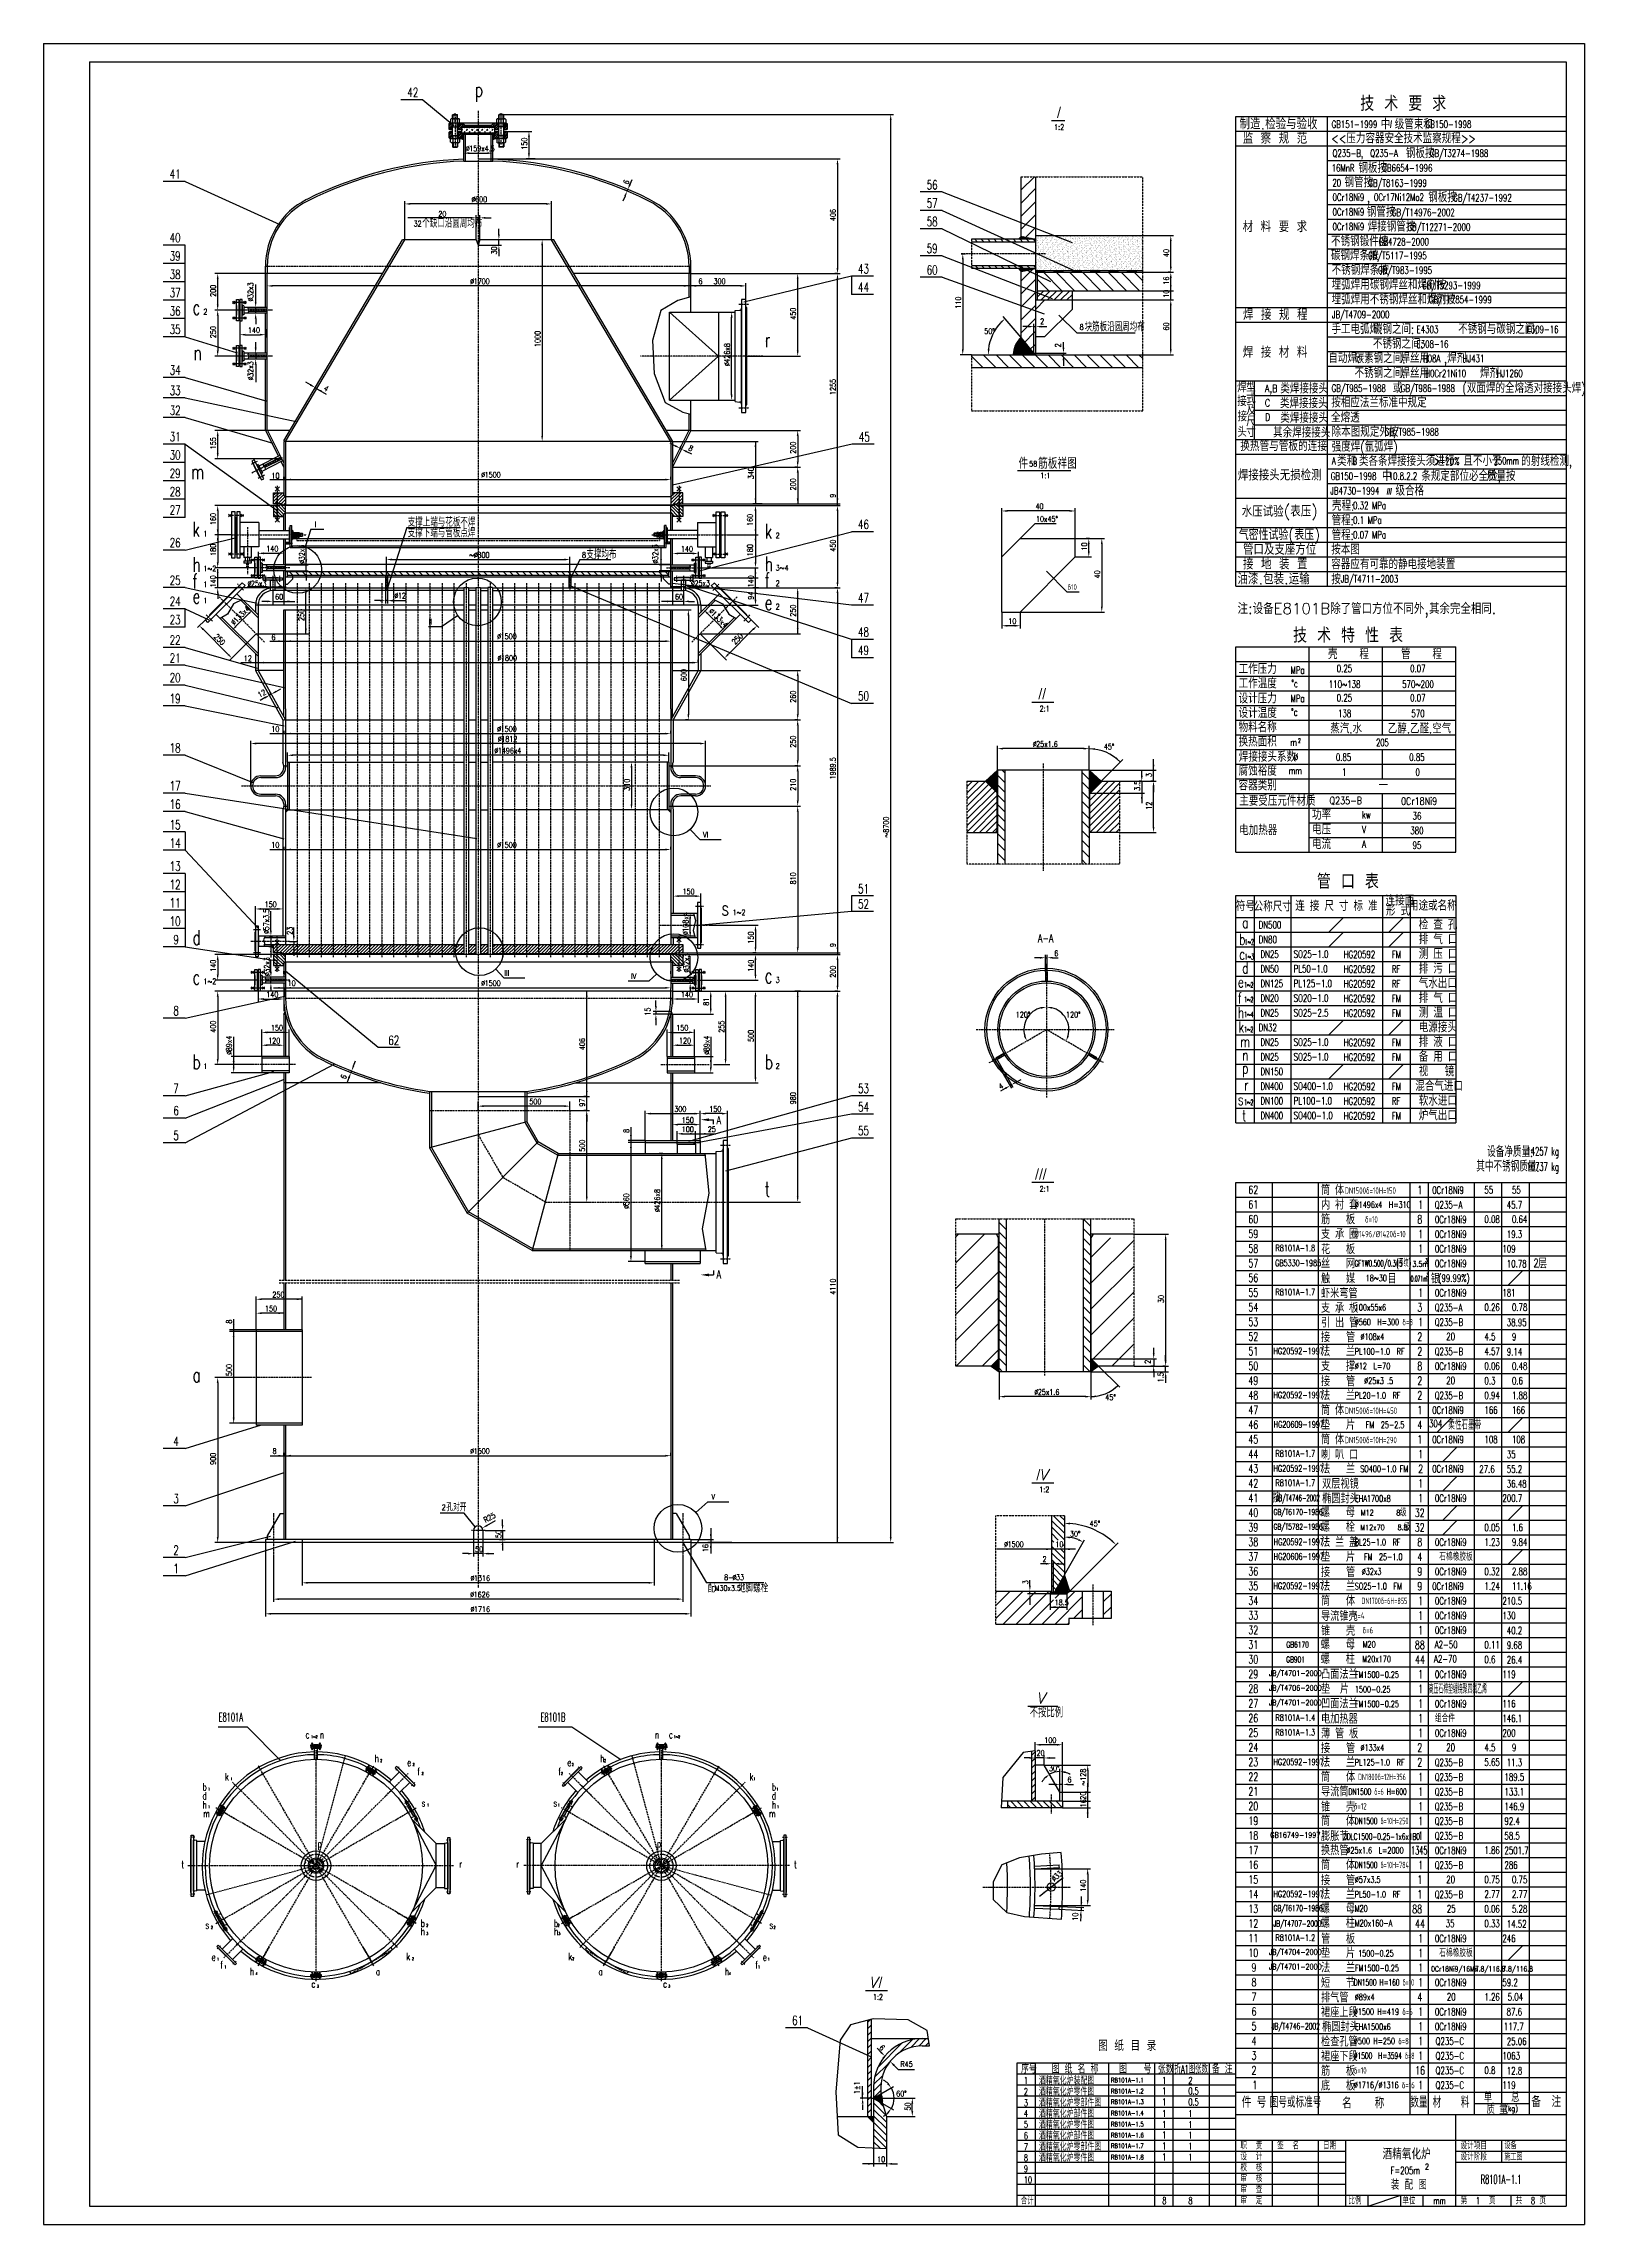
# Model space of a CAD drawing. Header units: millimetres. Extents: x 1545 to 36024, y 3418 to 15628.
# Drawn here: x 1545 to 9945, y 3738 to 15628 of the extents above; entities that cross this region are included whole.
import ezdxf
from ezdxf.enums import TextEntityAlignment as Align

# ---------------------------------------------------------------- set-up
doc = ezdxf.new("R2010")
doc.units = ezdxf.units.MM
for name, pattern in [('DASHDOT', [1, 0.5, -0.25, 0, -0.25]), ('DASHDOT-M', [36, 30, -3, 0, -3]), ('DASHDOT-S', [14, 10, -2, 0, -2]), ('DIVIDE-M', [39, 30, -3, 0, -3, 0, -3]), ('DIVIDE-S', [16, 10, -2, 0, -2, 0, -2]), ('HIDDEN-L', [13, 10, -3]), ('HIDDEN-M', [7, 5, -2])]:
    doc.linetypes.add(name, pattern=pattern)
for name, color, linetype in [('1', 2, 'DASHDOT'), ('1轮廓实线层', 1, 'Continuous'), ('2', 3, 'Continuous'), ('CDR_DIM', 7, 'Continuous'), ('CDR_DWG1', 1, 'Continuous'), ('CDR_DWG3', 3, 'DASHDOT-M'), ('CDR_DWG4', 6, 'DIVIDE-M'), ('CDR_DWG5', 6, 'HIDDEN-M'), ('CDR_TEXT', 7, 'Continuous'), ('LAYER2-TEXT', 7, 'Continuous'), ('TEXT', 2, 'Continuous')]:
    doc.layers.add(name, color=color, linetype=linetype)
doc.styles.add('HZ', font='simplex.shx', dxfattribs={"width": 0.7, "height": 30, "bigfont": 'HZ.shx'})
doc.styles.add('HZTXT', font='TXT', dxfattribs={"width": 0.7, "bigfont": 'HZTXT'})
doc.styles.add('ITALICC', font='italicc')
doc.styles.get("Standard").update_dxf_attribs({"font": 'txt', "bigfont": 'gbcbig.shx'})

msp = doc.modelspace()

# ---------------------------------------------------------------- texts
for s, height, style, width, p in [('42', 50, 'HZ', 0.7, (3528, 15337)), ('p', 80, 'HZ', 0.7, (3895, 15338)), ('GB151-1999', 40, 'HZ', 0.7, (8567, 15168)), ('<<压力容器安全技术监察规程>>', 50, 'HZ', 0.8, (8565, 15085)), ('I', 40, 'ITALICC', 0.6, (8883, 15168)), ('GB150-1998', 40, 'HZ', 0.7, (9079, 15168)), ('Q235-B,  Q235-A', 40, 'HZ', 0.7, (8572, 15010)), ('钢板按', 50, 'HZ', 0.8, (8972, 15004)), ('GB/T3274-1988', 40, 'HZ', 0.7, (9102, 15010)), ('41', 50, 'HZ', 0.7, (2232, 14892)), ('56', 50, 'HZ', 0.7, (6359, 14833)), ('16MnR', 40, 'HZ', 0.7, (8567, 14930)), ('20', 40, 'HZ', 0.7, (8571, 14849)), ('钢管按', 50, 'HZ', 0.8, (8637, 14845)), ('钢板按', 50, 'HZ', 0.8, (8713, 14924)), ('GB/T8163-1999', 40, 'HZ', 0.7, (8767, 14848)), ('GB6654-1996', 40, 'HZ', 0.7, (8843, 14930)), ('57', 50, 'HZ', 0.7, (6359, 14733)), ('0Cr18Ni9', 40, 'HZ', 0.7, (8572, 14770)), (',', 50, 'HZ', 0.8, (8759, 14764)), ('0Cr17Ni12Mo2', 40, 'HZ', 0.7, (8798, 14770)), ('钢板按', 50, 'HZ', 0.8, (9094, 14764)), ('GB/T4237-1992', 40, 'HZ', 0.7, (9230, 14768)), ('个缺口沿圆周均布', 45, 'HZ', 0.7, (3609, 14625)), ('58', 50, 'HZ', 0.7, (6359, 14633)), ('0Cr18Ni9', 40, 'HZ', 0.7, (8572, 14690)), ('0Cr18Ni9', 40, 'HZ', 0.7, (8572, 14610)), ('钢管按', 50, 'HZ', 0.8, (8759, 14684)), ('焊接钢管按', 50, 'HZ', 0.8, (8764, 14604)), ('GB/T14976-2002', 40, 'HZ', 0.7, (8895, 14688)), ('GB/T12271-2000', 40, 'HZ', 0.7, (8980, 14608)), ('40', 50, 'HZ', 0.7, (2232, 14545)), ('59', 50, 'HZ', 0.7, (6359, 14486)), ('不锈钢锻件按', 50, 'HZ', 0.8, (8564, 14524)), ('GB4728-2000', 40, 'HZ', 0.7, (8824, 14528)), ('39', 50, 'HZ', 0.7, (2232, 14445)), ('38', 50, 'HZ', 0.7, (2232, 14345)), ('43', 50, 'HZ', 0.7, (5985, 14375)), ('60', 50, 'HZ', 0.7, (6359, 14369)), ('碳钢焊条按', 50, 'HZ', 0.8, (8563, 14447)), ('不锈钢焊条按', 50, 'HZ', 0.8, (8567, 14367)), ('GB/T5117-1995', 40, 'HZ', 0.7, (8766, 14452)), ('GB/T983-1995', 40, 'HZ', 0.7, (8820, 14372)), ('37', 50, 'HZ', 0.7, (2232, 14245)), ('44', 50, 'HZ', 0.7, (5985, 14275)), ('埋弧焊用碳钢焊丝和焊剂按', 50, 'HZ', 0.8, (8567, 14287)), ('GB/T5293-1999', 40, 'HZ', 0.7, (9060, 14290)), ('36', 50, 'HZ', 0.7, (2232, 14145)), ('c', 80, 'HZ', 0.7, (2356, 14150)), ('2', 30, 'HZ', 0.7, (2416, 14152)), ('埋弧焊用不锈钢焊丝和焊剂按', 50, 'HZ', 0.8, (8567, 14207)), ('JB/T4709-2000', 40, 'HZ', 0.7, (8569, 14131)), ('GB/T17854-1999', 40, 'HZ', 0.7, (9097, 14212)), ('35', 50, 'HZ', 0.7, (2232, 14045)), ('块筋板沿圆周均布', 45, 'HZ', 0.7, (7220, 14060)), ('手工电弧焊: ', 50, 'HZ', 0.8, (8566, 14045)), ('碳钢之间:', 50, 'HZ', 0.8, (8792, 14045)), ('E4303', 40, 'HZ', 0.7, (9030, 14050)), ('不锈钢与碳钢之间:', 50, 'HZ', 0.8, (9257, 14045)), ('E309-16', 40, 'HZ', 0.7, (9630, 14050)), ('n', 80, 'HZ', 0.7, (2362, 13903)), ('r', 80, 'HZ', 0.7, (5476, 13973)), ('自动焊:', 50, 'HZ', 0.8, (8549, 13887)), ('碳素钢之间:', 50, 'HZ', 0.8, (8692, 13886)), ('不锈钢之间:', 50, 'HZ', 0.8, (8792, 13965)), ('焊丝用', 50, 'HZ', 0.8, (8942, 13887)), ('E308-16', 40, 'HZ', 0.7, (9030, 13970)), ('H08A', 40, 'HZ', 0.7, (9064, 13891)), (',焊剂', 50, 'HZ', 0.8, (9180, 13887)), ('HJ431', 40, 'HZ', 0.7, (9282, 13891)), ('34', 50, 'HZ', 0.7, (2232, 13823)), ('不锈钢之间:', 50, 'HZ', 0.8, (8692, 13806)), ('焊丝用', 50, 'HZ', 0.8, (8942, 13805)), ('H0Cr21Ni10', 40, 'HZ', 0.7, (9077, 13810)), ('焊剂', 50, 'HZ', 0.8, (9376, 13805)), ('HJ1260', 40, 'HZ', 0.7, (9467, 13810)), ('33', 50, 'HZ', 0.7, (2232, 13712)), ('焊', 50, 'HZ', 0.8, (8052, 13727)), ('接', 50, 'HZ', 0.8, (8052, 13652)), ('型', 50, 'HZ', 0.8, (8101, 13730)), ('式 ', 50, 'HZ', 0.8, (8101, 13665)), ('A,B', 40, 'HZ', 0.8, (8204, 13728)), ('C', 40, 'HZ', 0.8, (8203, 13649)), ('类焊接接头', 50, 'HZ', 0.8, (8285, 13641)), ('类焊接接头', 50, 'HZ', 0.8, (8287, 13721)), ('按相应法兰标准中规定', 50, 'HZ', 0.8, (8565, 13645)), ('GB/T985-1988 ', 40, 'HZ', 0.7, (8567, 13729)), ('GB/T986-1988 ', 40, 'HZ', 0.7, (8944, 13729)), ('32', 50, 'HZ', 0.7, (2232, 13604)), ('接', 50, 'HZ', 0.8, (8054, 13569)), ('及 ', 50, 'HZ', 0.8, (8101, 13604)), ('尺', 50, 'HZ', 0.8, (8101, 13542)), ('D', 40, 'HZ', 0.8, (8204, 13572)), ('类焊接接头', 50, 'HZ', 0.8, (8287, 13561)), ('全熔透', 50, 'HZ', 0.8, (8564, 13563)), ('31', 50, 'HZ', 0.7, (2232, 13460)), ('45', 50, 'HZ', 0.7, (5989, 13459)), ('头', 50, 'HZ', 0.8, (8053, 13484)), ('寸', 50, 'HZ', 0.8, (8101, 13483)), ('其余焊接接头', 50, 'HZ', 0.8, (8248, 13481)), ('除本图规定外按', 50, 'HZ', 0.8, (8567, 13485)), ('GB/T985-1988', 40, 'HZ', 0.7, (8856, 13491)), ('30', 50, 'HZ', 0.7, (2232, 13360)), ('件', 60, 'HZ', 0.7, (6860, 13310)), ('筋板祥图', 60, 'HZ', 0.7, (6967, 13310)), ('A', 40, 'HZ', 0.7, (8568, 13334)), ('类和', 50, 'HZ', 0.8, (8597, 13326)), ('B', 40, 'HZ', 0.7, (8681, 13331)), ('类各条焊接接头须进行', 50, 'HZ', 0.8, (8716, 13326)), ('>=20%', 40, 'HZ', 0.7, (9127, 13332)), ('且不小于', 50, 'HZ', 0.8, (9285, 13326)), ('250mm', 40, 'HZ', 0.6, (9451, 13334)), ('的射线检测, ', 50, 'HZ', 0.8, (9601, 13326)), ('29', 50, 'HZ', 0.7, (2232, 13260)), ('28', 50, 'HZ', 0.7, (2232, 13160)), ('m', 80, 'HZ', 0.7, (2348, 13254)), ('JB4730-1994', 40, 'HZ', 0.7, (8560, 13170)), ('GB150-1998', 40, 'HZ', 0.7, (8562, 13250)), ('中', 50, 'HZ', 0.8, (8842, 13244)), ('III', 35, 'ITALICC', 0.6, (8866, 13170)), ('10.8.2.2', 40, 'HZ', 0.7, (8878, 13250)), ('级合格', 50, 'HZ', 0.8, (8915, 13164)), ('条规定部位必全检,', 50, 'HZ', 0.8, (9056, 13244)), ('质量按', 50, 'HZ', 0.8, (9413, 13244)), ('27', 50, 'HZ', 0.7, (2232, 13060)), ('壳程:', 50, 'HZ', 0.8, (8569, 13082)), ('0.32 MPa', 40, 'HZ', 0.7, (8684, 13090)), ('k', 80, 'HZ', 0.7, (2356, 12940)), ('1', 30, 'HZ', 0.7, (2416, 12941)), ('I', 30, 'HZ', 0.7, (3023, 12992)), ('支撑上端与花板不焊', 45, 'HZ', 0.7, (3530, 12995)), ('支撑下端与管板点焊', 45, 'HZ', 0.7, (3530, 12937)), ('k', 80, 'HZ', 0.7, (5476, 12929)), ('2', 30, 'HZ', 0.7, (5536, 12931)), ('46', 50, 'HZ', 0.7, (5985, 12982)), ('气密性试验(表压)', 60, 'HZ', 0.9, (8061, 12921)), ('管程:', 50, 'HZ', 0.8, (8567, 13002)), ('管程:', 50, 'HZ', 0.8, (8567, 12922)), ('0.1 MPa', 40, 'HZ', 0.7, (8684, 13010)), ('0.07 MPa', 40, 'HZ', 0.7, (8684, 12930)), ('26', 50, 'HZ', 0.7, (2232, 12882)), ('支撑均布', 45, 'HZ', 0.7, (4504, 12819)), ('按本图', 50, 'HZ', 0.8, (8565, 12843)), ('25', 50, 'HZ', 0.7, (2232, 12677)), ('f', 80, 'HZ', 0.7, (2356, 12658)), ('h', 80, 'HZ', 0.7, (2356, 12748)), ('1~2', 30, 'HZ', 0.7, (2416, 12751)), ('f', 80, 'HZ', 0.7, (5476, 12663)), ('h', 80, 'HZ', 0.7, (5476, 12751)), ('3~4', 30, 'HZ', 0.7, (5536, 12755)), ('按', 50, 'HZ', 0.8, (8565, 12681)), ('容器应有可靠的静电接地装置', 50, 'HZ', 0.8, (8565, 12763)), ('JB/T4711-2003', 40, 'HZ', 0.7, (8617, 12689)), ('24', 50, 'HZ', 0.7, (2232, 12562)), ('e', 80, 'HZ', 0.7, (2356, 12575)), ('1', 30, 'HZ', 0.7, (2416, 12665)), ('1', 30, 'HZ', 0.7, (2416, 12577)), ('2', 30, 'HZ', 0.7, (5536, 12670)), ('47', 50, 'HZ', 0.7, (5985, 12581)), ('23', 50, 'HZ', 0.7, (2232, 12462)), ('II', 30, 'HZ', 0.7, (3645, 12461)), ('e', 80, 'HZ', 0.7, (5476, 12541)), ('2', 30, 'HZ', 0.7, (5536, 12543)), ('22', 50, 'HZ', 0.7, (2232, 12351)), ('48', 50, 'HZ', 0.7, (5985, 12395)), ('21', 50, 'HZ', 0.7, (2232, 12253)), ('49', 50, 'HZ', 0.7, (5985, 12295)), ('工作压力', 50, 'HZ', 0.8, (8060, 12192)), ('壳    程', 50, 'HZ', 0.8, (8547, 12273)), ('管    程', 50, 'HZ', 0.8, (8945, 12273)), ('20', 50, 'HZ', 0.7, (2232, 12146)), ('工作温度', 50, 'HZ', 0.8, (8060, 12113)), ('MPa', 40, 'HZ', 0.7, (8343, 12192)), ('%%dc', 40, 'HZ', 0.7, (8347, 12119)), ('19', 50, 'HZ', 0.7, (2232, 12032)), ('50', 50, 'HZ', 0.7, (5985, 12046)), ('设计压力', 50, 'HZ', 0.8, (8060, 12031)), ('MPa', 40, 'HZ', 0.7, (8343, 12038)), ('设计温度', 50, 'HZ', 0.8, (8060, 11952)), ('物料名称', 50, 'HZ', 0.8, (8060, 11874)), ('%%dc', 40, 'HZ', 0.7, (8346, 11963)), ('18', 50, 'HZ', 0.7, (2232, 11763)), ('换热面积', 50, 'HZ', 0.8, (8060, 11796)), ('m', 40, 'HZ', 0.7, (8342, 11799)), ('2', 25, 'HZ', 0.55, (8384, 11815)), ('焊接接头系数', 50, 'HZ', 0.8, (8061, 11713)), ('腐蚀裕度', 50, 'HZ', 0.8, (8060, 11637)), ('mm', 40, 'HZ', 0.7, (8333, 11644)), ('%%c', 40, 'HZ', 0.7, (8361, 11717)), ('17', 50, 'HZ', 0.7, (2232, 11556)), ('容器类别', 50, 'HZ', 0.8, (8060, 11557)), ('一', 50, 'HZ', 0.8, (8823, 11557)), ('16', 50, 'HZ', 0.7, (2232, 11456)), ('主要受压元件材质', 50, 'HZ', 0.8, (8063, 11473)), ('功率', 50, 'HZ', 0.8, (8460, 11397)), ('kw', 40, 'HZ', 0.7, (8733, 11404)), ('15', 50, 'HZ', 0.7, (2232, 11344)), ('VI', 30, 'HZ', 0.7, (5140, 11300)), ('电加热器', 50, 'HZ', 0.8, (8063, 11313)), ('电压', 50, 'HZ', 0.8, (8460, 11317)), ('V', 40, 'HZ', 0.7, (8733, 11324)), ('14', 50, 'HZ', 0.7, (2232, 11244)), ('电流', 50, 'HZ', 0.8, (8460, 11237)), ('A', 40, 'HZ', 0.7, (8733, 11244)), ('13', 50, 'HZ', 0.7, (2232, 11118)), ('12', 50, 'HZ', 0.7, (2232, 11018)), ('11', 50, 'HZ', 0.7, (2232, 10918)), ('51', 50, 'HZ', 0.7, (5985, 10995)), ('52', 50, 'HZ', 0.7, (5985, 10912)), ('10', 50, 'HZ', 0.7, (2232, 10818)), ('s', 80, 'HZ', 0.7, (5241, 10874)), ('1~2', 30, 'HZ', 0.7, (5301, 10876)), ('9', 50, 'HZ', 0.7, (2252, 10718)), ('d', 80, 'HZ', 0.7, (2356, 10714)), ('A-A', 45, 'HZ', 0.7, (6966, 10728)), ('c', 80, 'HZ', 0.7, (2356, 10498)), ('1~2', 30, 'HZ', 0.7, (2416, 10500)), ('III', 30, 'HZ', 0.7, (4057, 10546)), ('IV', 30, 'HZ', 0.7, (4748, 10529)), ('c', 80, 'HZ', 0.7, (5476, 10506)), ('3', 30, 'HZ', 0.7, (5536, 10508)), ('8', 50, 'HZ', 0.7, (2252, 10330)), ('b', 80, 'HZ', 0.7, (2356, 10036)), ('62', 50, 'HZ', 0.7, (3424, 10169)), ('b', 80, 'HZ', 0.7, (5476, 10036)), ('1', 30, 'HZ', 0.7, (2416, 10038)), ('2', 30, 'HZ', 0.7, (5536, 10038)), ('7', 50, 'HZ', 0.7, (2252, 9906)), ('53', 50, 'HZ', 0.7, (5985, 9906)), ('6', 50, 'HZ', 0.7, (2252, 9785)), ('A', 45, 'HZ', 0.7, (5214, 9736)), ('54', 50, 'HZ', 0.7, (5985, 9806)), ('5', 50, 'HZ', 0.7, (2252, 9650)), ('55', 50, 'HZ', 0.7, (5985, 9676)), ('t', 80, 'HZ', 0.7, (5476, 9343)), ('62', 45, 'HZ', 0.7, (8113, 9356)), ('筒 体', 55, 'HZ', 0.7, (8509, 9351)), ('1', 45, 'HZ', 0.7, (9034, 9355)), ('0Cr18Ni9', 40, 'HZ', 0.7, (9115, 9357)), ('55', 40, 'HZ', 0.7, (9400, 9358)), ('55', 40, 'HZ', 0.7, (9550, 9358)), ('61', 45, 'HZ', 0.7, (8113, 9276)), ('内 衬 套', 55, 'HZ', 0.7, (8509, 9271)), ('DN1500δ=10H=150', 35, 'HZ', 0.7, (8638, 9357)), ('%%c1496x4  H=310', 35, 'HZ', 0.6, (8693, 9280)), ('1', 45, 'HZ', 0.7, (9039, 9275)), ('Q235-A', 40, 'HZ', 0.7, (9129, 9277)), ('45.7', 40, 'HZ', 0.7, (9522, 9276)), ('59', 45, 'HZ', 0.7, (8113, 9116)), ('60', 45, 'HZ', 0.7, (8113, 9196)), ('筋   板', 55, 'HZ', 0.7, (8509, 9191)), ('支 承 圈', 55, 'HZ', 0.7, (8509, 9111)), ('δ=10', 35, 'HZ', 0.7, (8749, 9200)), ('8', 45, 'HZ', 0.7, (9034, 9195)), ('1', 45, 'HZ', 0.7, (9039, 9115)), ('0Cr18Ni9', 40, 'HZ', 0.7, (9130, 9197)), ('0Cr18Ni9', 40, 'HZ', 0.7, (9130, 9117)), ('0.08', 40, 'HZ', 0.7, (9400, 9198)), ('19.3', 40, 'HZ', 0.7, (9522, 9116)), ('0.64', 40, 'HZ', 0.7, (9550, 9198)), ('58', 45, 'HZ', 0.7, (8113, 9036)), ('花   板', 55, 'HZ', 0.7, (8509, 9028)), ('%%c1496/%%c1420δ=10', 35, 'HZ', 0.6, (8693, 9120)), ('1', 45, 'HZ', 0.7, (9039, 9035)), ('0Cr18Ni9', 40, 'HZ', 0.7, (9130, 9037)), ('109', 40, 'HZ', 0.7, (9498, 9037)), ('A', 45, 'HZ', 0.7, (5214, 8895)), ('57', 45, 'HZ', 0.7, (8113, 8956)), ('56', 45, 'HZ', 0.7, (8113, 8876)), ('GB5330-1985', 35, 'HZ', 0.6, (8259, 8962)), ('触   媒', 55, 'HZ', 0.7, (8509, 8868)), ('丝   网', 55, 'HZ', 0.7, (8509, 8951)), ('GF1W0.500/0.315', 35, 'HZ', 0.5, (8693, 8960)), ('目', 55, 'HZ', 0.7, (8871, 8868)), ('(平纹)', 40, 'HZ', 0.5, (8919, 8959)), ('3.5m', 30, 'HZ', 0.7, (9007, 8959)), ('3', 20, 'HZ', 0.7, (9077, 8985)), ('3', 20, 'HZ', 0.7, (9082, 8905)), ('银', 55, 'HZ', 0.7, (9108, 8868)), ('0Cr18Ni9', 40, 'HZ', 0.7, (9130, 8957)), ('(99.99%)', 40, 'HZ', 0.7, (9149, 8877)), ('10.78', 40, 'HZ', 0.7, (9522, 8956)), ('2', 45, 'HZ', 0.7, (9668, 8957)), ('层', 55, 'HZ', 0.7, (9692, 8951)), ('55', 45, 'HZ', 0.7, (8113, 8796)), ('虾米弯管', 55, 'HZ', 0.7, (8509, 8788)), ('18~30', 35, 'HZ', 0.7, (8753, 8880)), ('0.071m', 30, 'HZ', 0.48, (8998, 8879)), ('1', 45, 'HZ', 0.7, (9039, 8795)), ('0Cr18Ni9', 40, 'HZ', 0.7, (9130, 8797)), ('181', 40, 'HZ', 0.7, (9498, 8797)), ('54', 45, 'HZ', 0.7, (8113, 8716)), ('53', 45, 'HZ', 0.7, (8113, 8636)), ('支 承 板', 55, 'HZ', 0.7, (8509, 8708)), ('引 出 管', 55, 'HZ', 0.7, (8509, 8628)), ('100x55x6', 35, 'HZ', 0.7, (8693, 8720)), ('3', 45, 'HZ', 0.7, (9034, 8715)), ('1', 45, 'HZ', 0.7, (9039, 8635)), ('Q235-A', 40, 'HZ', 0.7, (9129, 8717)), ('0.26', 40, 'HZ', 0.7, (9400, 8718)), ('0.78', 40, 'HZ', 0.7, (9550, 8718)), ('52', 45, 'HZ', 0.7, (8113, 8556)), ('接   管', 55, 'HZ', 0.7, (8509, 8548)), ('%%c560  H=300 δ=8', 35, 'HZ', 0.6, (8693, 8640)), ('%%c108x4', 35, 'HZ', 0.7, (8724, 8560)), ('2', 45, 'HZ', 0.7, (9034, 8555)), ('Q235-B', 40, 'HZ', 0.7, (9129, 8637)), ('20', 40, 'HZ', 0.7, (9192, 8559)), ('4.5', 40, 'HZ', 0.7, (9400, 8558)), ('38.95', 40, 'HZ', 0.7, (9522, 8636)), ('9', 40, 'HZ', 0.7, (9550, 8558)), ('51', 45, 'HZ', 0.7, (8113, 8476)), ('HG20592-1997', 35, 'HZ', 0.6, (8250, 8482)), ('法   兰', 55, 'HZ', 0.7, (8509, 8471)), ('支   撑', 55, 'HZ', 0.7, (8509, 8391)), ('PL100-1.0  RF', 35, 'HZ', 0.7, (8693, 8480)), ('2', 45, 'HZ', 0.7, (9034, 8475)), ('Q235-B', 40, 'HZ', 0.7, (9129, 8477)), ('4.57', 40, 'HZ', 0.7, (9400, 8478)), ('9.14', 40, 'HZ', 0.7, (9522, 8476)), ('a', 80, 'HZ', 0.7, (2356, 8330)), ('50', 45, 'HZ', 0.7, (8113, 8396)), ('49', 45, 'HZ', 0.7, (8113, 8316)), ('接   管', 55, 'HZ', 0.7, (8509, 8308)), ('%%C12  L=70', 35, 'HZ', 0.7, (8693, 8400)), ('%%c25x3 .5', 35, 'HZ', 0.7, (8744, 8320)), ('8', 45, 'HZ', 0.7, (9034, 8395)), ('2', 45, 'HZ', 0.7, (9034, 8315)), ('0Cr18Ni9', 40, 'HZ', 0.7, (9130, 8397)), ('20', 40, 'HZ', 0.7, (9192, 8319)), ('0.06', 40, 'HZ', 0.7, (9400, 8398)), ('0.3', 40, 'HZ', 0.7, (9400, 8318)), ('0.48', 40, 'HZ', 0.7, (9550, 8398)), ('0.6', 40, 'HZ', 0.7, (9550, 8318)), ('48', 45, 'HZ', 0.7, (8113, 8236)), ('HG20592-1997', 35, 'HZ', 0.6, (8250, 8242)), ('法   兰', 55, 'HZ', 0.7, (8509, 8231)), ('筒 体', 55, 'HZ', 0.7, (8509, 8151)), ('PL20-1.0  RF', 35, 'HZ', 0.7, (8693, 8240)), ('2', 45, 'HZ', 0.7, (9034, 8235)), ('Q235-B', 40, 'HZ', 0.7, (9129, 8237)), ('0.94', 40, 'HZ', 0.7, (9400, 8238)), ('1.88', 40, 'HZ', 0.7, (9550, 8238)), ('47', 45, 'HZ', 0.7, (8113, 8156)), ('46', 45, 'HZ', 0.7, (8113, 8076)), ('HG20609-1997', 35, 'HZ', 0.6, (8251, 8082)), ('垫   片', 55, 'HZ', 0.7, (8509, 8071)), ('DN1500δ=10H=450', 35, 'HZ', 0.7, (8638, 8157)), ('FM  25-2.5', 35, 'HZ', 0.7, (8753, 8080)), ('4', 45, 'HZ', 0.7, (9034, 8075)), ('1', 45, 'HZ', 0.7, (9034, 8155)), ('304', 40, 'HZ', 0.7, (9098, 8084)), ('0Cr18Ni9', 40, 'HZ', 0.7, (9115, 8157)), ('柔性石墨带', 55, 'HZ', 0.5, (9203, 8071)), ('166', 40, 'HZ', 0.7, (9400, 8158)), ('166', 40, 'HZ', 0.7, (9550, 8158)), ('4', 50, 'HZ', 0.7, (2252, 7982)), ('45', 45, 'HZ', 0.7, (8113, 7996)), ('筒 体', 55, 'HZ', 0.7, (8509, 7991)), ('喇 叭 口', 55, 'HZ', 0.7, (8509, 7908)), ('DN1500δ=10H=290', 35, 'HZ', 0.7, (8638, 7997)), ('1', 45, 'HZ', 0.7, (9034, 7995)), ('0Cr18Ni9', 40, 'HZ', 0.7, (9115, 7997)), ('108', 40, 'HZ', 0.7, (9400, 7998)), ('108', 40, 'HZ', 0.7, (9550, 7998)), ('44', 45, 'HZ', 0.7, (8113, 7916)), ('43', 45, 'HZ', 0.7, (8113, 7836)), ('HG20592-1997', 35, 'HZ', 0.6, (8250, 7842)), ('法   兰', 55, 'HZ', 0.7, (8509, 7831)), ('SO400-1.0 FM', 35, 'HZ', 0.7, (8723, 7840)), ('2', 45, 'HZ', 0.7, (9039, 7835)), ('1', 45, 'HZ', 0.7, (9039, 7915)), ('0Cr18Ni9', 40, 'HZ', 0.7, (9115, 7837)), ('27.6', 40, 'HZ', 0.7, (9372, 7836)), ('35', 40, 'HZ', 0.7, (9522, 7916)), ('55.2', 40, 'HZ', 0.7, (9522, 7836)), ('42', 45, 'HZ', 0.7, (8113, 7756)), ('按', 50, 'HZ', 0.7, (8243, 7675)), ('椭圆封头', 55, 'HZ', 0.7, (8515, 7669)), ('双层视镜', 55, 'HZ', 0.7, (8515, 7749)), ('1', 45, 'HZ', 0.7, (9039, 7755)), ('36.48', 40, 'HZ', 0.7, (9522, 7756)), ('3', 50, 'HZ', 0.7, (2252, 7670)), ('孔对开', 40, 'HZ', 0.7, (3741, 7627)), ('V', 30, 'HZ', 0.7, (5186, 7690)), ('41', 45, 'HZ', 0.7, (8113, 7676)), ('40', 45, 'HZ', 0.7, (8113, 7596)), ('GB/T6170-1986', 32, 'HZ', 0.6, (8250, 7606)), ('螺   母', 55, 'HZ', 0.7, (8508, 7594)), ('EHA1700x8', 35, 'HZ', 0.7, (8694, 7678)), ('M12       8', 30, 'HZ', 0.7, (8726, 7603)), ('级', 40, 'HZ', 0.7, (8939, 7599)), ('32', 45, 'HZ', 0.7, (9020, 7595)), ('1', 45, 'HZ', 0.7, (9039, 7675)), ('0Cr18Ni9', 40, 'HZ', 0.7, (9130, 7677)), ('200.7', 40, 'HZ', 0.7, (9498, 7677)), ('39', 45, 'HZ', 0.7, (8113, 7516)), ('GB/T5782-1986', 32, 'HZ', 0.6, (8250, 7526)), ('螺   栓', 55, 'HZ', 0.7, (8508, 7514)), ('法 兰 盖', 55, 'HZ', 0.7, (8509, 7431)), ('M12x70    8.8', 30, 'HZ', 0.7, (8723, 7523)), ('级', 40, 'HZ', 0.7, (8959, 7519)), ('32', 45, 'HZ', 0.7, (9020, 7515)), ('0.05', 40, 'HZ', 0.7, (9400, 7518)), ('1.6', 40, 'HZ', 0.7, (9550, 7518)), ('2', 50, 'HZ', 0.7, (2252, 7389)), ('38', 45, 'HZ', 0.7, (8113, 7436)), ('37', 45, 'HZ', 0.7, (8113, 7356)), ('HG20592-1997', 35, 'HZ', 0.6, (8251, 7442)), ('HG20606-1997', 35, 'HZ', 0.6, (8251, 7362)), ('垫   片', 55, 'HZ', 0.7, (8509, 7351)), ('BL25-1.0  RF', 35, 'HZ', 0.7, (8693, 7440)), ('FM  25-1.0', 35, 'HZ', 0.7, (8743, 7360)), ('8', 45, 'HZ', 0.7, (9034, 7435)), ('4', 45, 'HZ', 0.7, (9034, 7355)), ('0Cr18Ni9', 40, 'HZ', 0.7, (9130, 7437)), ('石棉橡胶板', 40, 'HZ', 0.7, (9154, 7357)), ('1.23', 40, 'HZ', 0.7, (9400, 7438)), ('9.84', 40, 'HZ', 0.7, (9550, 7438)), ('1', 50, 'HZ', 0.7, (2252, 7289)), ('36', 45, 'HZ', 0.7, (8113, 7276)), ('接   管', 55, 'HZ', 0.7, (8509, 7268)), ('%%c32x3 ', 35, 'HZ', 0.7, (8731, 7280)), ('9', 45, 'HZ', 0.7, (9034, 7275)), ('0Cr18Ni9', 40, 'HZ', 0.7, (9130, 7277)), ('0.32', 40, 'HZ', 0.7, (9400, 7278)), ('2.88', 40, 'HZ', 0.7, (9550, 7278)), ('配', 45, 'HZ', 0.7, (5166, 7184)), ('地脚螺栓', 45, 'HZ', 0.7, (5332, 7184)), ('35', 45, 'HZ', 0.7, (8113, 7196)), ('34', 45, 'HZ', 0.7, (8113, 7116)), ('HG20592-1997', 35, 'HZ', 0.6, (8250, 7202)), ('法   兰', 55, 'HZ', 0.7, (8509, 7191)), ('筒   体', 55, 'HZ', 0.7, (8509, 7111)), ('SO25-1.0  FM', 35, 'HZ', 0.7, (8693, 7200)), ('DN1700δ=6H=855', 35, 'HZ', 0.55, (8730, 7120)), ('9', 45, 'HZ', 0.7, (9034, 7195)), ('1', 45, 'HZ', 0.7, (9039, 7115)), ('0Cr18Ni9', 40, 'HZ', 0.7, (9115, 7197)), ('0Cr18Ni9', 40, 'HZ', 0.7, (9130, 7117)), ('1.24', 40, 'HZ', 0.7, (9400, 7198)), ('210.5', 40, 'HZ', 0.7, (9498, 7117)), ('11.16', 40, 'HZ', 0.7, (9550, 7198)), ('33', 45, 'HZ', 0.7, (8113, 7036)), ('导流锥壳', 55, 'HZ', 0.7, (8509, 7028)), ('δ=4', 35, 'HZ', 0.7, (8688, 7040)), ('1', 45, 'HZ', 0.7, (9039, 7035)), ('0Cr18Ni9', 40, 'HZ', 0.7, (9130, 7037)), ('130', 40, 'HZ', 0.7, (9498, 7037)), ('32', 45, 'HZ', 0.7, (8113, 6956)), ('31', 45, 'HZ', 0.7, (8113, 6876)), ('GB6170', 32, 'HZ', 0.6, (8320, 6883)), ('锥   壳', 55, 'HZ', 0.7, (8509, 6948)), ('螺   母', 55, 'HZ', 0.7, (8508, 6874)), ('δ=6', 35, 'HZ', 0.7, (8736, 6960)), ('M20', 35, 'HZ', 0.7, (8736, 6883)), ('88', 45, 'HZ', 0.7, (9021, 6875)), ('1', 45, 'HZ', 0.7, (9039, 6955)), ('A2-50', 40, 'HZ', 0.7, (9129, 6879)), ('0Cr18Ni9', 40, 'HZ', 0.7, (9130, 6957)), ('0.11', 40, 'HZ', 0.7, (9400, 6878)), ('40.2', 40, 'HZ', 0.7, (9522, 6956)), ('9.68', 40, 'HZ', 0.7, (9522, 6876)), ('30', 45, 'HZ', 0.7, (8113, 6796)), ('GB901', 32, 'HZ', 0.6, (8319, 6802)), ('螺   柱', 55, 'HZ', 0.7, (8508, 6794)), ('M20x170', 35, 'HZ', 0.7, (8734, 6803)), ('44', 45, 'HZ', 0.7, (9022, 6795)), ('A2-70', 40, 'HZ', 0.7, (9125, 6801)), ('0.6', 40, 'HZ', 0.7, (9400, 6798)), ('26.4', 40, 'HZ', 0.7, (9522, 6796)), ('29', 45, 'HZ', 0.7, (8113, 6716)), ('28', 45, 'HZ', 0.7, (8113, 6636)), ('垫  片', 55, 'HZ', 0.7, (8509, 6631)), ('凸面法兰', 55, 'HZ', 0.7, (8509, 6711)), ('FM1500-0.25', 35, 'HZ', 0.6, (8694, 6718)), ('1500-0.25', 35, 'HZ', 0.6, (8694, 6638)), ('1', 45, 'HZ', 0.7, (9039, 6715)), ('1', 45, 'HZ', 0.7, (9039, 6635)), ('高压石棉垫缠绕聚四氟乙烯', 55, 'HZ', 0.37, (9096, 6631)), ('0Cr18Ni9', 40, 'HZ', 0.7, (9130, 6717)), ('119', 40, 'HZ', 0.7, (9498, 6717)), ('不按比例', 50, 'HZ', 0.7, (6921, 6503)), ('27', 45, 'HZ', 0.7, (8113, 6556)), ('凹面法兰', 55, 'HZ', 0.7, (8509, 6551)), ('FM1500-0.25', 35, 'HZ', 0.6, (8694, 6558)), ('1', 45, 'HZ', 0.7, (9039, 6555)), ('0Cr18Ni9', 40, 'HZ', 0.7, (9130, 6557)), ('116', 40, 'HZ', 0.7, (9498, 6557)), ('26', 45, 'HZ', 0.7, (8113, 6476)), ('25', 45, 'HZ', 0.7, (8113, 6396)), ('薄 管 板', 55, 'HZ', 0.7, (8509, 6388)), ('电加热器', 55, 'HZ', 0.7, (8509, 6468)), ('1', 45, 'HZ', 0.7, (9039, 6475)), ('1', 45, 'HZ', 0.7, (9039, 6395)), ('组合件', 40, 'HZ', 0.7, (9130, 6477)), ('0Cr18Ni9', 40, 'HZ', 0.7, (9130, 6397)), ('200', 40, 'HZ', 0.7, (9498, 6397)), ('146.1', 40, 'HZ', 0.7, (9498, 6477)), ('c', 40, 'HZ', 0.7, (2973, 6388)), ('1~2', 15, 'HZ', 0.7, (3003, 6389)), ('n', 40, 'HZ', 0.7, (3051, 6388)), ('n', 40, 'HZ', 0.7, (4878, 6388)), ('c', 40, 'HZ', 0.7, (4954, 6388)), ('1~2', 15, 'HZ', 0.7, (4980, 6389)), ('24', 45, 'HZ', 0.7, (8113, 6316)), ('接   管', 55, 'HZ', 0.7, (8509, 6308)), ('%%c133x4', 35, 'HZ', 0.7, (8724, 6320)), ('2', 45, 'HZ', 0.7, (9034, 6315)), ('20', 40, 'HZ', 0.7, (9192, 6319)), ('4.5', 40, 'HZ', 0.7, (9400, 6318)), ('9', 40, 'HZ', 0.7, (9550, 6318)), ('k', 40, 'HZ', 0.7, (2534, 6159)), ('h', 40, 'HZ', 0.7, (3350, 6258)), ('2', 15, 'HZ', 0.7, (3380, 6259)), ('e', 40, 'HZ', 0.7, (3527, 6237)), ('2', 15, 'HZ', 0.7, (3557, 6238)), ('f', 40, 'HZ', 0.7, (3582, 6188)), ('2', 15, 'HZ', 0.7, (3606, 6189)), ('f', 40, 'HZ', 0.7, (4351, 6188)), ('2', 15, 'HZ', 0.7, (4365, 6189)), ('e', 40, 'HZ', 0.7, (4400, 6237)), ('2', 15, 'HZ', 0.7, (4424, 6238)), ('h', 40, 'HZ', 0.7, (4579, 6258)), ('2', 15, 'HZ', 0.7, (4600, 6259)), ('k', 40, 'HZ', 0.7, (5394, 6159)), ('23', 45, 'HZ', 0.7, (8113, 6236)), ('22', 45, 'HZ', 0.7, (8113, 6156)), ('HG20592-1997', 35, 'HZ', 0.6, (8250, 6242)), ('法   兰', 55, 'HZ', 0.7, (8509, 6231)), ('筒   体', 55, 'HZ', 0.7, (8509, 6151)), ('PL125-1.0  RF', 35, 'HZ', 0.7, (8693, 6240)), ('DN1800δ=12H=356', 35, 'HZ', 0.55, (8711, 6160)), ('2', 45, 'HZ', 0.7, (9034, 6235)), ('1', 45, 'HZ', 0.7, (9039, 6155)), ('Q235-B', 40, 'HZ', 0.7, (9129, 6237)), ('Q235-B', 40, 'HZ', 0.7, (9129, 6157)), ('5.65', 40, 'HZ', 0.7, (9400, 6238)), ('189.5', 40, 'HZ', 0.7, (9509, 6157)), ('11.3', 40, 'HZ', 0.7, (9522, 6236)), ('d', 40, 'HZ', 0.7, (2412, 6055)), ('b', 40, 'HZ', 0.7, (2412, 6103)), ('1', 15, 'HZ', 0.7, (2442, 6104)), ('1', 15, 'HZ', 0.7, (2564, 6160)), ('1', 15, 'HZ', 0.7, (5415, 6160)), ('d', 40, 'HZ', 0.7, (5515, 6055)), ('b', 40, 'HZ', 0.7, (5515, 6103)), ('1', 15, 'HZ', 0.7, (5539, 6104)), ('21', 45, 'HZ', 0.7, (8113, 6076)), ('导流筒', 55, 'HZ', 0.7, (8509, 6071)), ('DN1500 δ=6 H=600', 35, 'HZ', 0.55, (8659, 6080)), ('1', 45, 'HZ', 0.7, (9039, 6075)), ('Q235-B', 40, 'HZ', 0.7, (9129, 6077)), ('133.1', 40, 'HZ', 0.7, (9509, 6077)), ('h', 40, 'HZ', 0.7, (2412, 6006)), ('m', 40, 'HZ', 0.7, (2415, 5958)), ('1', 15, 'HZ', 0.7, (2442, 6007)), ('s', 40, 'HZ', 0.7, (3605, 6016)), ('1', 15, 'HZ', 0.7, (3635, 6017)), ('s', 40, 'HZ', 0.7, (4324, 6016)), ('1', 15, 'HZ', 0.7, (4348, 6017)), ('m', 40, 'HZ', 0.7, (5500, 5958)), ('h', 40, 'HZ', 0.7, (5516, 6006)), ('1', 15, 'HZ', 0.7, (5543, 6007)), ('20', 45, 'HZ', 0.7, (8113, 5996)), ('19', 45, 'HZ', 0.7, (8113, 5916)), ('锥   壳', 55, 'HZ', 0.7, (8509, 5988)), ('筒   体', 55, 'HZ', 0.7, (8509, 5911)), ('δ=12', 35, 'HZ', 0.7, (8688, 6000)), ('DN1500 δ=10H=250', 35, 'HZ', 0.55, (8693, 5920)), ('1', 45, 'HZ', 0.7, (9039, 5995)), ('1', 45, 'HZ', 0.7, (9039, 5915)), ('Q235-B', 40, 'HZ', 0.7, (9129, 5997)), ('Q235-B', 40, 'HZ', 0.7, (9129, 5917)), ('92.4', 40, 'HZ', 0.7, (9509, 5917)), ('146.9', 40, 'HZ', 0.7, (9509, 5997)), ('18', 45, 'HZ', 0.7, (8113, 5836)), ('膨胀节', 55, 'HZ', 0.7, (8509, 5828)), ('ZDLC1500-0.25-1x6x1B0', 35, 'HZ', 0.55, (8629, 5835)), ('1', 45, 'HZ', 0.7, (9039, 5835)), ('Q235-B', 40, 'HZ', 0.7, (9129, 5837)), ('58.5', 40, 'HZ', 0.7, (9509, 5837)), ('t', 40, 'HZ', 0.7, (2296, 5680)), ('p', 40, 'HZ', 0.7, (3039, 5794)), ('r', 40, 'HZ', 0.7, (3811, 5683)), ('r', 40, 'HZ', 0.7, (4122, 5683)), ('p', 40, 'HZ', 0.7, (4889, 5794)), ('t', 40, 'HZ', 0.7, (5637, 5680)), ('17', 45, 'HZ', 0.7, (8113, 5756)), ('16', 45, 'HZ', 0.7, (8113, 5676)), ('换热管', 55, 'HZ', 0.7, (8509, 5751)), ('筒   体', 55, 'HZ', 0.7, (8509, 5671)), ('%%c25x1.6  L=2000', 35, 'HZ', 0.7, (8647, 5760)), ('DN1500 δ=10H=784', 35, 'HZ', 0.55, (8693, 5680)), ('1345', 45, 'HZ', 0.55, (9000, 5755)), ('1', 45, 'HZ', 0.7, (9039, 5675)), ('Q235-B', 40, 'HZ', 0.7, (9129, 5677)), ('0Cr18Ni9', 40, 'HZ', 0.7, (9130, 5757)), ('1.86', 40, 'HZ', 0.7, (9400, 5758)), ('2501.7', 40, 'HZ', 0.7, (9509, 5757)), ('286', 40, 'HZ', 0.7, (9509, 5677)), ('15', 45, 'HZ', 0.7, (8113, 5596)), ('接   管', 55, 'HZ', 0.7, (8509, 5588)), ('%%c57x3.5', 35, 'HZ', 0.7, (8693, 5600)), ('1', 45, 'HZ', 0.7, (9034, 5595)), ('20', 40, 'HZ', 0.7, (9192, 5599)), ('0.75', 40, 'HZ', 0.7, (9400, 5598)), ('0.75', 40, 'HZ', 0.7, (9550, 5598)), ('14', 45, 'HZ', 0.7, (8113, 5516)), ('13', 45, 'HZ', 0.7, (8113, 5436)), ('GB/T6170-1986', 32, 'HZ', 0.6, (8250, 5446)), ('HG20592-1997', 35, 'HZ', 0.6, (8250, 5522)), ('法   兰', 55, 'HZ', 0.7, (8509, 5511)), ('螺   母', 55, 'HZ', 0.7, (8508, 5434)), ('PL50-1.0  RF', 35, 'HZ', 0.7, (8693, 5520)), ('M20', 35, 'HZ', 0.7, (8693, 5443)), ('88', 45, 'HZ', 0.7, (9006, 5435)), ('1', 45, 'HZ', 0.7, (9034, 5515)), ('Q235-B', 40, 'HZ', 0.7, (9129, 5517)), ('25', 40, 'HZ', 0.7, (9195, 5439)), ('2.77', 40, 'HZ', 0.7, (9400, 5518)), ('0.06', 40, 'HZ', 0.7, (9400, 5438)), ('2.77', 40, 'HZ', 0.7, (9550, 5518)), ('5.28', 40, 'HZ', 0.7, (9550, 5438)), ('s', 40, 'HZ', 0.7, (2427, 5350)), ('2', 15, 'HZ', 0.7, (2457, 5350)), ('b', 40, 'HZ', 0.7, (3601, 5360)), ('h', 40, 'HZ', 0.7, (3601, 5315)), ('2', 15, 'HZ', 0.7, (3631, 5361)), ('b', 40, 'HZ', 0.7, (4327, 5360)), ('h', 40, 'HZ', 0.7, (4328, 5315)), ('2', 15, 'HZ', 0.7, (4347, 5361)), ('s', 40, 'HZ', 0.7, (5502, 5350)), ('2', 15, 'HZ', 0.7, (5524, 5350)), ('12', 45, 'HZ', 0.7, (8113, 5356)), ('JB/T4707-2000', 32, 'HZ', 0.6, (8249, 5362)), ('螺   柱', 55, 'HZ', 0.7, (8508, 5354)), ('M20x160-A', 35, 'HZ', 0.7, (8693, 5363)), ('44', 45, 'HZ', 0.7, (9022, 5355)), ('35', 40, 'HZ', 0.7, (9189, 5359)), ('0.33', 40, 'HZ', 0.7, (9400, 5358)), ('14.52', 40, 'HZ', 0.7, (9522, 5356)), ('3', 15, 'HZ', 0.7, (3631, 5316)), ('3', 15, 'HZ', 0.7, (4351, 5316)), ('11', 45, 'HZ', 0.7, (8113, 5276)), ('10', 45, 'HZ', 0.7, (8113, 5196)), ('管   板', 55, 'HZ', 0.7, (8509, 5268)), ('垫   片', 55, 'HZ', 0.7, (8509, 5191)), (' 1500-0.25', 35, 'HZ', 0.6, (8694, 5198)), ('1', 45, 'HZ', 0.7, (9039, 5275)), ('1', 45, 'HZ', 0.7, (9039, 5195)), ('0Cr18Ni9', 40, 'HZ', 0.7, (9130, 5277)), ('石棉橡胶板', 40, 'HZ', 0.7, (9154, 5197)), ('246', 40, 'HZ', 0.7, (9498, 5277)), ('e', 40, 'HZ', 0.7, (2461, 5175)), ('1', 15, 'HZ', 0.7, (2491, 5176)), ('f', 40, 'HZ', 0.7, (2508, 5133)), ('1', 15, 'HZ', 0.7, (2531, 5134)), ('h', 40, 'HZ', 0.7, (2670, 5097)), ('4', 15, 'HZ', 0.7, (2700, 5098)), ('a', 40, 'HZ', 0.7, (3357, 5096)), ('k', 40, 'HZ', 0.7, (3523, 5178)), ('2', 15, 'HZ', 0.7, (3553, 5179)), ('k', 40, 'HZ', 0.7, (4406, 5178)), ('2', 15, 'HZ', 0.7, (4426, 5179)), ('a', 40, 'HZ', 0.7, (4571, 5096)), ('h', 40, 'HZ', 0.7, (5259, 5097)), ('4', 15, 'HZ', 0.7, (5280, 5098)), ('f', 40, 'HZ', 0.7, (5425, 5133)), ('1', 15, 'HZ', 0.7, (5440, 5134)), ('e', 40, 'HZ', 0.7, (5466, 5175)), ('1', 15, 'HZ', 0.7, (5492, 5176)), ('9', 45, 'HZ', 0.7, (8130, 5116)), ('法   兰', 55, 'HZ', 0.7, (8509, 5111)), ('FM1500-0.25', 35, 'HZ', 0.6, (8694, 5118)), ('1', 45, 'HZ', 0.7, (9039, 5115)), ('0Cr18Ni9/16Mn', 28, 'HZ', 0.7, (9110, 5117)), ('7.8/116.8', 28, 'HZ', 0.7, (9348, 5117)), ('7.8/116.8', 28, 'HZ', 0.7, (9498, 5117)), ('c', 40, 'HZ', 0.7, (3005, 5029)), ('3', 15, 'HZ', 0.7, (3035, 5030)), ('c', 40, 'HZ', 0.7, (4922, 5029)), ('3', 15, 'HZ', 0.7, (4950, 5030)), ('8', 45, 'HZ', 0.7, (8130, 5036)), ('7', 45, 'HZ', 0.7, (8130, 4956)), ('短   节', 55, 'HZ', 0.7, (8509, 5028)), ('排气管', 55, 'HZ', 0.7, (8509, 4948)), ('DN1500 H=160 δ=10', 35, 'HZ', 0.55, (8688, 5040)), ('%%c89x4', 35, 'HZ', 0.7, (8693, 4960)), ('4', 45, 'HZ', 0.7, (9034, 4955)), ('1', 45, 'HZ', 0.7, (9039, 5035)), ('0Cr18Ni9', 40, 'HZ', 0.7, (9130, 5037)), ('20', 40, 'HZ', 0.7, (9195, 4959)), ('1.26', 40, 'HZ', 0.7, (9400, 4958)), ('59.2', 40, 'HZ', 0.7, (9498, 5037)), ('5.04', 40, 'HZ', 0.7, (9527, 4958)), ('6', 45, 'HZ', 0.7, (8130, 4876)), ('裙座上段', 55, 'HZ', 0.7, (8509, 4868)), ('%%c1500 H=419 δ=6', 35, 'HZ', 0.6, (8688, 4880)), ('1', 45, 'HZ', 0.7, (9039, 4875)), ('0Cr18Ni9', 40, 'HZ', 0.7, (9130, 4877)), ('87.6', 40, 'HZ', 0.7, (9521, 4877)), ('61', 50, 'HZ', 0.7, (5625, 4825)), ('5', 45, 'HZ', 0.7, (8130, 4796)), ('4', 45, 'HZ', 0.7, (8130, 4716)), ('检查孔管', 55, 'HZ', 0.7, (8509, 4708)), ('椭圆封头', 55, 'HZ', 0.7, (8515, 4789)), ('EHA1500x6', 35, 'HZ', 0.7, (8694, 4798)), ('1', 45, 'HZ', 0.7, (9039, 4795)), ('1', 45, 'HZ', 0.7, (9039, 4715)), ('0Cr18Ni9', 40, 'HZ', 0.7, (9130, 4797)), ('Q235-C', 40, 'HZ', 0.7, (9134, 4717)), ('117.7', 40, 'HZ', 0.7, (9506, 4797)), ('25.06', 40, 'HZ', 0.7, (9522, 4716)), ('3', 45, 'HZ', 0.7, (8130, 4636)), ('裙座下段', 55, 'HZ', 0.7, (8509, 4628)), ('%%C500 H=250 δ=8', 35, 'HZ', 0.6, (8688, 4720)), ('%%c1500  H=3594 δ=8', 35, 'HZ', 0.55, (8688, 4640)), ('1', 45, 'HZ', 0.7, (9039, 4635)), ('Q235-C', 40, 'HZ', 0.7, (9134, 4637)), ('1063', 40, 'HZ', 0.7, (9498, 4637)), ('酒精氧化炉装配图', 40, 'HZTXT', 0.7, (6971, 4501)), ('2', 45, 'HZ', 0.7, (8130, 4556)), ('1', 45, 'HZ', 0.7, (8135, 4476)), ('筋   板', 55, 'HZ', 0.7, (8509, 4548)), ('底   板', 55, 'HZ', 0.7, (8509, 4468)), ('δ=10', 35, 'HZ', 0.7, (8688, 4560)), ('%%c1716/%%c1316 δ=16', 35, 'HZ', 0.6, (8688, 4480)), ('16', 45, 'HZ', 0.7, (9022, 4555)), ('1', 45, 'HZ', 0.7, (9039, 4475)), ('Q235-C', 40, 'HZ', 0.7, (9134, 4557)), ('0.8', 40, 'HZ', 0.7, (9400, 4558)), ('12.8', 40, 'HZ', 0.7, (9522, 4556)), ('酒精氧化炉零件图', 40, 'HZTXT', 0.7, (6971, 4441)), ('酒精氧化炉零部件图', 40, 'HZTXT', 0.7, (6971, 4381)), ('Q235-C', 40, 'HZ', 0.7, (9134, 4477)), ('119', 40, 'HZ', 0.7, (9498, 4477)), ('酒精氧化炉部件图', 40, 'HZTXT', 0.7, (6971, 4321)), ('酒精氧化炉零件图', 40, 'HZTXT', 0.7, (6971, 4261)), ('酒精氧化炉部件图', 40, 'HZTXT', 0.7, (6971, 4201)), ('酒精氧化炉零部件图', 40, 'HZTXT', 0.7, (6971, 4141)), ('酒精氧化炉零件图', 40, 'HZTXT', 0.7, (6971, 4081))]:
    msp.add_text(s, height=height, dxfattribs=dict(style=style, width=width)).set_placement(p)
for s, height, style, p in [('技 术 要 求', 80, 'HZ', (8723, 15261)), ('I', 60, 'ITALICC', (7062, 15223)), ('制造.检验与验收', 60, 'HZ', (8065, 15161)), ('监 察 规 范', 60, 'HZ', (8082, 15082)), ('材 料 要 求', 60, 'HZ', (8082, 14600)), ('焊 接 规 程', 60, 'HZ', (8084, 14121)), ('焊 接 材 料', 60, 'HZ', (8083, 13916)), ('焊接接头无损检测', 60, 'HZ', (8056, 13246)), ('水压试验', 60, 'HZ', (8077, 13048)), ('管口及支座方位', 60, 'HZ', (8084, 12841)), ('油漆.包装.运输', 60, 'HZ', (8054, 12680)), ('接 地 装 置', 60, 'HZ', (8084, 12761)), ('注:设备E8101B除了管口方位不同外,其余完全相同.', 60, 'HZ', (8054, 12518)), ('技 术 特 性 表', 80, 'HZ', (8357, 12362)), ('II', 60, 'ITALICC', (6961, 12053)), ('III', 60, 'ITALICC', (6943, 9435)), ('IV', 60, 'ITALICC', (6950, 7795)), ('V', 60, 'ITALICC', (6956, 6578)), ('VI', 60, 'ITALICC', (6043, 5028))]:
    msp.add_text(s, height=height, dxfattribs=dict(style=style)).set_placement(p)
at = {"style": 'HZ'}
for s, height, width, p in [('蒸汽.水', 50, 0.8, (8646, 11898)), ('乙醇.乙醛.空气', 50, 0.8, (9046, 11898)), ('R8101A-1.8', 35, 0.7, (8369, 9061)), ('R8101A-1.7', 35, 0.7, (8369, 8821)), ('R8101A-1.7', 35, 0.7, (8369, 7941)), ('R8101A-1.7', 35, 0.7, (8369, 7781)), ('JB/T4746-2002', 35, 0.5, (8383, 7696)), ('JB/T4701-2000', 30, 0.7, (8369, 6741)), ('JB/T4706-2000', 30, 0.7, (8369, 6661)), ('JB/T4701-2000', 30, 0.7, (8369, 6581)), ('R8101A-1.4', 35, 0.7, (8369, 6501)), ('R8101A-1.3', 35, 0.7, (8369, 6421)), ('GB16749-1997', 30, 0.7, (8369, 5861)), ('JB/T4704-2000', 30, 0.7, (8369, 5221)), ('R8101A-1.2', 35, 0.7, (8369, 5301)), ('JB/T4701-2000', 30, 0.7, (8369, 5141)), ('JB/T4746-2002', 35, 0.55, (8371, 4816))]:
    msp.add_text(s, height=height, dxfattribs=dict(at, width=width)).set_placement(p, align=Align.MIDDLE)
at = {"color": 7, "linetype": 'Continuous', "style": 'HZ'}
msp.add_text('管 口 表', height=80, dxfattribs=at).set_placement((8487, 11020))
at = {"color": 7, "linetype": 'Continuous', "style": 'HZ', "width": 0.8}
for s, p in [('符号', (8097, 10899)), ('公称尺寸', (8246, 10897)), ('连 接 尺 寸 标 准', (8593, 10900)), ('用途或名称', (9119, 10902))]:
    msp.add_text(s, height=50, dxfattribs=at).set_placement(p, align=Align.CENTER)
for s, p in [('连接面', (8861, 10930)), ('形 式', (8863, 10874))]:
    msp.add_text(s, height=50, dxfattribs=at).set_placement(p)
at = {"width": 0.55}
for s, p in [('E8101A', (2499, 6480)), ('E8101B', (4254, 6480)), ('R8101A-1.1', (9380, 3960))]:
    msp.add_text(s, height=48, dxfattribs=at).set_placement(p)
at = {"style": 'HZ'}
for s, height, width, p in [('件 号', 60, 0.7, (8144, 4375)), ('图号或标准号', 60, 0.6, (8370, 4375)), ('名    称', 60, 0.7, (8739, 4370)), ('数量', 60, 0.6, (9043, 4375)), ('材    料', 60, 0.6, (9218, 4375)), ('单', 50, 0.7, (9419, 4404)), ('总', 50, 0.7, (9569, 4405)), ('备  注', 60, 0.7, (9737, 4378)), ('质 量', 50, 0.7, (9469, 4341)), ('(kg)', 30, 0.7, (9548, 4355))]:
    msp.add_text(s, height=height, dxfattribs=dict(at, width=width)).set_placement(p, align=Align.CENTER)
at = {"layer": '1', "style": 'HZTXT', "width": 0.7}
for s, height, p in [('图 纸 目 录', 57.5, (7294, 4684)), ('序号', 45, (6874, 4562)), ('1', 37.5, (6889, 4504)), ('图 纸 名 称', 45, (7041, 4562)), ('R8101A-1.1', 25, (7364, 4512)), ('图   号', 45, (7408, 4562)), ('张数', 45, (7620, 4562)), ('1', 37.5, (7644, 4504)), ('2', 37.5, (7786, 4504)), ('备 注', 45, (7914, 4562)), ('2', 37.5, (6889, 4443)), ('3', 37.5, (6889, 4382)), ('R8101A-1.2', 25, (7364, 4452)), ('R8101A-1.3', 25, (7364, 4394)), ('1', 37.5, (7644, 4447)), ('1', 37.5, (7644, 4387)), ('0.5', 37.5, (7786, 4446)), ('0.5', 37.5, (7786, 4386)), ('4', 37.5, (6889, 4324)), ('5', 37.5, (6889, 4264)), ('R8101A-1.4', 25, (7364, 4332)), ('R8101A-1.5', 25, (7364, 4272)), ('1', 37.5, (7644, 4324)), ('1', 37.5, (7644, 4264)), ('1', 37.5, (7786, 4324)), ('1', 37.5, (7786, 4264)), ('7', 37.5, (6889, 4142)), ('6', 37.5, (6889, 4203)), ('R8101A-1.6', 25, (7364, 4212)), ('R8101A-1.7', 25, (7364, 4154)), ('1', 37.5, (7644, 4207)), ('1', 37.5, (7644, 4147)), ('1', 37.5, (7786, 4206)), ('1', 37.5, (7786, 4146)), ('8', 37.5, (6889, 4082)), ('9', 37.5, (6889, 4023)), ('R8101A-1.8', 25, (7364, 4092)), ('1', 37.5, (7644, 4087)), ('1', 37.5, (7786, 4086)), ('10', 37.5, (6889, 3962)), ('合计', 37.5, (6872, 3847)), ('8', 37.5, (7644, 3849)), ('8', 37.5, (7786, 3849))]:
    msp.add_text(s, height=height, dxfattribs=at).set_placement(p)
at = {"layer": '1', "style": 'HZTXT', "width": 0.75273}
msp.add_text('折A1图张数', height=45, dxfattribs=at).set_placement((7710, 4562), (7893, 4562), align=Align.FIT)
at = {"layer": '1', "style": 'HZTXT', "width": 0.7}
msp.add_text('2', height=30.4, dxfattribs=at).set_placement((9087, 4038), align=Align.CENTER)
at = {"layer": 'CDR_DIM', "color": 0, "linetype": 'Continuous', "style": 'HZ', "width": 0.7}
msp.add_text('δ10', height=30, dxfattribs=at).set_placement((7127, 12650))
at = {"layer": 'CDR_TEXT', "color": 0, "linetype": 'Continuous', "style": 'HZ', "width": 0.7}
for s, rotation, p in [('150', 90, (4181, 15049)), ('6', 67.0275, (4731, 14857)), ('406', 90, (5863, 14660)), ('30', 90, (4016, 14478)), ('40', 90, (7680, 14464)), ('200', 90, (2484, 14247)), ('32x3', 90, (2688, 14241)), ('16', 90, (7680, 14314)), ('10', 90, (7680, 14242)), ('∅', 90, (2688, 14222)), ('450', 90, (5646, 14122)), ('110', 90, (6546, 14183)), ('250', 90, (2484, 14022)), ('1000', 90, (4253, 13974)), ('60', 90, (7680, 14064)), ('426x8', 90, (5286, 13888)), ('2', 90, (7090, 13972)), ('32x3', 90, (2688, 13811)), ('∅', 90, (2688, 13792)), ('∅', 90, (5286, 13869)), ('4', 329.4208, (3069, 13740)), ('1255', 90, (5863, 13712)), ('155', 90, (2484, 13416)), ('8', 333.4349, (5057, 13413)), ('200', 90, (5646, 13392)), ('340', 90, (5416, 13253)), ('200', 90, (5646, 13192)), ('9', 90, (5863, 13152)), ('160', 90, (2484, 13003)), ('160', 90, (5411, 12998)), ('180', 90, (2484, 12835)), ('32x3', 90, (2968, 12811)), ('32x3', 90, (4895, 12813)), ('180', 90, (5411, 12833)), ('450', 90, (5863, 12858)), ('10', 90, (7233, 12864)), ('∅', 90, (2968, 12792)), ('∅', 90, (4895, 12794)), ('40', 90, (7304, 12712)), ('140', 90, (2484, 12663)), ('140', 90, (5416, 12663)), ('94', 90, (5416, 12596)), ('∅', 45, (2583, 12455)), ('133x4', 45, (2597, 12468)), ('250', 90, (2965, 12480)), ('∅', 315, (5169, 12531)), ('133x4', 315, (5182, 12517)), ('250', 90, (5646, 12503)), ('250', 315, (2471, 12392)), ('250', 45, (5314, 12349)), ('600', 90, (5050, 12152)), ('12', 29.0546, (2723, 12061)), ('260', 90, (5646, 12034)), ('250', 90, (5646, 11789)), ('1989.5', 90, (5863, 11616)), ('310', 90, (4740, 11554)), ('210', 90, (5646, 11554)), ('3.5', 90, (7522, 11554)), ('3', 90, (7586, 11629)), ('12', 90, (7586, 11451)), ('~8700', 90, (6153, 11299)), ('810', 90, (5646, 11044)), ('57x3.5', 90, (2774, 10793)), ('108x4', 90, (5060, 10786)), ('∅', 90, (2774, 10774)), ('23', 90, (2902, 10769)), ('∅', 90, (5060, 10767)), ('150', 90, (5416, 10721)), ('9', 90, (5863, 10702)), ('140', 90, (2484, 10567)), ('32x3', 90, (2778, 10562)), ('32x3', 90, (5064, 10582)), ('140', 90, (5416, 10567)), ('200', 90, (5863, 10535)), ('∅', 90, (2778, 10543)), ('∅', 90, (5064, 10563)), ('15', 90, (4853, 10328)), ('81', 90, (5172, 10382)), ('400', 90, (2484, 10235)), ('255', 90, (5256, 10235)), ('500', 90, (5416, 10185)), ('89x4', 90, (2571, 10134)), ('∅', 90, (2571, 10115)), ('406', 90, (4496, 10140)), ('89x4', 90, (5175, 10134)), ('∅', 90, (5175, 10115)), ('6', 68.6972, (3191, 9979)), ('980', 90, (5646, 9845)), ('4', 30, (6762, 9925)), ('97', 90, (4496, 9832)), ('500', 90, (4496, 9586)), ('8', 90, (4737, 9689)), ('560', 90, (4737, 9294)), ('∅', 90, (4737, 9275)), ('426x8', 90, (4905, 9276)), ('∅', 90, (4905, 9257)), ('4110', 90, (5863, 8807)), ('30', 90, (7652, 8761)), ('8', 90, (2571, 8649)), ('2', 90, (7579, 8430)), ('500', 90, (2571, 8363)), ('1.5', 90, (7650, 8329)), ('900', 90, (2484, 7879)), ('R25', 29.1133, (3954, 7562)), ('50', 90, (4040, 7480)), ('16', 90, (5168, 7403)), ('3', 90, (6913, 7228)), ('30°', 0.7134, (7026, 6209)), ('~128', 90, (7227, 6130)), ('20', 90, (7227, 6053)), ('16', 90, (7228, 6012)), ('∅', 38.3705, (7053, 5606)), ('33', 38.3705, (7068, 5618)), ('140', 90, (7227, 5552)), ('10', 87.3035, (7183, 5393)), ('1±1', 90, (5994, 4449)), ('50', 90, (6271, 4359))]:
    msp.add_text(s, height=30, rotation=rotation, dxfattribs=at).set_placement(p)
for s, p in [('1:2', (7054, 15158)), ('∅', (3846, 15041)), ('159x4.5', (3865, 15041)), ('∅', (3878, 14764)), ('600', (3897, 14764)), ('32', (3562, 14631)), ('20', (3697, 14685)), ('∅', (3870, 14317)), ('1700', (3889, 14317)), ('6', (5115, 14317)), ('300', (5197, 14317)), ('140', (2659, 14051)), ('50°', (6673, 14045)), ('2', (6978, 14099)), ('8', (7193, 14068)), ('58', (6918, 13322)), ('10', (2787, 13257)), ('∅', (3930, 13262)), ('1500', (3949, 13262)), ('1:1', (6979, 13258)), ('40', (6952, 13090)), ('10x45°', (6955, 13021)), ('140', (2759, 12859)), ('~', (3865, 12825)), ('∅', (3891, 12825)), ('800', (3910, 12825)), ('8', (4480, 12825)), ('140', (5019, 12858)), ('∅', (2656, 12669)), ('25x3', (2675, 12669)), ('60', (2807, 12597)), ('∅', (3457, 12603)), ('12', (3476, 12603)), ('60', (4987, 12597)), ('∅', (5074, 12671)), ('25x3', (5093, 12671)), ('10', (6804, 12464)), ('6', (2787, 12376)), ('∅', (4017, 12381)), ('1500', (4036, 12381)), ('12', (2636, 12261)), ('∅', (4019, 12263)), ('1800', (4038, 12263)), ('2:1', (6975, 11987)), ('10', (2786, 11876)), ('∅', (4017, 11876)), ('1500', (4036, 11876)), ('∅', (4002, 11758)), ('∅', (4021, 11822)), ('1496x4', (4021, 11758)), ('1812', (4040, 11822)), ('∅', (6937, 11794)), ('25x1.6', (6956, 11794)), ('45°', (7325, 11780)), ('10', (2786, 11244)), ('∅', (4017, 11244)), ('1500', (4036, 11244)), ('150', (2750, 10920)), ('150', (5028, 10990)), ('6', (7055, 10653)), ('10', (2875, 10490)), ('∅', (3930, 10490)), ('1500', (3949, 10490)), ('140', (2759, 10429)), ('140', (5019, 10429)), ('120°', (6845, 10319)), ('120°', (7119, 10319)), ('150', (2784, 10247)), ('150', (4994, 10247)), ('120', (2769, 10177)), ('120', (5009, 10177)), ('500', (4193, 9845)), ('300', (4983, 9804)), ('150', (5024, 9744)), ('150', (5174, 9804)), ('100', (5024, 9694)), ('25', (5166, 9694)), ('2:1', (6975, 9369)), ('250', (2792, 8792)), ('150', (2752, 8716)), ('∅', (6946, 8261)), ('25x1.6', (6965, 8261)), ('45°', (7333, 8232)), ('8', (2793, 7939)), ('∅', (3870, 7939)), ('1500', (3889, 7939)), ('1:2', (6973, 7730)), ('2', (3715, 7632)), ('30°', (7140, 7488)), ('45°', (7248, 7544)), ('50', (3897, 7404)), ('∅', (6781, 7431)), ('1500', (6800, 7431)), ('2', (6991, 7350)), ('10', (7061, 7431)), ('∅', (3872, 7246)), ('1316', (3891, 7246)), ('8-', (5255, 7251)), ('∅', (5301, 7251)), ('33', (5320, 7251)), ('∅', (3870, 7157)), ('1626', (3889, 7157)), ('M30x3.5', (5203, 7192)), ('18.5', (7057, 7114)), ('∅', (3872, 7077)), ('1716', (3891, 7077)), ('20', (6958, 6293)), ('100', (7000, 6363)), ('6', (7127, 6148)), ('1:2', (6066, 4963)), ('R45', (6216, 4597)), ('60°', (6193, 4436)), ('10', (6089, 4078))]:
    msp.add_text(s, height=30, dxfattribs=at).set_placement(p)
at = {"layer": 'CDR_TEXT', "style": 'HZ'}
for s, height, width, p in [('中', 50, 0.8, (8835, 15162)), ('级管束和', 50, 0.8, (8911, 15162)), ('或', 50, 0.8, (8900, 13724)), ('(双面焊的全熔透对接接头焊)', 50, 0.8, (9280, 13724)), ('强度焊(氩弧焊)', 50, 0.8, (8567, 13404)), ('a', 60, 0.7, (8080, 10806)), ('检 查 孔', 50, 0.8, (9042, 10798)), ('b', 60, 0.7, (8063, 10714)), ('排 气 口', 50, 0.8, (9042, 10718)), ('c', 60, 0.7, (8063, 10634)), ('d', 60, 0.7, (8080, 10558)), ('测 压 口', 50, 0.8, (9042, 10638)), ('排 污 口', 50, 0.8, (9042, 10558)), ('e', 60, 0.7, (8056, 10482)), ('气水出口', 50, 0.8, (9042, 10478)), ('f', 60, 0.7, (8056, 10395)), ('h', 60, 0.7, (8056, 10315)), ('测 温 口', 50, 0.8, (9042, 10318)), ('排 气 口', 50, 0.8, (9042, 10398)), ('k', 60, 0.7, (8059, 10237)), ('电源接头', 50, 0.8, (9042, 10238)), ('m', 60, 0.7, (8069, 10157)), ('n', 60, 0.7, (8080, 10083)), ('备 用 口', 50, 0.8, (9042, 10078)), ('排 液 口', 50, 0.8, (9042, 10158)), ('p', 60, 0.7, (8080, 10012)), ('视   镜', 50, 0.8, (9042, 9998)), ('s', 60, 0.7, (8056, 9841)), ('r', 60, 0.7, (8090, 9920)), ('混合气进口', 50, 0.8, (9023, 9918)), ('软水进口', 50, 0.8, (9042, 9838)), ('t', 60, 0.7, (8080, 9753)), ('炉气出口', 50, 0.8, (9042, 9758)), ('其中不锈钢质量: ', 60, 0.6, (9356, 9478)), ('设备净质量: ', 60, 0.6, (9415, 9558)), ('14257 kg', 45, 0.6, (9630, 9566)), ('10737 kg', 45, 0.6, (9630, 9482))]:
    msp.add_text(s, height=height, dxfattribs=dict(at, width=width)).set_placement(p)
for s, height, p in [('换热管与管板的连接', 50, (8069, 13407)), ('(表压)', 60, (8306, 13049))]:
    msp.add_text(s, height=height, dxfattribs=at).set_placement(p)
for s, width, p in [('110~138', 0.7, (8638, 12135)), ('0.25', 0.7, (8637, 12221)), ('570~200', 0.7, (9038, 12135)), ('0.07', 0.7, (9037, 12221)), ('0.25', 0.7, (8637, 12061)), ('0.07', 0.7, (9037, 12061)), ('138', 0.7, (8638, 11976)), ('570', 0.7, (9038, 11976)), ('205', 0.6, (8844, 11817)), ('0.85', 0.7, (8632, 11737)), ('1', 0.7, (8636, 11656)), ('0.85', 0.7, (9032, 11737)), ('0', 0.7, (9036, 11656)), ('Q235-B', 0.8, (8644, 11499)), ('0Cr18Ni9', 0.8, (9044, 11499)), ('36', 0.7, (9032, 11417)), ('380', 0.7, (9032, 11337)), ('95', 0.7, (9032, 11257))]:
    msp.add_text(s, height=40, dxfattribs=dict(at, width=width)).set_placement(p, align=Align.MIDDLE)
at = {"layer": 'CDR_TEXT', "linetype": 'Continuous', "style": 'HZ'}
for s, height, width, p in [('DN500', 40, 0.7, (8169, 10803)), ('1~2', 30, 0.5, (8093, 10715)), ('DN80', 40, 0.7, (8169, 10723)), ('1~3', 30, 0.5, (8093, 10635)), ('DN25', 40, 0.7, (8179, 10643)), ('DN50', 40, 0.7, (8179, 10563)), ('SO25-1.0', 40, 0.7, (8360, 10644)), ('PL50-1.0', 40, 0.7, (8360, 10564)), ('HG20592', 40, 0.7, (8633, 10642)), ('HG20592', 40, 0.7, (8633, 10562)), ('FM', 40, 0.7, (8895, 10642)), ('RF', 40, 0.7, (8895, 10562)), ('1~2', 30, 0.5, (8090, 10481)), ('DN125', 40, 0.7, (8179, 10483)), ('PL125-1.0', 40, 0.7, (8360, 10484)), ('HG20592', 40, 0.7, (8633, 10482)), ('RF', 40, 0.7, (8895, 10482)), ('1~2', 30, 0.5, (8090, 10401)), ('1~4', 30, 0.5, (8090, 10320)), ('DN20', 40, 0.7, (8179, 10403)), ('DN25', 40, 0.7, (8179, 10323)), ('SO20-1.0', 40, 0.7, (8360, 10404)), ('SO25-2.5', 40, 0.7, (8360, 10324)), ('HG20592', 40, 0.7, (8633, 10402)), ('HG20592', 40, 0.7, (8633, 10322)), ('FM', 40, 0.7, (8895, 10402)), ('FM', 40, 0.7, (8895, 10322)), ('1~2', 30, 0.5, (8090, 10238)), ('DN32', 40, 0.7, (8169, 10243)), ('DN25', 40, 0.7, (8179, 10163)), ('DN25', 40, 0.7, (8179, 10083)), ('SO25-1.0', 40, 0.7, (8360, 10164)), ('SO25-1.0', 40, 0.7, (8360, 10084)), ('HG20592', 40, 0.7, (8633, 10162)), ('HG20592', 40, 0.7, (8633, 10082)), ('FM', 40, 0.7, (8895, 10162)), ('FM', 40, 0.7, (8895, 10082)), ('DN150', 40, 0.7, (8179, 10003)), ('1~2', 30, 0.5, (8090, 9841)), ('DN400', 40, 0.7, (8179, 9923)), ('DN100', 40, 0.7, (8179, 9843)), ('SO400-1.0', 40, 0.7, (8360, 9924)), ('PL100-1.0', 40, 0.7, (8360, 9844)), ('HG20592', 40, 0.7, (8633, 9922)), ('HG20592', 40, 0.7, (8633, 9842)), ('FM', 40, 0.7, (8895, 9922)), ('RF', 40, 0.7, (8895, 9842)), ('DN400', 40, 0.7, (8179, 9763)), ('SO400-1.0', 40, 0.7, (8360, 9764)), ('HG20592', 40, 0.7, (8633, 9762)), ('FM', 40, 0.7, (8895, 9762))]:
    msp.add_text(s, height=height, dxfattribs=dict(at, width=width)).set_placement(p)
at = {"layer": 'TEXT', "linetype": 'Continuous', "style": 'HZ', "width": 0.7}
msp.add_text('6', height=30, rotation=315, dxfattribs=at).set_placement((6098, 4698))
at = {"layer": 'TEXT', "style": 'HZTXT', "width": 0.7}
for s, height, p in [('职  责', 38, (8070, 4148)), ('签  名', 38, (8270, 4148)), ('日期', 38, (8520, 4148)), ('设计项目', 38, (9270, 4148)), ('设备', 35, (9509, 4150)), ('设  计', 38, (8070, 4088)), ('校  核', 38, (8070, 4028)), ('F=205m', 40, (8888, 4012)), ('设计阶段', 38, (9270, 4088)), ('施工图', 35, (9509, 4088)), ('审  核', 38, (8070, 3968)), ('审  查', 38, (8070, 3908)), ('装 配 图', 48, (8890, 3928)), ('审  定', 38, (8070, 3848)), ('比例', 38, (8658, 3848)), ('单位', 38, (8952, 3848)), ('mm', 38, (9121, 3848)), ('第  1  页  ', 38, (9270, 3848)), ('共  8 页', 38, (9570, 3848))]:
    msp.add_text(s, height=height, dxfattribs=at).set_placement(p)
msp.add_text('酒精氧化炉', height=60, dxfattribs=at).set_placement((8976, 4125), align=Align.MIDDLE)

# ---------------------------------------------------------------- linework, layer by layer
at = {"color": 7, "linetype": 'Continuous'}
for p, q in [((3777, 15218), (3777, 15242)), ((3800, 15218), (3800, 15242)), ((4028, 15218), (4028, 15242)), ((4051, 15218), (4051, 15242)), ((3754, 15137), (3766, 15149)), ((3754, 15127), (3772, 15145)), ((3754, 15117), (3772, 15135)), ((3758, 15111), (3772, 15125)), ((3766, 15110), (3772, 15115)), ((3777, 15175), (3777, 15195)), ((3777, 15110), (3777, 15127)), ((3800, 15175), (3800, 15195)), ((3800, 15110), (3800, 15127)), ((3805, 15149), (3806, 15149)), ((3805, 15139), (3815, 15149)), ((3805, 15129), (3821, 15144)), ((3805, 15119), (3822, 15136)), ((3806, 15110), (3827, 15131)), ((3816, 15110), (3832, 15127)), ((3828, 15162), (3823, 15157)), ((3826, 15161), (3823, 15159)), ((3826, 15159), (3823, 15155)), ((3838, 15170), (3835, 15167)), ((3842, 15148), (3836, 15142)), ((3840, 15148), (3837, 15144)), ((3842, 15146), (3839, 15143)), ((3856, 15162), (3849, 15155)), ((3854, 15162), (3851, 15159)), ((3855, 15159), (3851, 15155)), ((3866, 15170), (3863, 15167)), ((3870, 15148), (3864, 15142)), ((3868, 15148), (3865, 15145)), ((3869, 15146), (3867, 15144)), ((3884, 15162), (3877, 15155)), ((3882, 15162), (3878, 15158)), ((3883, 15159), (3879, 15155)), ((3894, 15170), (3891, 15167)), ((3898, 15148), (3892, 15142)), ((3896, 15147), (3892, 15144)), ((3897, 15145), (3895, 15143)), ((3911, 15162), (3904, 15155)), ((3909, 15161), (3906, 15158)), ((3910, 15159), (3906, 15155)), ((3921, 15170), (3918, 15167)), ((3925, 15148), (3920, 15142)), ((3923, 15147), (3921, 15145)), ((3924, 15145), (3923, 15143)), ((3939, 15162), (3932, 15155)), ((3937, 15161), (3934, 15158)), ((3938, 15158), (3935, 15156)), ((3949, 15170), (3946, 15167)), ((3953, 15148), (3948, 15142)), ((3951, 15147), (3949, 15145)), ((3952, 15145), (3951, 15143)), ((3967, 15162), (3960, 15155)), ((3965, 15161), (3961, 15158)), ((3966, 15158), (3963, 15155)), ((3977, 15170), (3974, 15167)), ((3981, 15148), (3976, 15142)), ((3979, 15147), (3977, 15145)), ((3981, 15146), (3979, 15143)), ((3995, 15162), (3988, 15155)), ((3993, 15161), (3990, 15158)), ((3993, 15158), (3990, 15155)), ((3995, 15131), (4000, 15136)), ((3998, 15125), (4022, 15149)), ((4005, 15169), (4002, 15167)), ((4005, 15145), (4002, 15142)), ((4002, 15119), (4023, 15140)), ((4005, 15112), (4023, 15130)), ((4007, 15144), (4013, 15149)), ((4013, 15110), (4023, 15120)), ((4023, 15149), (4023, 15149)), ((4028, 15175), (4028, 15195)), ((4028, 15110), (4028, 15127)), ((4051, 15175), (4051, 15195)), ((4051, 15110), (4051, 15127)), ((4056, 15143), (4062, 15149)), ((4056, 15134), (4070, 15148)), ((4056, 15124), (4074, 15142)), ((4056, 15114), (4074, 15132)), ((4062, 15110), (4074, 15122)), ((3777, 15087), (3777, 15063)), ((3800, 15087), (3800, 15063)), ((4028, 15087), (4028, 15063)), ((4051, 15087), (4051, 15063)), ((8045, 10864), (9245, 10864)), ((3012, 5704), (3018, 5711)), ((3012, 5707), (3015, 5710)), ((3014, 5704), (3017, 5707)), ((3030, 5706), (3037, 5713)), ((3030, 5710), (3033, 5713)), ((3033, 5706), (3035, 5709)), ((4914, 5706), (4907, 5713)), ((4911, 5706), (4908, 5709)), ((4913, 5710), (4910, 5713)), ((4932, 5704), (4925, 5711)), ((4929, 5704), (4926, 5707)), ((4931, 5707), (4928, 5710)), ((3008, 5679), (3015, 5686)), ((3009, 5682), (3012, 5685)), ((3011, 5679), (3014, 5682)), ((3024, 5672), (3031, 5680)), ((3025, 5676), (3028, 5679)), ((3027, 5672), (3030, 5675)), ((3043, 5675), (3050, 5683)), ((3044, 5679), (3047, 5682)), ((3046, 5675), (3049, 5678)), ((3048, 5695), (3054, 5702)), ((3048, 5698), (3051, 5701)), ((3050, 5695), (3053, 5698)), ((4896, 5695), (4889, 5702)), ((4893, 5695), (4890, 5698)), ((4895, 5698), (4892, 5701)), ((4900, 5675), (4893, 5683)), ((4897, 5675), (4894, 5678)), ((4899, 5679), (4897, 5682)), ((4919, 5672), (4913, 5680)), ((4917, 5672), (4914, 5675)), ((4919, 5676), (4916, 5679)), ((4935, 5679), (4929, 5686)), ((4933, 5679), (4930, 5682)), ((4935, 5682), (4932, 5685))]:
    msp.add_line(p, q, dxfattribs=at)
at = {"color": 3, "linetype": 'DASHDOT-M'}
msp.add_line((4040, 15195), (4040, 15248), dxfattribs=at)
for p, q in [((8045, 15230), (9845, 15230)), ((8545, 12670), (8545, 15230)), ((8045, 15150), (9845, 15150)), ((8045, 15070), (9845, 15070)), ((8545, 13870), (8545, 14990)), ((8545, 14990), (9845, 14990)), ((8545, 14910), (9845, 14910)), ((8545, 14830), (9845, 14830)), ((8545, 14750), (9845, 14750)), ((8545, 14670), (9845, 14670)), ((8545, 14590), (9845, 14590)), ((8545, 14510), (9845, 14510)), ((8545, 14430), (9845, 14430)), ((8545, 14350), (9845, 14350)), ((8545, 14270), (9845, 14270)), ((8045, 14190), (9845, 14190)), ((8045, 14110), (9845, 14110)), ((8545, 14030), (9845, 14030)), ((8545, 13950), (9845, 13950)), ((8545, 13870), (9845, 13870)), ((8045, 13790), (9845, 13790)), ((8145, 13790), (8145, 13470)), ((8145, 13710), (9845, 13710)), ((8145, 13630), (9845, 13630)), ((8045, 13470), (9845, 13470)), ((8145, 13550), (9845, 13550)), ((8045, 13390), (9845, 13390)), ((8045, 12260), (9245, 12260)), ((8445, 11220), (8445, 12340)), ((8845, 11860), (8845, 12340)), ((8045, 12180), (9245, 12180)), ((8045, 12100), (9245, 12100)), ((8045, 12020), (9245, 12020)), ((8045, 11940), (9245, 11940)), ((8045, 11860), (9245, 11860)), ((8045, 11780), (9245, 11780)), ((8845, 11620), (8845, 11780)), ((8045, 11700), (9245, 11700)), ((8045, 11620), (9245, 11620)), ((8045, 11540), (9245, 11540)), ((8845, 11220), (8845, 11540)), ((8045, 11460), (9245, 11460)), ((8445, 11380), (9245, 11380)), ((8445, 11300), (9245, 11300)), ((8045, 11220), (9245, 11220)), ((8045, 9744), (8045, 10984)), ((9245, 10984), (9245, 9744)), ((8045, 9418), (9845, 9418)), ((8245, 4338), (8245, 9418)), ((8495, 4338), (8495, 9418)), ((8995, 4338), (8995, 9418)), ((9095, 4338), (9095, 9418)), ((9345, 4338), (9345, 9418)), ((9495, 4398), (9495, 9418)), ((9645, 4338), (9645, 9418)), ((8045, 9338), (9845, 9338)), ((8045, 9338), (9845, 9338)), ((8045, 9258), (9845, 9258)), ((8045, 9178), (9845, 9178)), ((8045, 9098), (9845, 9098)), ((8045, 9018), (9845, 9018)), ((8045, 8938), (9845, 8938)), ((9530, 8858), (9610, 8938)), ((8045, 8858), (9845, 8858)), ((8045, 8778), (9845, 8778)), ((8045, 8778), (9845, 8778)), ((8045, 8698), (9845, 8698)), ((8045, 8698), (9845, 8698)), ((8045, 8618), (9845, 8618)), ((8045, 8618), (9845, 8618)), ((8045, 8618), (9845, 8618)), ((8045, 8538), (9845, 8538)), ((8045, 8458), (9845, 8458)), ((8045, 8378), (9845, 8378)), ((8045, 8298), (9845, 8298)), ((8045, 8218), (9845, 8218)), ((8045, 8138), (9845, 8138)), ((9530, 8058), (9610, 8138)), ((8045, 8058), (9845, 8058)), ((8045, 7978), (9845, 7978)), ((8045, 7898), (9845, 7898)), ((8045, 7818), (9845, 7818)), ((8045, 7738), (9845, 7738)), ((8045, 7658), (9845, 7658)), ((9530, 7578), (9610, 7658)), ((8045, 7578), (9845, 7578)), ((8045, 7498), (9845, 7498)), ((8045, 7418), (9845, 7418)), ((9530, 7338), (9610, 7418)), ((8045, 7338), (9845, 7338)), ((8045, 7258), (9845, 7258)), ((8045, 7178), (9845, 7178)), ((8045, 7098), (9845, 7098)), ((8045, 7018), (9845, 7018)), ((8045, 6938), (9845, 6938)), ((8045, 6858), (9845, 6858)), ((8045, 6778), (9845, 6778)), ((8045, 6698), (9845, 6698)), ((9530, 6618), (9610, 6698)), ((8045, 6618), (9845, 6618)), ((8045, 6538), (9845, 6538)), ((8045, 6458), (9845, 6458)), ((8045, 6378), (9845, 6378)), ((8045, 6298), (9845, 6298)), ((8045, 6218), (9845, 6218)), ((8045, 6138), (9845, 6138)), ((8045, 6058), (9845, 6058)), ((8045, 5978), (9845, 5978)), ((8045, 5898), (9845, 5898)), ((8045, 5818), (9845, 5818)), ((8045, 5738), (9845, 5738)), ((8045, 5658), (9845, 5658)), ((8045, 5578), (9845, 5578)), ((8045, 5498), (9845, 5498)), ((8045, 5418), (9845, 5418)), ((8045, 5338), (9845, 5338)), ((8045, 5258), (9845, 5258)), ((9530, 5178), (9610, 5258)), ((8045, 5178), (9845, 5178)), ((8045, 5098), (9845, 5098)), ((8045, 5018), (9845, 5018)), ((8045, 4938), (9845, 4938)), ((8045, 4858), (9845, 4858)), ((8045, 4778), (9845, 4778)), ((8045, 4698), (9845, 4698)), ((8045, 4618), (9845, 4618)), ((8045, 4538), (9845, 4538)), ((8045, 4458), (9845, 4458)), ((9345, 4398), (9645, 4398))]:
    msp.add_line(p, q)
at = {"color": 0, "linetype": 'Continuous'}
for p, q in [((3754, 15186), (3763, 15195)), ((3754, 15176), (3772, 15194)), ((3754, 15166), (3772, 15184)), ((3759, 15162), (3772, 15175)), ((3769, 15162), (3772, 15165)), ((3805, 15178), (3822, 15195)), ((3805, 15188), (3812, 15195)), ((3805, 15169), (3831, 15194)), ((3808, 15162), (3821, 15174)), ((3818, 15162), (3821, 15164)), ((3821, 15169), (3827, 15175)), ((3821, 15174), (3822, 15175)), ((3823, 15169), (3821, 15172)), ((3823, 15164), (3821, 15167)), ((3821, 15164), (3823, 15167)), ((3821, 15162), (3821, 15162)), ((3823, 15144), (3821, 15147)), ((3821, 15144), (3823, 15147)), ((3826, 15136), (3821, 15142)), ((3821, 15140), (3823, 15142)), ((3821, 15136), (3821, 15137)), ((3822, 15175), (3836, 15190)), ((3827, 15170), (3822, 15175)), ((3822, 15136), (3828, 15142)), ((3825, 15108), (3822, 15111)), ((3823, 15162), (3823, 15162)), ((3824, 15109), (3835, 15119)), ((3825, 15134), (3827, 15136)), ((3835, 15103), (3825, 15113)), ((3826, 15170), (3832, 15175)), ((3831, 15136), (3826, 15142)), ((3835, 15128), (3826, 15136)), ((3832, 15170), (3827, 15175)), ((3827, 15136), (3833, 15142)), ((3827, 15131), (3832, 15136)), ((3835, 15108), (3827, 15115)), ((3827, 15107), (3835, 15114)), ((3830, 15129), (3835, 15134)), ((3835, 15113), (3830, 15118)), ((3831, 15170), (3837, 15175)), ((3836, 15136), (3831, 15142)), ((3835, 15133), (3831, 15136)), ((3831, 15105), (3835, 15109)), ((3832, 15175), (3841, 15185)), ((3837, 15170), (3832, 15175)), ((3832, 15136), (3838, 15142)), ((3832, 15127), (3835, 15129)), ((3835, 15118), (3833, 15120)), ((3834, 15104), (3835, 15104)), ((3836, 15170), (3835, 15169)), ((3841, 15136), (3835, 15142)), ((3842, 15170), (3836, 15175)), ((3836, 15170), (3842, 15175)), ((3837, 15136), (3843, 15142)), ((3844, 15138), (3840, 15142)), ((3844, 15173), (3841, 15175)), ((3841, 15170), (3844, 15173)), ((3842, 15175), (3844, 15178)), ((3842, 15136), (3844, 15139)), ((3864, 15170), (3863, 15169)), ((3892, 15170), (3891, 15169)), ((3920, 15170), (3918, 15169)), ((3948, 15170), (3946, 15169)), ((3976, 15170), (3974, 15169)), ((3980, 15175), (4000, 15195)), ((3990, 15170), (3984, 15175)), ((3984, 15170), (3990, 15175)), ((3984, 15175), (3985, 15175)), ((3985, 15170), (3984, 15171)), ((3989, 15136), (3984, 15142)), ((3984, 15140), (3986, 15142)), ((3984, 15136), (3984, 15137)), ((3985, 15136), (3991, 15142)), ((3994, 15136), (3988, 15142)), ((3995, 15170), (3989, 15175)), ((3989, 15170), (3995, 15175)), ((3990, 15175), (4009, 15195)), ((3990, 15136), (3996, 15142)), ((3999, 15136), (3993, 15142)), ((4000, 15170), (3994, 15175)), ((3994, 15170), (4000, 15175)), ((3994, 15128), (4002, 15136)), ((3994, 15133), (3997, 15136)), ((3998, 15129), (3994, 15134)), ((3996, 15127), (3994, 15129)), ((3994, 15118), (3995, 15120)), ((4004, 15109), (3994, 15119)), ((3994, 15113), (3998, 15118)), ((3994, 15108), (4001, 15115)), ((4001, 15107), (3994, 15114)), ((3994, 15103), (4003, 15113)), ((3997, 15105), (3994, 15109)), ((3994, 15104), (3994, 15104)), ((3995, 15136), (4001, 15142)), ((4001, 15131), (3996, 15136)), ((4004, 15136), (3998, 15142)), ((4007, 15167), (3999, 15175)), ((3999, 15170), (4004, 15175)), ((4000, 15175), (4019, 15195)), ((4000, 15136), (4007, 15144)), ((4003, 15134), (4001, 15136)), ((4003, 15170), (4002, 15169)), ((4005, 15143), (4003, 15142)), ((4007, 15138), (4003, 15142)), ((4003, 15108), (4006, 15111)), ((4007, 15172), (4004, 15175)), ((4004, 15170), (4007, 15174)), ((4005, 15166), (4007, 15169)), ((4007, 15162), (4005, 15165)), ((4005, 15146), (4007, 15149)), ((4007, 15143), (4005, 15145)), ((4005, 15136), (4007, 15139)), ((4006, 15162), (4007, 15164)), ((4007, 15147), (4006, 15149)), ((4007, 15174), (4023, 15189)), ((4007, 15164), (4023, 15179)), ((4015, 15162), (4023, 15169)), ((4056, 15183), (4069, 15195)), ((4056, 15193), (4059, 15195)), ((4056, 15173), (4074, 15190)), ((4056, 15163), (4074, 15181)), ((4065, 15162), (4074, 15171)), ((5873, 12632), (5873, 10662)), ((6070, 10981), (5950, 10981)), ((6070, 10897), (5950, 10897))]:
    msp.add_line(p, q, dxfattribs=at)
at = {"color": 4, "linetype": 'Continuous'}
for p, q in [((4065, 15195), (4014, 15195)), ((2968, 5713), (2975, 5710)), ((2969, 5707), (2972, 5715)), ((4976, 5713), (4969, 5710)), ((4974, 5707), (4971, 5715))]:
    msp.add_line(p, q, dxfattribs=at)
at = {"linetype": 'Continuous'}
for p, q in [((5950, 10981), (5950, 10897)), ((8145, 10984), (8145, 9744)), ((8345, 10984), (8345, 9744)), ((8845, 10984), (8845, 9744)), ((8995, 10984), (8995, 9744)), ((5950, 10897), (5131, 10821)), ((8632, 10864), (8552, 10784)), ((8958, 10864), (8878, 10784)), ((8045, 10784), (9245, 10784)), ((8045, 10704), (9245, 10704)), ((8632, 10784), (8552, 10704)), ((8958, 10784), (8878, 10704)), ((8045, 10624), (9245, 10624)), ((8045, 10544), (9245, 10544)), ((8045, 10464), (9245, 10464)), ((8045, 10384), (9245, 10384)), ((8045, 10304), (9245, 10304)), ((8632, 10304), (8552, 10224)), ((8958, 10304), (8878, 10224)), ((8045, 10224), (9245, 10224)), ((8045, 10144), (9245, 10144)), ((8045, 10064), (9245, 10064)), ((8632, 10064), (8552, 9984)), ((8958, 10064), (8878, 9984)), ((8045, 9984), (9245, 9984)), ((8045, 9904), (9245, 9904)), ((8045, 9824), (9245, 9824)), ((8045, 9744), (9245, 9744))]:
    msp.add_line(p, q, dxfattribs=at)
at = {"color": 1, "linetype": 'DASHDOT-M'}
for p, q in [((3030, 5605), (3030, 5782)), ((4913, 5605), (4913, 5782)), ((2942, 5694), (3118, 5694)), ((5002, 5694), (4825, 5694))]:
    msp.add_line(p, q, dxfattribs=at)
at = {"color": 7}
for p, q in [((6853, 4558), (8046, 4558)), ((6853, 4498), (8046, 4498)), ((6853, 4438), (8046, 4438)), ((6853, 4378), (8046, 4378)), ((6853, 4378), (8046, 4378)), ((6853, 4318), (8046, 4318)), ((6853, 4258), (8046, 4258)), ((6853, 4198), (8046, 4198)), ((6853, 4138), (8046, 4138)), ((6853, 4138), (8046, 4138)), ((6853, 4078), (8046, 4078)), ((6853, 4078), (8046, 4078)), ((6853, 4018), (8046, 4018)), ((6853, 3958), (8046, 3958)), ((6853, 3958), (8046, 3958)), ((6853, 3958), (8046, 3958)), ((6853, 3898), (8046, 3898))]:
    msp.add_line(p, q, dxfattribs=at)
at = {"color": 4, "linetype": 'Continuous'}
for centre, radius in [((3030, 5694), 80.2), ((3030, 5694), 41.9), ((3030, 5694), 34.9), ((4913, 5694), 80.2), ((4913, 5694), 41.9), ((4913, 5694), 34.9)]:
    msp.add_circle(centre, radius, dxfattribs=at)
at = {"color": 1, "linetype": 'DASHDOT-M'}
for centre in [(3030, 5694), (4913, 5694)]:
    msp.add_circle(centre, 62.8, dxfattribs=at)
at = {"layer": '1轮廓实线层'}
for p, q in [((6853, 3833), (6853, 4618)), ((8046, 4338), (9845, 4338))]:
    msp.add_line(p, q, dxfattribs=at)
at = {"layer": '2', "color": 7}
msp.add_line((6853, 4618), (8046, 4618), dxfattribs=at)
at = {"layer": '2'}
for p, q in [((6853, 4618), (8046, 4618)), ((8045, 3838), (9845, 3838))]:
    msp.add_line(p, q, dxfattribs=at)
at = {"layer": 'CDR_DIM', "color": 0, "linetype": 'Continuous'}
for p, q in [((1545, 15628), (1545, 3738)), ((1545, 15628), (9945, 15628)), ((9945, 15628), (9945, 3738)), ((3612, 15322), (3492, 15322)), ((3612, 15322), (3782, 15182)), ((4051, 15242), (6178, 15242)), ((4069, 15149), (4206, 15149)), ((4191, 15119), (4191, 15029)), ((6163, 7486), (6163, 15212)), ((7039, 15209), (7112, 15209)), ((3835, 15031), (3835, 15046)), ((3865, 15031), (3964, 15031)), ((3914, 14999), (5888, 14999)), ((3994, 15031), (3994, 15046)), ((4225, 14999), (4176, 14999)), ((2316, 14877), (2196, 14877)), ((2316, 14877), (2833, 14642)), ((4742, 14861), (4754, 14888)), ((5873, 14969), (5873, 14404)), ((6874, 14900), (6876, 14902)), ((6874, 14830), (6947, 14902)), ((3514, 14559), (3514, 14769)), ((4284, 14754), (3544, 14754)), ((4314, 14559), (4314, 14769)), ((4715, 14796), (4703, 14769)), ((4726, 14824), (4713, 14830)), ((4730, 14833), (4716, 14839)), ((4726, 14824), (4730, 14833)), ((6444, 14819), (6323, 14819)), ((6444, 14819), (7153, 14543)), ((6874, 14759), (6954, 14839)), ((6874, 14688), (6954, 14768)), ((3874, 14678), (3531, 14678)), ((3904, 14559), (3904, 14693)), ((3924, 14678), (3904, 14678)), ((3924, 14559), (3924, 14693)), ((3954, 14678), (3984, 14678)), ((6444, 14719), (6323, 14719)), ((6444, 14719), (7171, 14387)), ((6874, 14617), (6954, 14697)), ((6889, 14561), (6954, 14627)), ((2316, 14530), (2196, 14530)), ((2316, 14030), (2316, 14530)), ((3914, 14529), (4042, 14529)), ((4027, 14589), (4027, 14619)), ((4027, 14529), (4027, 14559)), ((4263, 14529), (4263, 13489)), ((6444, 14619), (6323, 14619)), ((6444, 14619), (7035, 14331)), ((6636, 14546), (6621, 14561)), ((6672, 14546), (6657, 14561)), ((6707, 14546), (6692, 14561)), ((6742, 14546), (6727, 14561)), ((6778, 14546), (6763, 14561)), ((6806, 14553), (6798, 14561)), ((6813, 14546), (6806, 14553)), ((6848, 14546), (6833, 14561)), ((6862, 14561), (6860, 14563)), ((6861, 14561), (6874, 14575)), ((6865, 14561), (6862, 14565)), ((6864, 14561), (6874, 14571)), ((6869, 14561), (6864, 14566)), ((6872, 14561), (6866, 14568)), ((6874, 14563), (6867, 14570)), ((6868, 14561), (6874, 14568)), ((6874, 14567), (6869, 14572)), ((6884, 14546), (6869, 14561)), ((6874, 14570), (6871, 14573)), ((6871, 14561), (6874, 14564)), ((6874, 14574), (6873, 14575)), ((6874, 14575), (6876, 14576)), ((6874, 14571), (6879, 14576)), ((6874, 14568), (6882, 14575)), ((6874, 14564), (6885, 14574)), ((6886, 14561), (6874, 14574)), ((6883, 14561), (6874, 14570)), ((6879, 14561), (6874, 14567)), ((6876, 14561), (6874, 14563)), ((6890, 14561), (6875, 14576)), ((6875, 14561), (6888, 14574)), ((6879, 14561), (6890, 14573)), ((6894, 14561), (6880, 14575)), ((6882, 14561), (6893, 14573)), ((6897, 14561), (6884, 14575)), ((6886, 14561), (6896, 14572)), ((6901, 14561), (6888, 14574)), ((6889, 14561), (6899, 14572)), ((6904, 14561), (6893, 14573)), ((6893, 14561), (6902, 14571)), ((6896, 14561), (6905, 14571)), ((6908, 14561), (6897, 14572)), ((6900, 14561), (6908, 14570)), ((6911, 14561), (6901, 14571)), ((6903, 14561), (6911, 14569)), ((6919, 14546), (6904, 14561)), ((6915, 14561), (6906, 14570)), ((6907, 14561), (6914, 14569)), ((6918, 14561), (6910, 14570)), ((6910, 14561), (6917, 14568)), ((6922, 14561), (6914, 14569)), ((6914, 14561), (6920, 14568)), ((6917, 14561), (6923, 14567)), ((6925, 14561), (6919, 14568)), ((6921, 14561), (6926, 14567)), ((6929, 14561), (6923, 14567)), ((6925, 14561), (6929, 14566)), ((6932, 14561), (6927, 14566)), ((6928, 14561), (6932, 14566)), ((6936, 14561), (6932, 14566)), ((6932, 14561), (6935, 14565)), ((6935, 14561), (6938, 14564)), ((6940, 14561), (6936, 14565)), ((6939, 14561), (6941, 14564)), ((6954, 14547), (6940, 14561)), ((6943, 14561), (6941, 14564)), ((6942, 14561), (6944, 14563)), ((6947, 14561), (6945, 14563)), ((6946, 14561), (6947, 14563)), ((6949, 14561), (6950, 14562)), ((6950, 14561), (6949, 14562)), ((6953, 14561), (6953, 14562)), ((6954, 14561), (6954, 14561)), ((6957, 14556), (6957, 14556)), ((6957, 14525), (6957, 14525)), ((6960, 14561), (6960, 14561)), ((6960, 14553), (6960, 14553)), ((6960, 14530), (6960, 14530)), ((6960, 14513), (6960, 14513)), ((6961, 14579), (6961, 14579)), ((6961, 14557), (6961, 14557)), ((6961, 14530), (6961, 14530)), ((6962, 14571), (6962, 14571)), ((6962, 14555), (6962, 14555)), ((6963, 14566), (6963, 14566)), ((6964, 14552), (6964, 14552)), ((6965, 14544), (6965, 14544)), ((6966, 14539), (6966, 14539)), ((6968, 14525), (6968, 14525)), ((6969, 14576), (6969, 14576)), ((6969, 14545), (6969, 14545)), ((6969, 14523), (6969, 14523)), ((6969, 14517), (6969, 14517)), ((6969, 14514), (6969, 14514)), ((6970, 14570), (6970, 14570)), ((6970, 14563), (6970, 14563)), ((6970, 14512), (6970, 14512)), ((6971, 14543), (6971, 14543)), ((6971, 14524), (6971, 14524)), ((6971, 14518), (6971, 14518)), ((6979, 14573), (6979, 14573)), ((6979, 14533), (6979, 14533)), ((6980, 14557), (6980, 14557)), ((6980, 14531), (6980, 14531)), ((6981, 14575), (6981, 14575)), ((6982, 14565), (6982, 14565)), ((6982, 14533), (6982, 14533)), ((6985, 14569), (6985, 14569)), ((6985, 14538), (6985, 14538)), ((6985, 14506), (6985, 14506)), ((6987, 14580), (6987, 14580)), ((6987, 14575), (6987, 14575)), ((6988, 14543), (6988, 14543)), ((6989, 14571), (6989, 14571)), ((6989, 14561), (6989, 14561)), ((6990, 14553), (6990, 14553)), ((6990, 14545), (6990, 14545)), ((6990, 14544), (6990, 14544)), ((6990, 14518), (6990, 14518)), ((6991, 14548), (6991, 14548)), ((6993, 14535), (6993, 14535)), ((6994, 14553), (6994, 14553)), ((6994, 14526), (6994, 14526)), ((6994, 14521), (6994, 14521)), ((6995, 14522), (6995, 14522)), ((6996, 14508), (6996, 14508)), ((6997, 14513), (6997, 14513)), ((6998, 14554), (6998, 14554)), ((6998, 14515), (6998, 14515)), ((6999, 14558), (6999, 14558)), ((6999, 14532), (6999, 14532)), ((7006, 14524), (7006, 14524)), ((7007, 14573), (7007, 14573)), ((7007, 14564), (7007, 14564)), ((7007, 14541), (7007, 14541)), ((7007, 14510), (7007, 14510)), ((7008, 14565), (7008, 14565)), ((7009, 14571), (7009, 14571)), ((7009, 14519), (7009, 14519)), ((7010, 14577), (7010, 14577)), ((7010, 14546), (7010, 14546)), ((7010, 14544), (7010, 14544)), ((7010, 14515), (7010, 14515)), ((7014, 14571), (7014, 14571)), ((7015, 14563), (7015, 14563)), ((7015, 14557), (7015, 14557)), ((7015, 14534), (7015, 14534)), ((7016, 14574), (7016, 14574)), ((7017, 14544), (7017, 14544)), ((7017, 14535), (7017, 14535)), ((7018, 14558), (7018, 14558)), ((7018, 14536), (7018, 14536)), ((7019, 14561), (7019, 14561)), ((7019, 14532), (7019, 14532)), ((7019, 14530), (7019, 14530)), ((7020, 14530), (7020, 14530)), ((7021, 14517), (7021, 14517)), ((7022, 14509), (7022, 14509)), ((7025, 14544), (7025, 14544)), ((7028, 14572), (7028, 14572)), ((7029, 14545), (7029, 14545)), ((7029, 14519), (7029, 14519)), ((7032, 14581), (7032, 14581)), ((7032, 14550), (7032, 14550)), ((7032, 14518), (7032, 14518)), ((7034, 14554), (7034, 14554)), ((7034, 14514), (7034, 14514)), ((7035, 14554), (7035, 14554)), ((7035, 14523), (7035, 14523)), ((7036, 14556), (7036, 14556)), ((7038, 14580), (7038, 14580)), ((7038, 14559), (7038, 14559)), ((7038, 14533), (7038, 14533)), ((7039, 14572), (7039, 14572)), ((7039, 14506), (7039, 14506)), ((7040, 14567), (7040, 14567)), ((7042, 14553), (7042, 14553)), ((7043, 14545), (7043, 14545)), ((7043, 14524), (7043, 14524)), ((7044, 14565), (7044, 14565)), ((7044, 14540), (7044, 14540)), ((7045, 14569), (7045, 14569)), ((7045, 14538), (7045, 14538)), ((7045, 14526), (7045, 14526)), ((7045, 14526), (7045, 14526)), ((7045, 14507), (7045, 14507)), ((7047, 14573), (7047, 14573)), ((7047, 14518), (7047, 14518)), ((7047, 14513), (7047, 14513)), ((7048, 14546), (7048, 14546)), ((7048, 14520), (7048, 14520)), ((7053, 14575), (7053, 14575)), ((7053, 14535), (7053, 14535)), ((7055, 14576), (7055, 14576)), ((7057, 14560), (7057, 14560)), ((7057, 14558), (7057, 14558)), ((7057, 14534), (7057, 14534)), ((7057, 14526), (7057, 14526)), ((7058, 14507), (7058, 14507)), ((7060, 14562), (7060, 14562)), ((7060, 14531), (7060, 14531)), ((7062, 14545), (7062, 14545)), ((7063, 14546), (7063, 14546)), ((7064, 14581), (7064, 14581)), ((7065, 14576), (7065, 14576)), ((7066, 14573), (7066, 14573)), ((7067, 14562), (7067, 14562)), ((7067, 14546), (7067, 14546)), ((7067, 14521), (7067, 14521)), ((7068, 14554), (7068, 14554)), ((7068, 14549), (7068, 14549)), ((7070, 14577), (7070, 14577)), ((7070, 14546), (7070, 14546)), ((7070, 14535), (7070, 14535)), ((7070, 14515), (7070, 14515)), ((7071, 14555), (7071, 14555)), ((7071, 14527), (7071, 14527)), ((7071, 14514), (7071, 14514)), ((7072, 14522), (7072, 14522)), ((7072, 14516), (7072, 14516)), ((7074, 14508), (7074, 14508)), ((7076, 14560), (7076, 14560)), ((7077, 14534), (7077, 14534)), ((7078, 14507), (7078, 14507)), ((7080, 14525), (7080, 14525)), ((7081, 14565), (7081, 14565)), ((7082, 14567), (7082, 14567)), ((7082, 14566), (7082, 14566)), ((7082, 14535), (7082, 14535)), ((7085, 14570), (7085, 14570)), ((7085, 14539), (7085, 14539)), ((7085, 14508), (7085, 14508)), ((7086, 14574), (7086, 14574)), ((7086, 14521), (7086, 14521)), ((7087, 14547), (7087, 14547)), ((7089, 14535), (7089, 14535)), ((7090, 14576), (7090, 14576)), ((7091, 14571), (7091, 14571)), ((7091, 14537), (7091, 14537)), ((7092, 14563), (7092, 14563)), ((7093, 14558), (7093, 14558)), ((7095, 14554), (7095, 14554)), ((7095, 14545), (7095, 14545)), ((7095, 14523), (7095, 14523)), ((7096, 14561), (7096, 14561)), ((7096, 14536), (7096, 14536)), ((7096, 14535), (7096, 14535)), ((7097, 14531), (7097, 14531)), ((7097, 14508), (7097, 14508)), ((7098, 14518), (7098, 14518)), ((7099, 14545), (7099, 14545)), ((7099, 14509), (7099, 14509)), ((7100, 14507), (7100, 14507)), ((7105, 14575), (7105, 14575)), ((7106, 14548), (7106, 14548)), ((7106, 14522), (7106, 14522)), ((7107, 14574), (7107, 14574)), ((7107, 14543), (7107, 14543)), ((7107, 14511), (7107, 14511)), ((7108, 14555), (7108, 14555)), ((7108, 14515), (7108, 14515)), ((7110, 14578), (7110, 14578)), ((7110, 14557), (7110, 14557)), ((7110, 14547), (7110, 14547)), ((7110, 14516), (7110, 14516)), ((7115, 14562), (7115, 14562)), ((7115, 14535), (7115, 14535)), ((7116, 14581), (7116, 14581)), ((7116, 14508), (7116, 14508)), ((7117, 14573), (7117, 14573)), ((7117, 14525), (7117, 14525)), ((7118, 14567), (7118, 14567)), ((7118, 14566), (7118, 14566)), ((7119, 14527), (7119, 14527)), ((7120, 14562), (7120, 14562)), ((7120, 14554), (7120, 14554)), ((7120, 14531), (7120, 14531)), ((7121, 14546), (7121, 14546)), ((7121, 14540), (7121, 14540)), ((7123, 14527), (7123, 14527)), ((7124, 14575), (7124, 14575)), ((7124, 14519), (7124, 14519)), ((7125, 14548), (7125, 14548)), ((7125, 14523), (7125, 14523)), ((7125, 14513), (7125, 14513)), ((7127, 14576), (7127, 14576)), ((7127, 14536), (7127, 14536)), ((7129, 14578), (7129, 14578)), ((7132, 14551), (7132, 14551)), ((7132, 14520), (7132, 14520)), ((7134, 14562), (7134, 14562)), ((7134, 14536), (7134, 14536)), ((7135, 14555), (7135, 14555)), ((7135, 14524), (7135, 14524)), ((7135, 14509), (7135, 14509)), ((7135, 14506), (7135, 14506)), ((7136, 14546), (7136, 14546)), ((7137, 14548), (7137, 14548)), ((7142, 14577), (7142, 14577)), ((7143, 14576), (7143, 14576)), ((7144, 14563), (7144, 14563)), ((7144, 14549), (7144, 14549)), ((7144, 14523), (7144, 14523)), ((7144, 14516), (7144, 14516)), ((7145, 14570), (7145, 14570)), ((7145, 14556), (7145, 14556)), ((7145, 14555), (7145, 14555)), ((7145, 14539), (7145, 14539)), ((7145, 14508), (7145, 14508)), ((7146, 14550), (7146, 14550)), ((7146, 14518), (7146, 14518)), ((7148, 14536), (7148, 14536)), ((7149, 14528), (7149, 14528)), ((7149, 14523), (7149, 14523)), ((7151, 14509), (7151, 14509)), ((7153, 14563), (7153, 14563)), ((7154, 14566), (7154, 14566)), ((7154, 14537), (7154, 14537)), ((7154, 14526), (7154, 14526)), ((7155, 14510), (7155, 14510)), ((7156, 14568), (7156, 14568)), ((7157, 14559), (7157, 14559)), ((7157, 14528), (7157, 14528)), ((7160, 14563), (7160, 14563)), ((7160, 14532), (7160, 14532)), ((7163, 14576), (7163, 14576)), ((7163, 14536), (7163, 14536)), ((7164, 14577), (7164, 14577)), ((7164, 14549), (7164, 14549)), ((7164, 14524), (7164, 14524)), ((7165, 14538), (7165, 14538)), ((7169, 14572), (7169, 14572)), ((7170, 14578), (7170, 14578)), ((7170, 14564), (7170, 14564)), ((7170, 14547), (7170, 14547)), ((7170, 14516), (7170, 14516)), ((7171, 14559), (7171, 14559)), ((7172, 14545), (7172, 14545)), ((7172, 14506), (7172, 14506)), ((7173, 14564), (7173, 14564)), ((7173, 14547), (7173, 14547)), ((7173, 14537), (7173, 14537)), ((7173, 14537), (7173, 14537)), ((7174, 14532), (7174, 14532)), ((7174, 14510), (7174, 14510)), ((7174, 14508), (7174, 14508)), ((7176, 14518), (7176, 14518)), ((7177, 14510), (7177, 14510)), ((7182, 14577), (7182, 14577)), ((7182, 14567), (7182, 14567)), ((7182, 14557), (7182, 14557)), ((7182, 14517), (7182, 14517)), ((7183, 14550), (7183, 14550)), ((7183, 14536), (7183, 14536)), ((7183, 14524), (7183, 14524)), ((7184, 14559), (7184, 14559)), ((7185, 14571), (7185, 14571)), ((7185, 14540), (7185, 14540)), ((7185, 14509), (7185, 14509)), ((7191, 14527), (7191, 14527)), ((7192, 14567), (7192, 14567)), ((7192, 14564), (7192, 14564)), ((7192, 14538), (7192, 14538)), ((7192, 14529), (7192, 14529)), ((7193, 14511), (7193, 14511)), ((7194, 14581), (7194, 14581)), ((7195, 14573), (7195, 14573)), ((7195, 14568), (7195, 14568)), ((7195, 14555), (7195, 14555)), ((7195, 14524), (7195, 14524)), ((7197, 14554), (7197, 14554)), ((7198, 14546), (7198, 14546)), ((7199, 14541), (7199, 14541)), ((7200, 14537), (7200, 14537)), ((7201, 14578), (7201, 14578)), ((7201, 14577), (7201, 14577)), ((7201, 14528), (7201, 14528)), ((7202, 14579), (7202, 14579)), ((7202, 14551), (7202, 14551)), ((7202, 14525), (7202, 14525)), ((7202, 14519), (7202, 14519)), ((7202, 14514), (7202, 14514)), ((7208, 14575), (7208, 14575)), ((7208, 14544), (7208, 14544)), ((7208, 14513), (7208, 14513)), ((7209, 14507), (7209, 14507)), ((7210, 14579), (7210, 14579)), ((7210, 14548), (7210, 14548)), ((7210, 14547), (7210, 14547)), ((7210, 14517), (7210, 14517)), ((7211, 14565), (7211, 14565)), ((7211, 14549), (7211, 14549)), ((7211, 14539), (7211, 14539)), ((7212, 14512), (7212, 14512)), ((7218, 14517), (7218, 14517)), ((7219, 14558), (7219, 14558)), ((7220, 14578), (7220, 14578)), ((7220, 14577), (7220, 14577)), ((7220, 14563), (7220, 14563)), ((7220, 14532), (7220, 14532)), ((7220, 14519), (7220, 14519)), ((7221, 14551), (7221, 14551)), ((7221, 14526), (7221, 14526)), ((7222, 14564), (7222, 14564)), ((7223, 14556), (7223, 14556)), ((7224, 14550), (7224, 14550)), ((7225, 14537), (7225, 14537)), ((7226, 14529), (7226, 14529)), ((7227, 14523), (7227, 14523)), ((7228, 14568), (7228, 14568)), ((7228, 14528), (7228, 14528)), ((7229, 14510), (7229, 14510)), ((7230, 14570), (7230, 14570)), ((7230, 14565), (7230, 14565)), ((7231, 14539), (7231, 14539)), ((7232, 14512), (7232, 14512)), ((7233, 14552), (7233, 14552)), ((7233, 14521), (7233, 14521)), ((7235, 14556), (7235, 14556)), ((7235, 14525), (7235, 14525)), ((7237, 14538), (7237, 14538)), ((7238, 14578), (7238, 14578)), ((7239, 14540), (7239, 14540)), ((7240, 14579), (7240, 14579)), ((7241, 14552), (7241, 14552)), ((7241, 14526), (7241, 14526)), ((7245, 14571), (7245, 14571)), ((7245, 14540), (7245, 14540)), ((7245, 14509), (7245, 14509)), ((7246, 14573), (7246, 14573)), ((7246, 14508), (7246, 14508)), ((7247, 14548), (7247, 14548)), ((7248, 14565), (7248, 14565)), ((7248, 14560), (7248, 14560)), ((7248, 14509), (7248, 14509)), ((7250, 14566), (7250, 14566)), ((7250, 14546), (7250, 14546)), ((7250, 14540), (7250, 14540)), ((7251, 14538), (7251, 14538)), ((7251, 14513), (7251, 14513)), ((7252, 14533), (7252, 14533)), ((7254, 14519), (7254, 14519)), ((7255, 14511), (7255, 14511)), ((7256, 14558), (7256, 14558)), ((7256, 14518), (7256, 14518)), ((7258, 14560), (7258, 14560)), ((7258, 14560), (7258, 14560)), ((7258, 14529), (7258, 14529)), ((7259, 14580), (7259, 14580)), ((7260, 14564), (7260, 14564)), ((7260, 14553), (7260, 14553)), ((7260, 14533), (7260, 14533)), ((7260, 14527), (7260, 14527)), ((7265, 14528), (7265, 14528)), ((7266, 14569), (7266, 14569)), ((7266, 14530), (7266, 14530)), ((7269, 14567), (7269, 14567)), ((7269, 14540), (7269, 14540)), ((7270, 14579), (7270, 14579)), ((7270, 14548), (7270, 14548)), ((7270, 14517), (7270, 14517)), ((7270, 14513), (7270, 14513)), ((7272, 14574), (7272, 14574)), ((7273, 14569), (7273, 14569)), ((7274, 14539), (7274, 14539)), ((7275, 14579), (7275, 14579)), ((7275, 14555), (7275, 14555)), ((7276, 14581), (7276, 14581)), ((7276, 14547), (7276, 14547)), ((7276, 14542), (7276, 14542)), ((7278, 14580), (7278, 14580)), ((7278, 14528), (7278, 14528)), ((7279, 14553), (7279, 14553)), ((7279, 14528), (7279, 14528)), ((7279, 14520), (7279, 14520)), ((7280, 14515), (7280, 14515)), ((7283, 14568), (7283, 14568)), ((7283, 14549), (7283, 14549)), ((7283, 14537), (7283, 14537)), ((7283, 14509), (7283, 14509)), ((7285, 14572), (7285, 14572)), ((7285, 14550), (7285, 14550)), ((7285, 14541), (7285, 14541)), ((7285, 14510), (7285, 14510)), ((7288, 14567), (7288, 14567)), ((7289, 14541), (7289, 14541)), ((7289, 14514), (7289, 14514)), ((7292, 14519), (7292, 14519)), ((7293, 14559), (7293, 14559)), ((7294, 14520), (7294, 14520)), ((7295, 14556), (7295, 14556)), ((7295, 14525), (7295, 14525)), ((7298, 14581), (7298, 14581)), ((7298, 14578), (7298, 14578)), ((7298, 14528), (7298, 14528)), ((7299, 14564), (7299, 14564)), ((7299, 14554), (7299, 14554)), ((7300, 14556), (7300, 14556)), ((7301, 14551), (7301, 14551)), ((7302, 14569), (7302, 14569)), ((7302, 14529), (7302, 14529)), ((7303, 14538), (7303, 14538)), ((7304, 14571), (7304, 14571)), ((7304, 14529), (7304, 14529)), ((7305, 14524), (7305, 14524)), ((7306, 14511), (7306, 14511)), ((7307, 14568), (7307, 14568)), ((7308, 14576), (7308, 14576)), ((7308, 14545), (7308, 14545)), ((7308, 14542), (7308, 14542)), ((7308, 14514), (7308, 14514)), ((7309, 14515), (7309, 14515)), ((7310, 14580), (7310, 14580)), ((7310, 14549), (7310, 14549)), ((7311, 14539), (7311, 14539)), ((7311, 14518), (7311, 14518)), ((7312, 14580), (7312, 14580)), ((7313, 14541), (7313, 14541)), ((7318, 14554), (7318, 14554)), ((7318, 14529), (7318, 14529)), ((7320, 14564), (7320, 14564)), ((7320, 14533), (7320, 14533)), ((7320, 14509), (7320, 14509)), ((7321, 14550), (7321, 14550)), ((7321, 14511), (7321, 14511)), ((7324, 14574), (7324, 14574)), ((7325, 14566), (7325, 14566)), ((7326, 14560), (7326, 14560)), ((7327, 14569), (7327, 14569)), ((7327, 14542), (7327, 14542)), ((7328, 14547), (7328, 14547)), ((7328, 14515), (7328, 14515)), ((7329, 14539), (7329, 14539)), ((7329, 14533), (7329, 14533)), ((7329, 14520), (7329, 14520)), ((7330, 14560), (7330, 14560)), ((7331, 14561), (7331, 14561)), ((7331, 14520), (7331, 14520)), ((7332, 14512), (7332, 14512)), ((7333, 14553), (7333, 14553)), ((7333, 14522), (7333, 14522)), ((7333, 14506), (7333, 14506)), ((7336, 14557), (7336, 14557)), ((7336, 14526), (7336, 14526)), ((7337, 14555), (7337, 14555)), ((7337, 14529), (7337, 14529)), ((7339, 14570), (7339, 14570)), ((7339, 14529), (7339, 14529)), ((7340, 14531), (7340, 14531)), ((7345, 14572), (7345, 14572)), ((7345, 14541), (7345, 14541)), ((7345, 14510), (7345, 14510)), ((7346, 14569), (7346, 14569)), ((7346, 14543), (7346, 14543)), ((7347, 14516), (7347, 14516)), ((7348, 14540), (7348, 14540)), ((7349, 14580), (7349, 14580)), ((7350, 14575), (7350, 14575)), ((7350, 14570), (7350, 14570)), ((7352, 14556), (7352, 14556)), ((7353, 14548), (7353, 14548)), ((7354, 14543), (7354, 14543)), ((7356, 14556), (7356, 14556)), ((7356, 14530), (7356, 14530)), ((7356, 14529), (7356, 14529)), ((7357, 14550), (7357, 14550)), ((7357, 14521), (7357, 14521)), ((7357, 14510), (7357, 14510)), ((7358, 14561), (7358, 14561)), ((7358, 14530), (7358, 14530)), ((7358, 14516), (7358, 14516)), ((7359, 14552), (7359, 14552)), ((7361, 14565), (7361, 14565)), ((7361, 14534), (7361, 14534)), ((7365, 14570), (7365, 14570)), ((7366, 14544), (7366, 14544)), ((7366, 14520), (7366, 14520)), ((7367, 14561), (7367, 14561)), ((7367, 14517), (7367, 14517)), ((7368, 14522), (7368, 14522)), ((7370, 14581), (7370, 14581)), ((7370, 14549), (7370, 14549)), ((7370, 14518), (7370, 14518)), ((7375, 14579), (7375, 14579)), ((7375, 14531), (7375, 14531)), ((7376, 14570), (7376, 14570)), ((7376, 14556), (7376, 14556)), ((7376, 14530), (7376, 14530)), ((7377, 14565), (7377, 14565)), ((7378, 14572), (7378, 14572)), ((7378, 14557), (7378, 14557)), ((7379, 14552), (7379, 14552)), ((7380, 14538), (7380, 14538)), ((7382, 14530), (7382, 14530)), ((7382, 14525), (7382, 14525)), ((7383, 14569), (7383, 14569)), ((7383, 14538), (7383, 14538)), ((7383, 14507), (7383, 14507)), ((7384, 14511), (7384, 14511)), ((7385, 14570), (7385, 14570)), ((7385, 14544), (7385, 14544)), ((7385, 14540), (7385, 14540)), ((7386, 14581), (7386, 14581)), ((7386, 14573), (7386, 14573)), ((7386, 14542), (7386, 14542)), ((7386, 14517), (7386, 14517)), ((7386, 14511), (7386, 14511)), ((7387, 14542), (7387, 14542)), ((7394, 14510), (7394, 14510)), ((7395, 14557), (7395, 14557)), ((7395, 14557), (7395, 14557)), ((7395, 14551), (7395, 14551)), ((7395, 14531), (7395, 14531)), ((7395, 14526), (7395, 14526)), ((7395, 14512), (7395, 14512)), ((7402, 14574), (7402, 14574)), ((7403, 14566), (7403, 14566)), ((7403, 14561), (7403, 14561)), ((7403, 14521), (7403, 14521)), ((7404, 14571), (7404, 14571)), ((7404, 14561), (7404, 14561)), ((7404, 14545), (7404, 14545)), ((7405, 14563), (7405, 14563)), ((7405, 14547), (7405, 14547)), ((7405, 14518), (7405, 14518)), ((7406, 14539), (7406, 14539)), ((7407, 14534), (7407, 14534)), ((7408, 14577), (7408, 14577)), ((7408, 14546), (7408, 14546)), ((7408, 14515), (7408, 14515)), ((7409, 14521), (7409, 14521)), ((7410, 14512), (7410, 14512)), ((7410, 14507), (7410, 14507)), ((7411, 14550), (7411, 14550)), ((7411, 14519), (7411, 14519)), ((7412, 14531), (7412, 14531)), ((7413, 14571), (7413, 14571)), ((7414, 14558), (7414, 14558)), ((7414, 14533), (7414, 14533)), ((7414, 14532), (7414, 14532)), ((7414, 14506), (7414, 14506)), ((7420, 14566), (7420, 14566)), ((7420, 14534), (7420, 14534)), ((7422, 14581), (7422, 14581)), ((7422, 14541), (7422, 14541)), ((7423, 14572), (7423, 14572)), ((7423, 14546), (7423, 14546)), ((7424, 14519), (7424, 14519)), ((7427, 14575), (7427, 14575)), ((7428, 14570), (7428, 14570)), ((7430, 14557), (7430, 14557)), ((7431, 14551), (7431, 14551)), ((7431, 14549), (7431, 14549)), ((7431, 14511), (7431, 14511)), ((7432, 14543), (7432, 14543)), ((7433, 14558), (7433, 14558)), ((7433, 14554), (7433, 14554)), ((7433, 14553), (7433, 14553)), ((7433, 14533), (7433, 14533)), ((7433, 14530), (7433, 14530)), ((7433, 14523), (7433, 14523)), ((7434, 14522), (7434, 14522)), ((7434, 14506), (7434, 14506)), ((7435, 14516), (7435, 14516)), ((7436, 14558), (7436, 14558)), ((7436, 14527), (7436, 14527)), ((7440, 14521), (7440, 14521)), ((7441, 14562), (7441, 14562)), ((7442, 14572), (7442, 14572)), ((7442, 14523), (7442, 14523)), ((7443, 14546), (7443, 14546)), ((7444, 14519), (7444, 14519)), ((7445, 14574), (7445, 14574)), ((7445, 14542), (7445, 14542)), ((7446, 14511), (7446, 14511)), ((7450, 14572), (7450, 14572)), ((7450, 14532), (7450, 14532)), ((7452, 14574), (7452, 14574)), ((7453, 14580), (7453, 14580)), ((7453, 14559), (7453, 14559)), ((7453, 14533), (7453, 14533)), ((7453, 14507), (7453, 14507)), ((7454, 14566), (7454, 14566)), ((7456, 14558), (7456, 14558)), ((7456, 14553), (7456, 14553)), ((7458, 14562), (7458, 14562)), ((7458, 14539), (7458, 14539)), ((7458, 14531), (7458, 14531)), ((7459, 14542), (7459, 14542)), ((7459, 14531), (7459, 14531)), ((7460, 14544), (7460, 14544)), ((7460, 14526), (7460, 14526)), ((7461, 14566), (7461, 14566)), ((7461, 14535), (7461, 14535)), ((7462, 14573), (7462, 14573)), ((7462, 14547), (7462, 14547)), ((7462, 14512), (7462, 14512)), ((7463, 14520), (7463, 14520)), ((7468, 14552), (7468, 14552)), ((7468, 14512), (7468, 14512)), ((7469, 14514), (7469, 14514)), ((7471, 14551), (7471, 14551)), ((7471, 14519), (7471, 14519)), ((7472, 14559), (7472, 14559)), ((7472, 14534), (7472, 14534)), ((7472, 14508), (7472, 14508)), ((7477, 14522), (7477, 14522)), ((7478, 14562), (7478, 14562)), ((7479, 14575), (7479, 14575)), ((7479, 14564), (7479, 14564)), ((7480, 14567), (7480, 14567)), ((7481, 14574), (7481, 14574)), ((7481, 14562), (7481, 14562)), ((7481, 14547), (7481, 14547)), ((7482, 14520), (7482, 14520)), ((7483, 14570), (7483, 14570)), ((7483, 14548), (7483, 14548)), ((7483, 14539), (7483, 14539)), ((7483, 14508), (7483, 14508)), ((7484, 14540), (7484, 14540)), ((7484, 14535), (7484, 14535)), ((7486, 14575), (7486, 14575)), ((7486, 14543), (7486, 14543)), ((7486, 14532), (7486, 14532)), ((7486, 14521), (7486, 14521)), ((7486, 14512), (7486, 14512)), ((7487, 14573), (7487, 14573)), ((7487, 14513), (7487, 14513)), ((7488, 14534), (7488, 14534)), ((7488, 14508), (7488, 14508)), ((7491, 14560), (7491, 14560)), ((7491, 14535), (7491, 14535)), ((7491, 14508), (7491, 14508)), ((7496, 14559), (7496, 14559)), ((7496, 14543), (7496, 14543)), ((7496, 14527), (7496, 14527)), ((7500, 14574), (7500, 14574)), ((7500, 14548), (7500, 14548)), ((7501, 14521), (7501, 14521)), ((7505, 14576), (7505, 14576)), ((7505, 14553), (7505, 14553)), ((7505, 14513), (7505, 14513)), ((7506, 14571), (7506, 14571)), ((7507, 14557), (7507, 14557)), ((7507, 14555), (7507, 14555)), ((7508, 14578), (7508, 14578)), ((7508, 14549), (7508, 14549)), ((7508, 14547), (7508, 14547)), ((7508, 14516), (7508, 14516)), ((7509, 14544), (7509, 14544)), ((7510, 14561), (7510, 14561)), ((7510, 14535), (7510, 14535)), ((7511, 14552), (7511, 14552)), ((7511, 14531), (7511, 14531)), ((7511, 14520), (7511, 14520)), ((7511, 14509), (7511, 14509)), ((7512, 14522), (7512, 14522)), ((7513, 14517), (7513, 14517)), ((7514, 14523), (7514, 14523)), ((7515, 14563), (7515, 14563)), ((7516, 14524), (7516, 14524)), ((7519, 14575), (7519, 14575)), ((7520, 14549), (7520, 14549)), ((7521, 14567), (7521, 14567)), ((7521, 14536), (7521, 14536)), ((7521, 14522), (7521, 14522)), ((7524, 14573), (7524, 14573)), ((7524, 14533), (7524, 14533)), ((7526, 14575), (7526, 14575)), ((7530, 14580), (7530, 14580)), ((7530, 14561), (7530, 14561)), ((7530, 14536), (7530, 14536)), ((7530, 14510), (7530, 14510)), ((7532, 14567), (7532, 14567)), ((7533, 14559), (7533, 14559)), ((7533, 14555), (7533, 14555)), ((7533, 14543), (7533, 14543)), ((7533, 14524), (7533, 14524)), ((7534, 14553), (7534, 14553)), ((7534, 14545), (7534, 14545)), ((7536, 14560), (7536, 14560)), ((7536, 14540), (7536, 14540)), ((7536, 14528), (7536, 14528)), ((7537, 14581), (7705, 14581)), ((7537, 14532), (7537, 14532)), ((7690, 14411), (7690, 14551)), ((2316, 14430), (2196, 14430)), ((4027, 14499), (4027, 14469)), ((6444, 14471), (6323, 14471)), ((6444, 14471), (7044, 14239)), ((6548, 14481), (6571, 14481)), ((6556, 14451), (6556, 13961)), ((6605, 14401), (6604, 14402)), ((6640, 14401), (6625, 14416)), ((6675, 14401), (6660, 14416)), ((6711, 14401), (6696, 14416)), ((6746, 14401), (6731, 14416)), ((6781, 14401), (6766, 14416)), ((6817, 14401), (6802, 14416)), ((6852, 14401), (6837, 14416)), ((6862, 14401), (6860, 14400)), ((6861, 14401), (6874, 14388)), ((6865, 14401), (6862, 14398)), ((6864, 14401), (6874, 14392)), ((6869, 14401), (6864, 14397)), ((6872, 14401), (6866, 14395)), ((6874, 14400), (6867, 14393)), ((6868, 14401), (6874, 14395)), ((6874, 14396), (6869, 14391)), ((6871, 14401), (6874, 14399)), ((6874, 14393), (6871, 14389)), ((6885, 14403), (6872, 14416)), ((6874, 14389), (6873, 14388)), ((6886, 14401), (6874, 14389)), ((6883, 14401), (6874, 14393)), ((6879, 14401), (6874, 14396)), ((6876, 14401), (6874, 14400)), ((6874, 14335), (6941, 14401)), ((6874, 14399), (6885, 14388)), ((6874, 14395), (6882, 14388)), ((6874, 14392), (6879, 14387)), ((6874, 14388), (6876, 14387)), ((6875, 14401), (6888, 14389)), ((6890, 14401), (6875, 14387)), ((6879, 14401), (6890, 14389)), ((6894, 14401), (6880, 14387)), ((6882, 14401), (6893, 14390)), ((6897, 14401), (6884, 14388)), ((6887, 14401), (6885, 14403)), ((6886, 14401), (6896, 14391)), ((6901, 14401), (6888, 14389)), ((6889, 14401), (6899, 14391)), ((6893, 14401), (6902, 14392)), ((6904, 14401), (6893, 14390)), ((6896, 14401), (6905, 14392)), ((6908, 14401), (6897, 14391)), ((6900, 14401), (6908, 14393)), ((6911, 14401), (6901, 14392)), ((6903, 14401), (6911, 14393)), ((6915, 14401), (6906, 14392)), ((6907, 14401), (6914, 14394)), ((6923, 14401), (6908, 14416)), ((6910, 14401), (6917, 14395)), ((6918, 14401), (6910, 14393)), ((6914, 14401), (6920, 14395)), ((6922, 14401), (6914, 14394)), ((6917, 14401), (6923, 14396)), ((6925, 14401), (6919, 14395)), ((6921, 14401), (6926, 14396)), ((6929, 14401), (6923, 14396)), ((6925, 14401), (6929, 14397)), ((6932, 14401), (6927, 14396)), ((6928, 14401), (6932, 14397)), ((6932, 14401), (6935, 14398)), ((6936, 14401), (6932, 14397)), ((6935, 14401), (6938, 14398)), ((6940, 14401), (6936, 14398)), ((6939, 14401), (6941, 14399)), ((6943, 14401), (6941, 14399)), ((6942, 14401), (6944, 14400)), ((6954, 14405), (6943, 14416)), ((6947, 14401), (6945, 14400)), ((6946, 14401), (6947, 14400)), ((6949, 14401), (6950, 14401)), ((6950, 14401), (6949, 14401)), ((6953, 14401), (6953, 14401)), ((6954, 14401), (6954, 14401)), ((6962, 14391), (6954, 14383)), ((6955, 14427), (6955, 14427)), ((6965, 14381), (6955, 14391)), ((6956, 14422), (6956, 14422)), ((6957, 14494), (6957, 14494)), ((6957, 14463), (6957, 14463)), ((6957, 14432), (6957, 14432)), ((6957, 14408), (6957, 14408)), ((6957, 14401), (6957, 14401)), ((6958, 14400), (6958, 14400)), ((6958, 14391), (6958, 14391)), ((6959, 14472), (6959, 14472)), ((6959, 14432), (6959, 14432)), ((6959, 14395), (6959, 14395)), ((6960, 14498), (6960, 14498)), ((6960, 14467), (6960, 14467)), ((6960, 14436), (6960, 14436)), ((6960, 14405), (6960, 14405)), ((6960, 14393), (6960, 14393)), ((6961, 14474), (6961, 14474)), ((6971, 14391), (6961, 14381)), ((6962, 14503), (6962, 14503)), ((6962, 14478), (6962, 14478)), ((6962, 14452), (6962, 14452)), ((6963, 14425), (6963, 14425)), ((6963, 14399), (6963, 14399)), ((6974, 14381), (6964, 14391)), ((6967, 14402), (6967, 14402)), ((6968, 14442), (6968, 14442)), ((6969, 14483), (6969, 14483)), ((6970, 14482), (6970, 14482)), ((6970, 14451), (6970, 14451)), ((6970, 14444), (6970, 14444)), ((6970, 14420), (6970, 14420)), ((6980, 14391), (6970, 14381)), ((6971, 14498), (6971, 14498)), ((6971, 14491), (6971, 14491)), ((6972, 14464), (6972, 14464)), ((6972, 14439), (6972, 14439)), ((6972, 14413), (6972, 14413)), ((6973, 14490), (6973, 14490)), ((6973, 14485), (6973, 14485)), ((6983, 14381), (6973, 14391)), ((6975, 14472), (6975, 14472)), ((6976, 14463), (6976, 14463)), ((6977, 14458), (6977, 14458)), ((6977, 14412), (6977, 14412)), ((6978, 14493), (6978, 14493)), ((6978, 14453), (6978, 14453)), ((6978, 14414), (6978, 14414)), ((6979, 14445), (6979, 14445)), ((6989, 14391), (6979, 14381)), ((6980, 14494), (6980, 14494)), ((6980, 14436), (6980, 14436)), ((6980, 14431), (6980, 14431)), ((6981, 14504), (6981, 14504)), ((6981, 14478), (6981, 14478)), ((6981, 14452), (6981, 14452)), ((6991, 14381), (6981, 14391)), ((6982, 14502), (6982, 14502)), ((6982, 14471), (6982, 14471)), ((6982, 14440), (6982, 14440)), ((6982, 14425), (6982, 14425)), ((6982, 14418), (6982, 14418)), ((6982, 14409), (6982, 14409)), ((6982, 14400), (6982, 14400)), ((6983, 14410), (6983, 14410)), ((6984, 14404), (6984, 14404)), ((6985, 14475), (6985, 14475)), ((6985, 14444), (6985, 14444)), ((6985, 14413), (6985, 14413)), ((6986, 14423), (6986, 14423)), ((6987, 14463), (6987, 14463)), ((6988, 14503), (6988, 14503)), ((6988, 14464), (6988, 14464)), ((6998, 14391), (6988, 14381)), ((6990, 14492), (6990, 14492)), ((7000, 14381), (6990, 14391)), ((6991, 14465), (6991, 14465)), ((6991, 14439), (6991, 14439)), ((6992, 14413), (6992, 14413)), ((6995, 14491), (6995, 14491)), ((6995, 14459), (6995, 14459)), ((6995, 14432), (6995, 14432)), ((6995, 14428), (6995, 14428)), ((6995, 14397), (6995, 14397)), ((6995, 14392), (6995, 14392)), ((6996, 14473), (6996, 14473)), ((7004, 14389), (6996, 14381)), ((6997, 14500), (6997, 14500)), ((6997, 14434), (6997, 14434)), ((6998, 14494), (6998, 14494)), ((7004, 14387), (6999, 14391)), ((7000, 14505), (7000, 14505)), ((7000, 14481), (7000, 14481)), ((7000, 14479), (7000, 14479)), ((7001, 14473), (7001, 14473)), ((7001, 14467), (7001, 14467)), ((7001, 14453), (7001, 14453)), ((7002, 14426), (7002, 14426)), ((7002, 14400), (7002, 14400)), ((7003, 14454), (7003, 14454)), ((7004, 14446), (7004, 14446)), ((7004, 14402), (7004, 14402)), ((7005, 14483), (7005, 14483)), ((7005, 14443), (7005, 14443)), ((7005, 14440), (7005, 14440)), ((7006, 14404), (7006, 14404)), ((7007, 14485), (7007, 14485)), ((7007, 14479), (7007, 14479)), ((7007, 14448), (7007, 14448)), ((7007, 14427), (7007, 14427)), ((7007, 14417), (7007, 14417)), ((7008, 14419), (7008, 14419)), ((7009, 14414), (7009, 14414)), ((7010, 14493), (7010, 14493)), ((7010, 14483), (7010, 14483)), ((7010, 14452), (7010, 14452)), ((7010, 14421), (7010, 14421)), ((7010, 14400), (7010, 14400)), ((7011, 14466), (7011, 14466)), ((7011, 14440), (7011, 14440)), ((7011, 14414), (7011, 14414)), ((7011, 14392), (7011, 14392)), ((7014, 14453), (7014, 14453)), ((7014, 14413), (7014, 14413)), ((7015, 14494), (7015, 14494)), ((7016, 14455), (7016, 14455)), ((7020, 14505), (7020, 14505)), ((7020, 14499), (7020, 14499)), ((7020, 14480), (7020, 14480)), ((7020, 14467), (7020, 14467)), ((7020, 14454), (7020, 14454)), ((7020, 14436), (7020, 14436)), ((7020, 14405), (7020, 14405)), ((7021, 14427), (7021, 14427)), ((7021, 14401), (7021, 14401)), ((7023, 14504), (7023, 14504)), ((7023, 14423), (7023, 14423)), ((7024, 14504), (7024, 14504)), ((7024, 14490), (7024, 14490)), ((7024, 14463), (7024, 14463)), ((7025, 14482), (7025, 14482)), ((7025, 14425), (7025, 14425)), ((7026, 14505), (7026, 14505)), ((7026, 14477), (7026, 14477)), ((7028, 14463), (7028, 14463)), ((7029, 14493), (7029, 14493)), ((7029, 14455), (7029, 14455)), ((7030, 14466), (7030, 14466)), ((7030, 14450), (7030, 14450)), ((7030, 14441), (7030, 14441)), ((7030, 14414), (7030, 14414)), ((7031, 14436), (7031, 14436)), ((7032, 14487), (7032, 14487)), ((7032, 14456), (7032, 14456)), ((7032, 14425), (7032, 14425)), ((7032, 14394), (7032, 14394)), ((7032, 14393), (7032, 14393)), ((7033, 14473), (7033, 14473)), ((7033, 14433), (7033, 14433)), ((7033, 14428), (7033, 14428)), ((7033, 14423), (7033, 14423)), ((7033, 14395), (7033, 14395)), ((7035, 14491), (7035, 14491)), ((7035, 14475), (7035, 14475)), ((7035, 14460), (7035, 14460)), ((7035, 14429), (7035, 14429)), ((7035, 14409), (7035, 14409)), ((7035, 14398), (7035, 14398)), ((7036, 14401), (7036, 14401)), ((7037, 14396), (7037, 14396)), ((7039, 14480), (7039, 14480)), ((7039, 14454), (7039, 14454)), ((7040, 14427), (7040, 14427)), ((7040, 14402), (7040, 14402)), ((7041, 14403), (7041, 14403)), ((7042, 14443), (7042, 14443)), ((7043, 14484), (7043, 14484)), ((7043, 14445), (7043, 14445)), ((7045, 14476), (7045, 14476)), ((7045, 14444), (7045, 14444)), ((7045, 14413), (7045, 14413)), ((7048, 14494), (7048, 14494)), ((7049, 14499), (7049, 14499)), ((7049, 14467), (7049, 14467)), ((7049, 14441), (7049, 14441)), ((7049, 14415), (7049, 14415)), ((7050, 14491), (7050, 14491)), ((7051, 14486), (7051, 14486)), ((7051, 14454), (7051, 14454)), ((7051, 14413), (7051, 14413)), ((7052, 14494), (7052, 14494)), ((7052, 14415), (7052, 14415)), ((7053, 14496), (7053, 14496)), ((7053, 14472), (7053, 14472)), ((7054, 14464), (7054, 14464)), ((7054, 14459), (7054, 14459)), ((7059, 14391), (7054, 14386)), ((7062, 14381), (7054, 14390)), ((7056, 14445), (7056, 14445)), ((7057, 14495), (7057, 14495)), ((7057, 14464), (7057, 14464)), ((7057, 14437), (7057, 14437)), ((7057, 14433), (7057, 14433)), ((7057, 14402), (7057, 14402)), ((7058, 14481), (7058, 14481)), ((7058, 14455), (7058, 14455)), ((7058, 14432), (7058, 14432)), ((7068, 14391), (7058, 14381)), ((7059, 14428), (7059, 14428)), ((7059, 14402), (7059, 14402)), ((7060, 14500), (7060, 14500)), ((7060, 14468), (7060, 14468)), ((7060, 14437), (7060, 14437)), ((7060, 14424), (7060, 14424)), ((7060, 14418), (7060, 14418)), ((7060, 14406), (7060, 14406)), ((7061, 14504), (7061, 14504)), ((7061, 14464), (7061, 14464)), ((7061, 14410), (7061, 14410)), ((7061, 14405), (7061, 14405)), ((7071, 14381), (7061, 14391)), ((7062, 14466), (7062, 14466)), ((7063, 14391), (7063, 14391)), ((7077, 14391), (7067, 14381)), ((7068, 14494), (7068, 14494)), ((7068, 14442), (7068, 14442)), ((7069, 14467), (7069, 14467)), ((7069, 14434), (7069, 14434)), ((7069, 14416), (7069, 14416)), ((7069, 14394), (7069, 14394)), ((7070, 14484), (7070, 14484)), ((7070, 14474), (7070, 14474)), ((7070, 14452), (7070, 14452)), ((7070, 14421), (7070, 14421)), ((7080, 14381), (7070, 14391)), ((7071, 14436), (7071, 14436)), ((7075, 14500), (7075, 14500)), ((7075, 14495), (7075, 14495)), ((7086, 14391), (7076, 14381)), ((7077, 14482), (7077, 14482)), ((7077, 14481), (7077, 14481)), ((7078, 14473), (7078, 14473)), ((7078, 14455), (7078, 14455)), ((7078, 14404), (7078, 14404)), ((7079, 14484), (7079, 14484)), ((7079, 14468), (7079, 14468)), ((7079, 14444), (7079, 14444)), ((7079, 14428), (7079, 14428)), ((7079, 14403), (7079, 14403)), ((7089, 14381), (7079, 14391)), ((7080, 14406), (7080, 14406)), ((7081, 14486), (7081, 14486)), ((7081, 14455), (7081, 14455)), ((7082, 14503), (7082, 14503)), ((7082, 14472), (7082, 14472)), ((7082, 14446), (7082, 14446)), ((7082, 14441), (7082, 14441)), ((7083, 14441), (7083, 14441)), ((7083, 14410), (7083, 14410)), ((7084, 14428), (7084, 14428)), ((7085, 14476), (7085, 14476)), ((7085, 14445), (7085, 14445)), ((7085, 14420), (7085, 14420)), ((7085, 14414), (7085, 14414)), ((7095, 14391), (7085, 14381)), ((7086, 14414), (7086, 14414)), ((7087, 14495), (7087, 14495)), ((7088, 14468), (7088, 14468)), ((7088, 14454), (7088, 14454)), ((7088, 14443), (7088, 14443)), ((7088, 14416), (7088, 14416)), ((7088, 14414), (7088, 14414)), ((7088, 14401), (7088, 14401)), ((7098, 14381), (7088, 14391)), ((7089, 14495), (7089, 14495)), ((7089, 14393), (7089, 14393)), ((7090, 14456), (7090, 14456)), ((7104, 14391), (7094, 14381)), ((7095, 14492), (7095, 14492)), ((7095, 14461), (7095, 14461)), ((7095, 14429), (7095, 14429)), ((7095, 14398), (7095, 14398)), ((7104, 14384), (7096, 14391)), ((7097, 14482), (7097, 14482)), ((7097, 14456), (7097, 14456)), ((7097, 14424), (7097, 14424)), ((7098, 14505), (7098, 14505)), ((7098, 14465), (7098, 14465)), ((7098, 14429), (7098, 14429)), ((7098, 14403), (7098, 14403)), ((7099, 14426), (7099, 14426)), ((7100, 14504), (7100, 14504)), ((7102, 14491), (7102, 14491)), ((7103, 14483), (7103, 14483)), ((7104, 14477), (7104, 14477)), ((7105, 14464), (7105, 14464)), ((7106, 14496), (7106, 14496)), ((7106, 14394), (7106, 14394)), ((7107, 14480), (7107, 14480)), ((7107, 14475), (7107, 14475)), ((7107, 14469), (7107, 14469)), ((7107, 14456), (7107, 14456)), ((7107, 14450), (7107, 14450)), ((7107, 14443), (7107, 14443)), ((7107, 14435), (7107, 14435)), ((7107, 14417), (7107, 14417)), ((7107, 14396), (7107, 14396)), ((7108, 14449), (7108, 14449)), ((7108, 14418), (7108, 14418)), ((7109, 14477), (7109, 14477)), ((7109, 14437), (7109, 14437)), ((7110, 14485), (7110, 14485)), ((7110, 14453), (7110, 14453)), ((7110, 14429), (7110, 14429)), ((7110, 14422), (7110, 14422)), ((7111, 14424), (7111, 14424)), ((7113, 14410), (7113, 14410)), ((7114, 14402), (7114, 14402)), ((7114, 14397), (7114, 14397)), ((7115, 14405), (7115, 14405)), ((7116, 14483), (7116, 14483)), ((7116, 14457), (7116, 14457)), ((7116, 14445), (7116, 14445)), ((7117, 14485), (7117, 14485)), ((7117, 14447), (7117, 14447)), ((7117, 14430), (7117, 14430)), ((7117, 14404), (7117, 14404)), ((7120, 14500), (7120, 14500)), ((7120, 14469), (7120, 14469)), ((7120, 14437), (7120, 14437)), ((7120, 14406), (7120, 14406)), ((7124, 14415), (7124, 14415)), ((7125, 14496), (7125, 14496)), ((7125, 14455), (7125, 14455)), ((7126, 14495), (7126, 14495)), ((7126, 14469), (7126, 14469)), ((7126, 14444), (7126, 14444)), ((7126, 14417), (7126, 14417)), ((7127, 14500), (7127, 14500)), ((7127, 14497), (7127, 14497)), ((7127, 14418), (7127, 14418)), ((7128, 14492), (7128, 14492)), ((7128, 14487), (7128, 14487)), ((7130, 14473), (7130, 14473)), ((7131, 14465), (7131, 14465)), ((7132, 14460), (7132, 14460)), ((7133, 14488), (7133, 14488)), ((7133, 14457), (7133, 14457)), ((7133, 14426), (7133, 14426)), ((7133, 14395), (7133, 14395)), ((7134, 14465), (7134, 14465)), ((7134, 14446), (7134, 14446)), ((7134, 14425), (7134, 14425)), ((7135, 14493), (7135, 14493)), ((7135, 14483), (7135, 14483)), ((7135, 14461), (7135, 14461)), ((7135, 14438), (7135, 14438)), ((7135, 14433), (7135, 14433)), ((7135, 14430), (7135, 14430)), ((7135, 14399), (7135, 14399)), ((7136, 14467), (7136, 14467)), ((7136, 14457), (7136, 14457)), ((7136, 14405), (7136, 14405)), ((7137, 14430), (7137, 14430)), ((7137, 14419), (7137, 14419)), ((7138, 14411), (7138, 14411)), ((7139, 14406), (7139, 14406)), ((7141, 14392), (7141, 14392)), ((7143, 14435), (7143, 14435)), ((7143, 14395), (7143, 14395)), ((7144, 14476), (7144, 14476)), ((7145, 14497), (7145, 14497)), ((7145, 14477), (7145, 14477)), ((7145, 14446), (7145, 14446)), ((7145, 14444), (7145, 14444)), ((7145, 14437), (7145, 14437)), ((7145, 14414), (7145, 14414)), ((7146, 14470), (7146, 14470)), ((7146, 14418), (7146, 14418)), ((7152, 14501), (7152, 14501)), ((7152, 14405), (7152, 14405)), ((7153, 14496), (7153, 14496)), ((7153, 14486), (7153, 14486)), ((7153, 14446), (7153, 14446)), ((7154, 14484), (7154, 14484)), ((7154, 14407), (7154, 14407)), ((7157, 14391), (7154, 14389)), ((7155, 14488), (7155, 14488)), ((7155, 14482), (7155, 14482)), ((7155, 14458), (7155, 14458)), ((7156, 14474), (7156, 14474)), ((7156, 14431), (7156, 14431)), ((7156, 14405), (7156, 14405)), ((7166, 14391), (7156, 14381)), ((7157, 14469), (7157, 14469)), ((7158, 14496), (7158, 14496)), ((7158, 14465), (7158, 14465)), ((7158, 14455), (7158, 14455)), ((7158, 14434), (7158, 14434)), ((7158, 14403), (7158, 14403)), ((7168, 14381), (7158, 14391)), ((7159, 14447), (7159, 14447)), ((7160, 14501), (7160, 14501)), ((7160, 14470), (7160, 14470)), ((7160, 14442), (7160, 14442)), ((7160, 14438), (7160, 14438)), ((7160, 14407), (7160, 14407)), ((7162, 14456), (7162, 14456)), ((7162, 14428), (7162, 14428)), ((7162, 14416), (7162, 14416)), ((7163, 14496), (7163, 14496)), ((7163, 14420), (7163, 14420)), ((7164, 14498), (7164, 14498)), ((7164, 14458), (7164, 14458)), ((7164, 14415), (7164, 14415)), ((7174, 14391), (7164, 14381)), ((7165, 14471), (7165, 14471)), ((7165, 14445), (7165, 14445)), ((7165, 14419), (7165, 14419)), ((7165, 14401), (7165, 14401)), ((7166, 14392), (7166, 14392)), ((7167, 14393), (7167, 14393)), ((7177, 14381), (7167, 14391)), ((7170, 14485), (7170, 14485)), ((7170, 14454), (7170, 14454)), ((7170, 14422), (7170, 14422)), ((7171, 14426), (7171, 14426)), ((7172, 14466), (7172, 14466)), ((7172, 14427), (7172, 14427)), ((7183, 14391), (7173, 14381)), ((7174, 14485), (7174, 14485)), ((7174, 14459), (7174, 14459)), ((7175, 14432), (7175, 14432)), ((7175, 14406), (7175, 14406)), ((7186, 14381), (7176, 14391)), ((7178, 14505), (7178, 14505)), ((7179, 14491), (7179, 14491)), ((7180, 14436), (7180, 14436)), ((7180, 14396), (7180, 14396)), ((7181, 14483), (7181, 14483)), ((7181, 14478), (7181, 14478)), ((7181, 14476), (7181, 14476)), ((7181, 14397), (7181, 14397)), ((7182, 14478), (7182, 14478)), ((7192, 14391), (7182, 14381)), ((7183, 14505), (7183, 14505)), ((7183, 14498), (7183, 14498)), ((7183, 14473), (7183, 14473)), ((7183, 14465), (7183, 14465)), ((7183, 14442), (7183, 14442)), ((7183, 14411), (7183, 14411)), ((7184, 14471), (7184, 14471)), ((7184, 14456), (7184, 14456)), ((7184, 14446), (7184, 14446)), ((7184, 14420), (7184, 14420)), ((7185, 14478), (7185, 14478)), ((7185, 14451), (7185, 14451)), ((7185, 14447), (7185, 14447)), ((7185, 14415), (7185, 14415)), ((7185, 14392), (7185, 14392)), ((7195, 14381), (7185, 14391)), ((7187, 14438), (7187, 14438)), ((7188, 14429), (7188, 14429)), ((7188, 14424), (7188, 14424)), ((7189, 14406), (7189, 14406)), ((7190, 14487), (7190, 14487)), ((7190, 14446), (7190, 14446)), ((7190, 14411), (7190, 14411)), ((7191, 14448), (7191, 14448)), ((7191, 14403), (7191, 14403)), ((7201, 14391), (7191, 14381)), ((7192, 14397), (7192, 14397)), ((7193, 14485), (7193, 14485)), ((7193, 14459), (7193, 14459)), ((7194, 14432), (7194, 14432)), ((7194, 14407), (7194, 14407)), ((7204, 14381), (7194, 14391)), ((7195, 14493), (7195, 14493)), ((7195, 14462), (7195, 14462)), ((7195, 14431), (7195, 14431)), ((7195, 14399), (7195, 14399)), ((7198, 14416), (7198, 14416)), ((7199, 14457), (7199, 14457)), ((7200, 14497), (7200, 14497)), ((7200, 14418), (7200, 14418)), ((7201, 14499), (7201, 14499)), ((7202, 14499), (7202, 14499)), ((7204, 14390), (7202, 14391)), ((7203, 14472), (7203, 14472)), ((7203, 14446), (7203, 14446)), ((7204, 14501), (7204, 14501)), ((7204, 14420), (7204, 14420)), ((7205, 14493), (7205, 14493)), ((7205, 14393), (7205, 14393)), ((7206, 14487), (7206, 14487)), ((7208, 14482), (7208, 14482)), ((7208, 14474), (7208, 14474)), ((7208, 14467), (7208, 14467)), ((7208, 14450), (7208, 14450)), ((7208, 14427), (7208, 14427)), ((7208, 14419), (7208, 14419)), ((7209, 14466), (7209, 14466)), ((7209, 14460), (7209, 14460)), ((7210, 14486), (7210, 14486)), ((7210, 14468), (7210, 14468)), ((7210, 14455), (7210, 14455)), ((7210, 14423), (7210, 14423)), ((7211, 14447), (7211, 14447)), ((7211, 14392), (7211, 14392)), ((7212, 14486), (7212, 14486)), ((7212, 14439), (7212, 14439)), ((7213, 14460), (7213, 14460)), ((7213, 14433), (7213, 14433)), ((7213, 14407), (7213, 14407)), ((7214, 14433), (7214, 14433)), ((7215, 14420), (7215, 14420)), ((7216, 14412), (7216, 14412)), ((7217, 14437), (7217, 14437)), ((7217, 14407), (7217, 14407)), ((7217, 14397), (7217, 14397)), ((7218, 14477), (7218, 14477)), ((7218, 14393), (7218, 14393)), ((7219, 14438), (7219, 14438)), ((7220, 14501), (7220, 14501)), ((7220, 14470), (7220, 14470)), ((7220, 14439), (7220, 14439)), ((7220, 14407), (7220, 14407)), ((7222, 14500), (7222, 14500)), ((7223, 14473), (7223, 14473)), ((7223, 14447), (7223, 14447)), ((7223, 14421), (7223, 14421)), ((7224, 14394), (7224, 14394)), ((7226, 14406), (7226, 14406)), ((7227, 14487), (7227, 14487)), ((7227, 14447), (7227, 14447)), ((7228, 14408), (7228, 14408)), ((7229, 14489), (7229, 14489)), ((7230, 14502), (7230, 14502)), ((7231, 14497), (7231, 14497)), ((7232, 14487), (7232, 14487)), ((7232, 14483), (7232, 14483)), ((7232, 14460), (7232, 14460)), ((7233, 14490), (7233, 14490)), ((7233, 14475), (7233, 14475)), ((7233, 14458), (7233, 14458)), ((7233, 14433), (7233, 14433)), ((7233, 14427), (7233, 14427)), ((7233, 14408), (7233, 14408)), ((7233, 14396), (7233, 14396)), ((7234, 14470), (7234, 14470)), ((7235, 14494), (7235, 14494)), ((7235, 14463), (7235, 14463)), ((7236, 14457), (7236, 14457)), ((7236, 14456), (7236, 14456)), ((7236, 14432), (7236, 14432)), ((7236, 14417), (7236, 14417)), ((7236, 14400), (7236, 14400)), ((7237, 14498), (7237, 14498)), ((7237, 14448), (7237, 14448)), ((7238, 14459), (7238, 14459)), ((7238, 14443), (7238, 14443)), ((7239, 14429), (7239, 14429)), ((7241, 14500), (7241, 14500)), ((7241, 14421), (7241, 14421)), ((7241, 14416), (7241, 14416)), ((7242, 14473), (7242, 14473)), ((7242, 14448), (7242, 14448)), ((7242, 14421), (7242, 14421)), ((7243, 14402), (7243, 14402)), ((7243, 14394), (7243, 14394)), ((7244, 14394), (7244, 14394)), ((7245, 14478), (7245, 14478)), ((7245, 14447), (7245, 14447)), ((7245, 14427), (7245, 14427)), ((7245, 14416), (7245, 14416)), ((7246, 14468), (7246, 14468)), ((7246, 14429), (7246, 14429)), ((7251, 14487), (7251, 14487)), ((7251, 14461), (7251, 14461)), ((7252, 14434), (7252, 14434)), ((7252, 14409), (7252, 14409)), ((7253, 14397), (7253, 14397)), ((7254, 14438), (7254, 14438)), ((7263, 14391), (7254, 14383)), ((7255, 14506), (7255, 14506)), ((7255, 14478), (7255, 14478)), ((7255, 14399), (7255, 14399)), ((7265, 14381), (7255, 14391)), ((7256, 14479), (7256, 14479)), ((7257, 14492), (7257, 14492)), ((7258, 14498), (7258, 14498)), ((7258, 14484), (7258, 14484)), ((7258, 14467), (7258, 14467)), ((7258, 14435), (7258, 14435)), ((7258, 14404), (7258, 14404)), ((7259, 14479), (7259, 14479)), ((7260, 14502), (7260, 14502)), ((7260, 14501), (7260, 14501)), ((7261, 14474), (7261, 14474)), ((7261, 14471), (7261, 14471)), ((7261, 14465), (7261, 14465)), ((7261, 14448), (7261, 14448)), ((7261, 14440), (7261, 14440)), ((7261, 14422), (7261, 14422)), ((7261, 14408), (7261, 14408)), ((7262, 14457), (7262, 14457)), ((7262, 14452), (7262, 14452)), ((7262, 14395), (7262, 14395)), ((7272, 14391), (7262, 14381)), ((7263, 14447), (7263, 14447)), ((7263, 14407), (7263, 14407)), ((7264, 14488), (7264, 14488)), ((7264, 14438), (7264, 14438)), ((7274, 14381), (7264, 14391)), ((7265, 14449), (7265, 14449)), ((7265, 14430), (7265, 14430)), ((7266, 14425), (7266, 14425)), ((7268, 14411), (7268, 14411)), ((7269, 14403), (7269, 14403)), ((7269, 14398), (7269, 14398)), ((7270, 14488), (7270, 14488)), ((7270, 14486), (7270, 14486)), ((7270, 14462), (7270, 14462)), ((7270, 14455), (7270, 14455)), ((7270, 14424), (7270, 14424)), ((7270, 14392), (7270, 14392)), ((7280, 14391), (7270, 14381)), ((7271, 14435), (7271, 14435)), ((7271, 14409), (7271, 14409)), ((7272, 14417), (7272, 14417)), ((7273, 14498), (7273, 14498)), ((7273, 14458), (7273, 14458)), ((7283, 14381), (7273, 14391)), ((7274, 14419), (7274, 14419)), ((7275, 14500), (7275, 14500)), ((7279, 14501), (7279, 14501)), ((7289, 14391), (7279, 14381)), ((7280, 14474), (7280, 14474)), ((7280, 14449), (7280, 14449)), ((7281, 14423), (7281, 14423)), ((7282, 14501), (7282, 14501)), ((7282, 14468), (7282, 14468)), ((7282, 14428), (7282, 14428)), ((7282, 14396), (7282, 14396)), ((7292, 14381), (7282, 14391)), ((7283, 14506), (7283, 14506)), ((7283, 14493), (7283, 14493)), ((7283, 14475), (7283, 14475)), ((7283, 14443), (7283, 14443)), ((7283, 14412), (7283, 14412)), ((7284, 14488), (7284, 14488)), ((7284, 14470), (7284, 14470)), ((7285, 14474), (7285, 14474)), ((7286, 14479), (7286, 14479)), ((7286, 14466), (7286, 14466)), ((7286, 14448), (7286, 14448)), ((7286, 14417), (7286, 14417)), ((7287, 14461), (7287, 14461)), ((7298, 14391), (7288, 14381)), ((7289, 14489), (7289, 14489)), ((7289, 14448), (7289, 14448)), ((7290, 14462), (7290, 14462)), ((7290, 14439), (7290, 14439)), ((7291, 14438), (7291, 14438)), ((7291, 14435), (7291, 14435)), ((7291, 14434), (7291, 14434)), ((7291, 14410), (7291, 14410)), ((7291, 14398), (7291, 14398)), ((7301, 14381), (7291, 14391)), ((7292, 14479), (7292, 14479)), ((7292, 14421), (7292, 14421)), ((7293, 14440), (7293, 14440)), ((7293, 14413), (7293, 14413)), ((7294, 14407), (7294, 14407)), ((7295, 14494), (7295, 14494)), ((7295, 14463), (7295, 14463)), ((7295, 14432), (7295, 14432)), ((7295, 14401), (7295, 14401)), ((7296, 14394), (7296, 14394)), ((7304, 14389), (7297, 14381)), ((7299, 14502), (7299, 14502)), ((7300, 14475), (7300, 14475)), ((7300, 14449), (7300, 14449)), ((7300, 14423), (7300, 14423)), ((7300, 14408), (7300, 14408)), ((7304, 14387), (7300, 14391)), ((7301, 14488), (7301, 14488)), ((7301, 14448), (7301, 14448)), ((7301, 14410), (7301, 14410)), ((7301, 14396), (7301, 14396)), ((7303, 14490), (7303, 14490)), ((7308, 14502), (7308, 14502)), ((7308, 14497), (7308, 14497)), ((7308, 14483), (7308, 14483)), ((7308, 14452), (7308, 14452)), ((7308, 14420), (7308, 14420)), ((7309, 14489), (7309, 14489)), ((7309, 14463), (7309, 14463)), ((7309, 14418), (7309, 14418)), ((7310, 14484), (7310, 14484)), ((7310, 14458), (7310, 14458)), ((7310, 14436), (7310, 14436)), ((7310, 14410), (7310, 14410)), ((7311, 14499), (7311, 14499)), ((7311, 14487), (7311, 14487)), ((7311, 14476), (7311, 14476)), ((7311, 14460), (7311, 14460)), ((7311, 14456), (7311, 14456)), ((7311, 14425), (7311, 14425)), ((7311, 14393), (7311, 14393)), ((7312, 14470), (7312, 14470)), ((7314, 14457), (7314, 14457)), ((7315, 14449), (7315, 14449)), ((7315, 14443), (7315, 14443)), ((7317, 14430), (7317, 14430)), ((7318, 14503), (7318, 14503)), ((7318, 14422), (7318, 14422)), ((7319, 14476), (7319, 14476)), ((7319, 14469), (7319, 14469)), ((7319, 14450), (7319, 14450)), ((7319, 14428), (7319, 14428)), ((7319, 14424), (7319, 14424)), ((7319, 14417), (7319, 14417)), ((7320, 14502), (7320, 14502)), ((7320, 14471), (7320, 14471)), ((7320, 14440), (7320, 14440)), ((7320, 14430), (7320, 14430)), ((7320, 14409), (7320, 14409)), ((7320, 14397), (7320, 14397)), ((7321, 14403), (7321, 14403)), ((7322, 14395), (7322, 14395)), ((7327, 14398), (7327, 14398)), ((7328, 14490), (7328, 14490)), ((7328, 14464), (7328, 14464)), ((7328, 14439), (7328, 14439)), ((7329, 14479), (7329, 14479)), ((7329, 14437), (7329, 14437)), ((7329, 14411), (7329, 14411)), ((7329, 14400), (7329, 14400)), ((7330, 14481), (7330, 14481)), ((7333, 14491), (7333, 14491)), ((7333, 14460), (7333, 14460)), ((7333, 14428), (7333, 14428)), ((7333, 14397), (7333, 14397)), ((7335, 14493), (7335, 14493)), ((7336, 14495), (7336, 14495)), ((7336, 14485), (7336, 14485)), ((7336, 14480), (7336, 14480)), ((7336, 14464), (7336, 14464)), ((7336, 14433), (7336, 14433)), ((7336, 14402), (7336, 14402)), ((7337, 14503), (7337, 14503)), ((7337, 14449), (7337, 14449)), ((7337, 14409), (7337, 14409)), ((7338, 14489), (7338, 14489)), ((7338, 14476), (7338, 14476)), ((7338, 14466), (7338, 14466)), ((7338, 14451), (7338, 14451)), ((7338, 14425), (7338, 14425)), ((7339, 14458), (7339, 14458)), ((7339, 14451), (7339, 14451)), ((7339, 14398), (7339, 14398)), ((7340, 14453), (7340, 14453)), ((7342, 14439), (7342, 14439)), ((7343, 14431), (7343, 14431)), ((7343, 14426), (7343, 14426)), ((7345, 14479), (7345, 14479)), ((7345, 14448), (7345, 14448)), ((7345, 14417), (7345, 14417)), ((7345, 14412), (7345, 14412)), ((7346, 14419), (7346, 14419)), ((7346, 14404), (7346, 14404)), ((7347, 14499), (7347, 14499)), ((7347, 14490), (7347, 14490)), ((7347, 14459), (7347, 14459)), ((7347, 14399), (7347, 14399)), ((7348, 14464), (7348, 14464)), ((7348, 14437), (7348, 14437)), ((7348, 14421), (7348, 14421)), ((7348, 14412), (7348, 14412)), ((7349, 14501), (7349, 14501)), ((7360, 14391), (7354, 14386)), ((7363, 14381), (7354, 14390)), ((7356, 14469), (7356, 14469)), ((7356, 14429), (7356, 14429)), ((7357, 14504), (7357, 14504)), ((7357, 14451), (7357, 14451)), ((7358, 14499), (7358, 14499)), ((7358, 14477), (7358, 14477)), ((7358, 14471), (7358, 14471)), ((7358, 14468), (7358, 14468)), ((7358, 14437), (7358, 14437)), ((7358, 14425), (7358, 14425)), ((7358, 14405), (7358, 14405)), ((7359, 14502), (7359, 14502)), ((7359, 14398), (7359, 14398)), ((7369, 14391), (7359, 14381)), ((7360, 14494), (7360, 14494)), ((7361, 14503), (7361, 14503)), ((7361, 14489), (7361, 14489)), ((7361, 14472), (7361, 14472)), ((7361, 14441), (7361, 14441)), ((7361, 14410), (7361, 14410)), ((7372, 14381), (7362, 14391)), ((7363, 14475), (7363, 14475)), ((7364, 14467), (7364, 14467)), ((7365, 14462), (7365, 14462)), ((7365, 14439), (7365, 14439)), ((7365, 14399), (7365, 14399)), ((7366, 14491), (7366, 14491)), ((7366, 14480), (7366, 14480)), ((7366, 14448), (7366, 14448)), ((7367, 14465), (7367, 14465)), ((7367, 14441), (7367, 14441)), ((7367, 14440), (7367, 14440)), ((7368, 14438), (7368, 14438)), ((7368, 14435), (7368, 14435)), ((7368, 14412), (7368, 14412)), ((7378, 14391), (7368, 14381)), ((7370, 14487), (7370, 14487)), ((7370, 14456), (7370, 14456)), ((7370, 14421), (7370, 14421)), ((7380, 14381), (7370, 14391)), ((7371, 14425), (7371, 14425)), ((7371, 14413), (7371, 14413)), ((7371, 14394), (7371, 14394)), ((7372, 14408), (7372, 14408)), ((7374, 14409), (7374, 14409)), ((7374, 14394), (7374, 14394)), ((7375, 14490), (7375, 14490)), ((7375, 14450), (7375, 14450)), ((7375, 14411), (7375, 14411)), ((7376, 14505), (7376, 14505)), ((7386, 14391), (7376, 14381)), ((7377, 14492), (7377, 14492)), ((7377, 14478), (7377, 14478)), ((7377, 14452), (7377, 14452)), ((7377, 14426), (7377, 14426)), ((7378, 14399), (7378, 14399)), ((7389, 14381), (7379, 14391)), ((7383, 14476), (7383, 14476)), ((7383, 14445), (7383, 14445)), ((7383, 14420), (7383, 14420)), ((7383, 14413), (7383, 14413)), ((7384, 14460), (7384, 14460)), ((7385, 14503), (7385, 14503)), ((7385, 14500), (7385, 14500)), ((7385, 14462), (7385, 14462)), ((7395, 14391), (7385, 14381)), ((7386, 14498), (7386, 14498)), ((7386, 14492), (7386, 14492)), ((7386, 14480), (7386, 14480)), ((7386, 14466), (7386, 14466)), ((7386, 14449), (7386, 14449)), ((7386, 14418), (7386, 14418)), ((7387, 14438), (7387, 14438)), ((7387, 14413), (7387, 14413)), ((7388, 14484), (7388, 14484)), ((7398, 14381), (7388, 14391)), ((7389, 14476), (7389, 14476)), ((7389, 14471), (7389, 14471)), ((7391, 14458), (7391, 14458)), ((7392, 14449), (7392, 14449)), ((7392, 14430), (7392, 14430)), ((7393, 14470), (7393, 14470)), ((7393, 14444), (7393, 14444)), ((7394, 14432), (7394, 14432)), ((7404, 14391), (7394, 14381)), ((7395, 14505), (7395, 14505)), ((7395, 14495), (7395, 14495)), ((7395, 14464), (7395, 14464)), ((7395, 14431), (7395, 14431)), ((7396, 14478), (7396, 14478)), ((7396, 14453), (7396, 14453)), ((7396, 14433), (7396, 14433)), ((7396, 14426), (7396, 14426)), ((7396, 14422), (7396, 14422)), ((7396, 14417), (7396, 14417)), ((7396, 14402), (7396, 14402)), ((7397, 14399), (7397, 14399)), ((7404, 14384), (7397, 14391)), ((7398, 14404), (7398, 14404)), ((7399, 14396), (7399, 14396)), ((7401, 14400), (7401, 14400)), ((7402, 14480), (7402, 14480)), ((7402, 14440), (7402, 14440)), ((7403, 14402), (7403, 14402)), ((7404, 14482), (7404, 14482)), ((7405, 14492), (7405, 14492)), ((7405, 14466), (7405, 14466)), ((7406, 14439), (7406, 14439)), ((7406, 14414), (7406, 14414)), ((7408, 14484), (7408, 14484)), ((7408, 14453), (7408, 14453)), ((7408, 14422), (7408, 14422)), ((7411, 14488), (7411, 14488)), ((7411, 14457), (7411, 14457)), ((7411, 14450), (7411, 14450)), ((7411, 14426), (7411, 14426)), ((7411, 14410), (7411, 14410)), ((7411, 14395), (7411, 14395)), ((7412, 14494), (7412, 14494)), ((7412, 14491), (7412, 14491)), ((7413, 14486), (7413, 14486)), ((7413, 14452), (7413, 14452)), ((7414, 14480), (7414, 14480)), ((7415, 14479), (7415, 14479)), ((7415, 14453), (7415, 14453)), ((7416, 14467), (7416, 14467)), ((7416, 14427), (7416, 14427)), ((7417, 14459), (7417, 14459)), ((7417, 14400), (7417, 14400)), ((7418, 14453), (7418, 14453)), ((7419, 14440), (7419, 14440)), ((7420, 14503), (7420, 14503)), ((7420, 14432), (7420, 14432)), ((7420, 14420), (7420, 14420)), ((7421, 14501), (7421, 14501)), ((7421, 14472), (7421, 14472)), ((7421, 14461), (7421, 14461)), ((7421, 14441), (7421, 14441)), ((7421, 14426), (7421, 14426)), ((7421, 14410), (7421, 14410)), ((7422, 14422), (7422, 14422)), ((7423, 14503), (7423, 14503)), ((7423, 14413), (7423, 14413)), ((7424, 14493), (7424, 14493)), ((7424, 14405), (7424, 14405)), ((7425, 14467), (7425, 14467)), ((7425, 14414), (7425, 14414)), ((7425, 14400), (7425, 14400)), ((7426, 14440), (7426, 14440)), ((7430, 14471), (7430, 14471)), ((7430, 14431), (7430, 14431)), ((7430, 14392), (7430, 14392)), ((7432, 14473), (7432, 14473)), ((7433, 14492), (7433, 14492)), ((7433, 14461), (7433, 14461)), ((7433, 14430), (7433, 14430)), ((7433, 14398), (7433, 14398)), ((7434, 14454), (7434, 14454)), ((7435, 14479), (7435, 14479)), ((7435, 14428), (7435, 14428)), ((7436, 14496), (7436, 14496)), ((7436, 14465), (7436, 14465)), ((7436, 14434), (7436, 14434)), ((7436, 14403), (7436, 14403)), ((7436, 14401), (7436, 14401)), ((7437, 14503), (7437, 14503)), ((7438, 14495), (7438, 14495)), ((7438, 14401), (7438, 14401)), ((7439, 14490), (7439, 14490)), ((7439, 14441), (7439, 14441)), ((7440, 14481), (7440, 14481)), ((7440, 14476), (7440, 14476)), ((7440, 14442), (7440, 14442)), ((7442, 14468), (7442, 14468)), ((7442, 14463), (7442, 14463)), ((7444, 14494), (7444, 14494)), ((7444, 14467), (7444, 14467)), ((7444, 14449), (7444, 14449)), ((7445, 14441), (7445, 14441)), ((7445, 14440), (7445, 14440)), ((7445, 14415), (7445, 14415)), ((7446, 14480), (7446, 14480)), ((7446, 14449), (7446, 14449)), ((7446, 14436), (7446, 14436)), ((7446, 14418), (7446, 14418)), ((7448, 14451), (7448, 14451)), ((7448, 14422), (7448, 14422)), ((7448, 14411), (7448, 14411)), ((7449, 14491), (7449, 14491)), ((7449, 14414), (7449, 14414)), ((7449, 14412), (7449, 14412)), ((7449, 14409), (7449, 14409)), ((7450, 14493), (7450, 14493)), ((7451, 14395), (7451, 14395)), ((7454, 14480), (7454, 14480)), ((7454, 14454), (7454, 14454)), ((7454, 14428), (7454, 14428)), ((7457, 14391), (7454, 14388)), ((7460, 14381), (7454, 14387)), ((7455, 14401), (7455, 14401)), ((7466, 14391), (7456, 14381)), ((7457, 14421), (7457, 14421)), ((7458, 14502), (7458, 14502)), ((7458, 14500), (7458, 14500)), ((7458, 14469), (7458, 14469)), ((7458, 14461), (7458, 14461)), ((7458, 14438), (7458, 14438)), ((7458, 14407), (7458, 14407)), ((7459, 14463), (7459, 14463)), ((7469, 14381), (7459, 14391)), ((7461, 14504), (7461, 14504)), ((7461, 14473), (7461, 14473)), ((7461, 14442), (7461, 14442)), ((7461, 14411), (7461, 14411)), ((7463, 14504), (7463, 14504)), ((7463, 14499), (7463, 14499)), ((7463, 14494), (7463, 14494)), ((7463, 14468), (7463, 14468)), ((7464, 14441), (7464, 14441)), ((7464, 14415), (7464, 14415)), ((7465, 14485), (7465, 14485)), ((7475, 14391), (7465, 14381)), ((7466, 14477), (7466, 14477)), ((7466, 14431), (7466, 14431)), ((7467, 14472), (7467, 14472)), ((7467, 14472), (7467, 14472)), ((7468, 14433), (7468, 14433)), ((7478, 14381), (7468, 14391)), ((7469, 14458), (7469, 14458)), ((7470, 14450), (7470, 14450)), ((7470, 14445), (7470, 14445)), ((7471, 14488), (7471, 14488)), ((7471, 14457), (7471, 14457)), ((7471, 14426), (7471, 14426)), ((7471, 14395), (7471, 14395)), ((7472, 14431), (7472, 14431)), ((7473, 14481), (7473, 14481)), ((7473, 14455), (7473, 14455)), ((7473, 14429), (7473, 14429)), ((7473, 14423), (7473, 14423)), ((7474, 14418), (7474, 14418)), ((7474, 14402), (7474, 14402)), ((7484, 14391), (7474, 14381)), ((7475, 14401), (7475, 14401)), ((7476, 14482), (7476, 14482)), ((7476, 14442), (7476, 14442)), ((7476, 14404), (7476, 14404)), ((7486, 14381), (7476, 14391)), ((7477, 14403), (7477, 14403)), ((7477, 14396), (7477, 14396)), ((7478, 14483), (7478, 14483)), ((7482, 14495), (7482, 14495)), ((7482, 14469), (7482, 14469)), ((7483, 14477), (7483, 14477)), ((7483, 14446), (7483, 14446)), ((7483, 14442), (7483, 14442)), ((7483, 14416), (7483, 14416)), ((7483, 14415), (7483, 14415)), ((7493, 14391), (7483, 14381)), ((7485, 14452), (7485, 14452)), ((7485, 14412), (7485, 14412)), ((7495, 14381), (7485, 14391)), ((7486, 14492), (7486, 14492)), ((7486, 14481), (7486, 14481)), ((7486, 14450), (7486, 14450)), ((7486, 14419), (7486, 14419)), ((7487, 14453), (7487, 14453)), ((7490, 14494), (7490, 14494)), ((7491, 14486), (7491, 14486)), ((7501, 14391), (7491, 14381)), ((7492, 14481), (7492, 14481)), ((7492, 14481), (7492, 14481)), ((7492, 14456), (7492, 14456)), ((7493, 14467), (7493, 14467)), ((7493, 14430), (7493, 14430)), ((7494, 14459), (7494, 14459)), ((7494, 14422), (7494, 14422)), ((7494, 14403), (7494, 14403)), ((7504, 14381), (7494, 14391)), ((7495, 14502), (7495, 14502)), ((7495, 14462), (7495, 14462)), ((7495, 14454), (7495, 14454)), ((7496, 14496), (7496, 14496)), ((7496, 14465), (7496, 14465)), ((7496, 14434), (7496, 14434)), ((7496, 14423), (7496, 14423)), ((7496, 14403), (7496, 14403)), ((7497, 14504), (7497, 14504)), ((7497, 14441), (7497, 14441)), ((7498, 14432), (7498, 14432)), ((7499, 14427), (7499, 14427)), ((7500, 14414), (7500, 14414)), ((7501, 14495), (7501, 14495)), ((7502, 14469), (7502, 14469)), ((7502, 14406), (7502, 14406)), ((7502, 14400), (7502, 14400)), ((7503, 14442), (7503, 14442)), ((7503, 14417), (7503, 14417)), ((7504, 14390), (7503, 14391)), ((7503, 14391), (7503, 14391)), ((7504, 14472), (7504, 14472)), ((7504, 14432), (7504, 14432)), ((7504, 14393), (7504, 14393)), ((7506, 14474), (7506, 14474)), ((7508, 14485), (7508, 14485)), ((7508, 14454), (7508, 14454)), ((7508, 14423), (7508, 14423)), ((7509, 14392), (7509, 14392)), ((7511, 14489), (7511, 14489)), ((7511, 14458), (7511, 14458)), ((7511, 14427), (7511, 14427)), ((7511, 14396), (7511, 14396)), ((7512, 14482), (7512, 14482)), ((7512, 14456), (7512, 14456)), ((7512, 14430), (7512, 14430)), ((7512, 14402), (7512, 14402)), ((7513, 14442), (7513, 14442)), ((7513, 14403), (7513, 14403)), ((7514, 14504), (7514, 14504)), ((7514, 14483), (7514, 14483)), ((7514, 14444), (7514, 14444)), ((7516, 14495), (7516, 14495)), ((7516, 14490), (7516, 14490)), ((7518, 14477), (7518, 14477)), ((7519, 14469), (7519, 14469)), ((7520, 14463), (7520, 14463)), ((7521, 14504), (7521, 14504)), ((7521, 14496), (7521, 14496)), ((7521, 14473), (7521, 14473)), ((7521, 14470), (7521, 14470)), ((7521, 14442), (7521, 14442)), ((7521, 14412), (7521, 14412)), ((7521, 14411), (7521, 14411)), ((7522, 14453), (7522, 14453)), ((7522, 14450), (7522, 14450)), ((7522, 14443), (7522, 14443)), ((7522, 14417), (7522, 14417)), ((7523, 14493), (7523, 14493)), ((7523, 14442), (7523, 14442)), ((7523, 14436), (7523, 14436)), ((7523, 14414), (7523, 14414)), ((7524, 14494), (7524, 14494)), ((7525, 14423), (7525, 14423)), ((7526, 14415), (7526, 14415)), ((7527, 14410), (7527, 14410)), ((7529, 14396), (7529, 14396)), ((7531, 14483), (7531, 14483)), ((7531, 14463), (7531, 14463)), ((7531, 14457), (7531, 14457)), ((7531, 14431), (7531, 14431)), ((7531, 14423), (7531, 14423)), ((7532, 14503), (7532, 14503)), ((7532, 14404), (7532, 14404)), ((7533, 14493), (7533, 14493)), ((7533, 14464), (7533, 14464)), ((7533, 14462), (7533, 14462)), ((7533, 14431), (7533, 14431)), ((7534, 14400), (7534, 14400)), ((7536, 14497), (7536, 14497)), ((7536, 14466), (7536, 14466)), ((7536, 14435), (7536, 14435)), ((7536, 14404), (7536, 14404)), ((2316, 14330), (2196, 14330)), ((2754, 14374), (2479, 14374)), ((2494, 14204), (2494, 14344)), ((2701, 14220), (2701, 14315)), ((2764, 14301), (2764, 14322)), ((5144, 14307), (2794, 14307)), ((5074, 14374), (5888, 14374)), ((5074, 14307), (5074, 14322)), ((5344, 14307), (5104, 14307)), ((5950, 14360), (5363, 14218)), ((5374, 14232), (5374, 14322)), ((5653, 14374), (5671, 14374)), ((5656, 13954), (5656, 14344)), ((5873, 14374), (5858, 14374)), ((5873, 13110), (5873, 14351)), ((6070, 14360), (5950, 14360)), ((5950, 14360), (5950, 14260)), ((6444, 14355), (6323, 14355)), ((6444, 14355), (7000, 14154)), ((6874, 14264), (6954, 14344)), ((6874, 14193), (6954, 14273)), ((6956, 14381), (6954, 14383)), ((7025, 14281), (6964, 14342)), ((6964, 14248), (6998, 14281)), ((6983, 14231), (7033, 14281)), ((7096, 14281), (6996, 14381)), ((7018, 14231), (7068, 14281)), ((7054, 14231), (7104, 14281)), ((7166, 14281), (7066, 14381)), ((7089, 14231), (7139, 14281)), ((7104, 14383), (7102, 14381)), ((7237, 14281), (7137, 14381)), ((7159, 14381), (7154, 14387)), ((7204, 14386), (7200, 14381)), ((7308, 14281), (7208, 14381)), ((7257, 14381), (7254, 14384)), ((7378, 14281), (7278, 14381)), ((7449, 14281), (7349, 14381)), ((7404, 14382), (7403, 14381)), ((7520, 14281), (7420, 14381)), ((7537, 14335), (7491, 14381)), ((7504, 14385), (7500, 14381)), ((7537, 14381), (7705, 14381)), ((7537, 14281), (7705, 14281)), ((7690, 14381), (7675, 14381)), ((7690, 14231), (7690, 14351)), ((2316, 14230), (2196, 14230)), ((2583, 14174), (2479, 14174)), ((2494, 14174), (2479, 14174)), ((2661, 14190), (2659, 14182)), ((2659, 14182), (2663, 14172)), ((2663, 14172), (2659, 14158)), ((2713, 14190), (2686, 14190)), ((2711, 14158), (2686, 14158)), ((2701, 14158), (2701, 14190)), ((4909, 14172), (4865, 14009)), ((5002, 14227), (4909, 14172)), ((5074, 14248), (5002, 14227)), ((5288, 14164), (5311, 14164)), ((6070, 14260), (5950, 14260)), ((6874, 14122), (6954, 14202)), ((7124, 14231), (7154, 14261)), ((7537, 14231), (7705, 14231)), ((7690, 13961), (7690, 14201)), ((2316, 14130), (2196, 14130)), ((2316, 14030), (2196, 14030)), ((2316, 14030), (2600, 13943)), ((2494, 14144), (2494, 13954)), ((2614, 14117), (2614, 13982)), ((2644, 14041), (2724, 14041)), ((2701, 14128), (2701, 14098)), ((2754, 14071), (2754, 14026)), ((5296, 13714), (5296, 14134)), ((6874, 14025), (6777, 14140)), ((6874, 14052), (6954, 14132)), ((6914, 14085), (6884, 14085)), ((6894, 14001), (6944, 14051)), ((6944, 13941), (6944, 14100)), ((6944, 14085), (6954, 14085)), ((6944, 14051), (6954, 14061)), ((6954, 14078), (6954, 14100)), ((6984, 14085), (7014, 14085)), ((7079, 14147), (7177, 14052)), ((7177, 14052), (7496, 14052)), ((2583, 13924), (2479, 13924)), ((2661, 13940), (2659, 13932)), ((2659, 13932), (2663, 13922)), ((2663, 13922), (2659, 13908)), ((2701, 13970), (2701, 14000)), ((2701, 13940), (2701, 13908)), ((4865, 14009), (4873, 13829)), ((5378, 13924), (5671, 13924)), ((6604, 13931), (6541, 13931)), ((6667, 13861), (6604, 13924)), ((6738, 13861), (6668, 13931)), ((6808, 13861), (6738, 13931)), ((6879, 13861), (6809, 13931)), ((6831, 13938), (6894, 14001)), ((6836, 13931), (6831, 13936)), ((6832, 13948), (6890, 14006)), ((6845, 13931), (6832, 13944)), ((6833, 13931), (6898, 13996)), ((6853, 13931), (6833, 13952)), ((6834, 13959), (6886, 14011)), ((6862, 13931), (6834, 13959)), ((6871, 13931), (6836, 13966)), ((6838, 13971), (6882, 14015)), ((6880, 13931), (6838, 13973)), ((6889, 13931), (6841, 13979)), ((6842, 13931), (6902, 13991)), ((6844, 13986), (6878, 14020)), ((6898, 13931), (6844, 13985)), ((6906, 13931), (6847, 13991)), ((6915, 13931), (6850, 13997)), ((6851, 13931), (6906, 13987)), ((6924, 13931), (6853, 14002)), ((6933, 13931), (6857, 14007)), ((6860, 13931), (6910, 13982)), ((6942, 13931), (6861, 14012)), ((6863, 14014), (6871, 14022)), ((6951, 13931), (6865, 14017)), ((6869, 13931), (6914, 13977)), ((6916, 13975), (6870, 14021)), ((6878, 13931), (6918, 13972)), ((6950, 13861), (6880, 13931)), ((6886, 13931), (6922, 13967)), ((6895, 13931), (6926, 13963)), ((6904, 13931), (6930, 13958)), ((6913, 13931), (6934, 13953)), ((6922, 13931), (6938, 13948)), ((6926, 13963), (6944, 13980)), ((6931, 13931), (6942, 13943)), ((6939, 13931), (6949, 13941)), ((6944, 13980), (6954, 13990)), ((6948, 13931), (6954, 13937)), ((6954, 13937), (6949, 13941)), ((7021, 13861), (6951, 13931)), ((6954, 13941), (7120, 13941)), ((7091, 13861), (7021, 13931)), ((7162, 13861), (7092, 13931)), ((7105, 13971), (7105, 14001)), ((7105, 13941), (7105, 13931)), ((7233, 13861), (7163, 13931)), ((7303, 13861), (7233, 13931)), ((7374, 13861), (7304, 13931)), ((7445, 13861), (7375, 13931)), ((7516, 13861), (7446, 13931)), ((7537, 13911), (7516, 13931)), ((7537, 13931), (7705, 13931)), ((2316, 13808), (2196, 13808)), ((2316, 13808), (2761, 13678)), ((2701, 13878), (2701, 13783)), ((4873, 13829), (4933, 13671)), ((7105, 13901), (7105, 13871)), ((2316, 13697), (2196, 13697)), ((2316, 13697), (2921, 13567)), ((3000, 13768), (2974, 13783)), ((3026, 13752), (3086, 13717)), ((3034, 13747), (3042, 13760)), ((5288, 13684), (5311, 13684)), ((2316, 13590), (2196, 13590)), ((2316, 13590), (2795, 13450)), ((4933, 13671), (5029, 13618)), ((5029, 13618), (5074, 13607)), ((2316, 13445), (2196, 13445)), ((2316, 13045), (2316, 13445)), ((2316, 13445), (2823, 13078)), ((2754, 13519), (2479, 13519)), ((2494, 13394), (2494, 13489)), ((4987, 13435), (4961, 13449)), ((4974, 13459), (5441, 13459)), ((5074, 13519), (5671, 13519)), ((5426, 13459), (5426, 13119)), ((5656, 13489), (5656, 13349)), ((6073, 13444), (5953, 13444)), ((2316, 13345), (2196, 13345)), ((2832, 13364), (2479, 13364)), ((2742, 13336), (2742, 13327)), ((2742, 13327), (2751, 13320)), ((2751, 13320), (2752, 13306)), ((4974, 13319), (5671, 13319)), ((5014, 13422), (5021, 13435)), ((5014, 13422), (5023, 13417)), ((5023, 13417), (5030, 13431)), ((5050, 13404), (5077, 13391)), ((5656, 13319), (5641, 13319)), ((2316, 13245), (2196, 13245)), ((2779, 13251), (4934, 13251)), ((2854, 13251), (2854, 13266)), ((2864, 13247), (2864, 13266)), ((4964, 13251), (4964, 13266)), ((5656, 13296), (5656, 13119)), ((6854, 13301), (7146, 13301)), ((2316, 13145), (2196, 13145)), ((2799, 13110), (2479, 13110)), ((2494, 13080), (2494, 12940)), ((2799, 13167), (2812, 13179)), ((2799, 13149), (2819, 13169)), ((2799, 13131), (2819, 13151)), ((2813, 13085), (2799, 13099)), ((2819, 13062), (2799, 13082)), ((2805, 13119), (2819, 13134)), ((2819, 13097), (2806, 13110)), ((2819, 13079), (2813, 13085)), ((2819, 13169), (2829, 13179)), ((2819, 13151), (2847, 13179)), ((2819, 13134), (2852, 13167)), ((2853, 13063), (2819, 13097)), ((2848, 13050), (2819, 13079)), ((2822, 13119), (2863, 13160)), ((2864, 13070), (2824, 13110)), ((2864, 13087), (2836, 13115)), ((2840, 13119), (2864, 13143)), ((2845, 13110), (2848, 13113)), ((2848, 13110), (2845, 13113)), ((2849, 13110), (2852, 13113)), ((2852, 13110), (2849, 13113)), ((2852, 13113), (2864, 13125)), ((2852, 13110), (2855, 13113)), ((2855, 13110), (2852, 13113)), ((2856, 13110), (2859, 13113)), ((2859, 13110), (2856, 13113)), ((2859, 13110), (2862, 13113)), ((2862, 13110), (2859, 13113)), ((2864, 13105), (2859, 13110)), ((2864, 13112), (2863, 13113)), ((2863, 13110), (2864, 13111)), ((4964, 13140), (5004, 13179)), ((4964, 13122), (5009, 13167)), ((4964, 13157), (4969, 13162)), ((4964, 13111), (4966, 13113)), ((4966, 13110), (4964, 13112)), ((5009, 13064), (4964, 13109)), ((5005, 13050), (4964, 13091)), ((4966, 13110), (4969, 13113)), ((4970, 13110), (4967, 13113)), ((4970, 13110), (4973, 13113)), ((4973, 13110), (4970, 13113)), ((4973, 13113), (5009, 13149)), ((4974, 13110), (4977, 13113)), ((4977, 13110), (4974, 13113)), ((4976, 13169), (4986, 13179)), ((4977, 13110), (4980, 13113)), ((4980, 13110), (4977, 13113)), ((5009, 13081), (4980, 13110)), ((4981, 13110), (4983, 13113)), ((4983, 13111), (4981, 13113)), ((4997, 13119), (5009, 13132)), ((5009, 13099), (4998, 13110)), ((5009, 13167), (5021, 13179)), ((5009, 13149), (5029, 13169)), ((5009, 13132), (5029, 13152)), ((5029, 13079), (5009, 13099)), ((5029, 13061), (5009, 13081)), ((5014, 13119), (5029, 13134)), ((5029, 13097), (5016, 13110)), ((5029, 13119), (5888, 13119)), ((5029, 13110), (5888, 13110)), ((5462, 13119), (5411, 13119)), ((5426, 13080), (5426, 12940)), ((5654, 13119), (5671, 13119)), ((5873, 13080), (5873, 12690)), ((6769, 12829), (6769, 13095)), ((7139, 13080), (6799, 13080)), ((7169, 12929), (7169, 13095)), ((2316, 13045), (2196, 13045)), ((2813, 13050), (2799, 13064)), ((2831, 13050), (2819, 13062)), ((3001, 12980), (2970, 12885)), ((3001, 12980), (3072, 12980)), ((3526, 12990), (3420, 12660)), ((3526, 12990), (3818, 12990)), ((4972, 13066), (4964, 13073)), ((4987, 13050), (4976, 13061)), ((5023, 13050), (5009, 13064)), ((5119, 12754), (5950, 12967)), ((6070, 12967), (5950, 12967)), ((6949, 13009), (6869, 12929)), ((7066, 13009), (6949, 13009)), ((2316, 12867), (2196, 12867)), ((2316, 12867), (2589, 12933)), ((2570, 12950), (2479, 12950)), ((2494, 12950), (2479, 12950)), ((2494, 12950), (2494, 12800)), ((2714, 12858), (2714, 12828)), ((2744, 12849), (2824, 12849)), ((2921, 12957), (2931, 12957)), ((2921, 12943), (2931, 12943)), ((2939, 12957), (2956, 12957)), ((2939, 12943), (2956, 12943)), ((2977, 12754), (2977, 12886)), ((4889, 12957), (4872, 12957)), ((4889, 12943), (4872, 12943)), ((4907, 12957), (4897, 12957)), ((4907, 12943), (4897, 12943)), ((4911, 12754), (4911, 12883)), ((5084, 12848), (5004, 12848)), ((5114, 12858), (5114, 12828)), ((5277, 12950), (5441, 12950)), ((5426, 12950), (5441, 12950)), ((5426, 12950), (5426, 12800)), ((7169, 12929), (7329, 12929)), ((7247, 12929), (7228, 12929)), ((7243, 12859), (7243, 12899)), ((7314, 12899), (7314, 12559)), ((2688, 12770), (2479, 12770)), ((2494, 12660), (2494, 12763)), ((2761, 12786), (2759, 12778)), ((2759, 12778), (2763, 12768)), ((2763, 12768), (2759, 12754)), ((2864, 12786), (2987, 12786)), ((2864, 12754), (2987, 12754)), ((2903, 12730), (2883, 12750)), ((2938, 12730), (2918, 12750)), ((2974, 12730), (2954, 12750)), ((2977, 12724), (2977, 12701)), ((3009, 12730), (2989, 12750)), ((3044, 12730), (3024, 12750)), ((3080, 12730), (3060, 12750)), ((3115, 12730), (3095, 12750)), ((3151, 12730), (3131, 12750)), ((3186, 12730), (3166, 12750)), ((3221, 12730), (3201, 12750)), ((3257, 12730), (3237, 12750)), ((3292, 12730), (3272, 12750)), ((3327, 12730), (3307, 12750)), ((3363, 12730), (3343, 12750)), ((3398, 12730), (3378, 12750)), ((3433, 12730), (3413, 12750)), ((3414, 12730), (3414, 12829)), ((3444, 12815), (4384, 12815)), ((3469, 12730), (3449, 12750)), ((3504, 12730), (3484, 12750)), ((3539, 12730), (3519, 12750)), ((3575, 12730), (3555, 12750)), ((3610, 12730), (3590, 12750)), ((3646, 12730), (3626, 12750)), ((3681, 12730), (3661, 12750)), ((3716, 12730), (3696, 12750)), ((3752, 12730), (3732, 12750)), ((3787, 12730), (3767, 12750)), ((3822, 12730), (3802, 12750)), ((3858, 12730), (3838, 12750)), ((3893, 12730), (3873, 12750)), ((3914, 12744), (3908, 12750)), ((3928, 12730), (3914, 12744)), ((3964, 12730), (3944, 12750)), ((3999, 12730), (3979, 12750)), ((4034, 12730), (4014, 12750)), ((4070, 12730), (4050, 12750)), ((4105, 12730), (4085, 12750)), ((4140, 12730), (4120, 12750)), ((4176, 12730), (4156, 12750)), ((4211, 12730), (4191, 12750)), ((4247, 12730), (4227, 12750)), ((4282, 12730), (4262, 12750)), ((4317, 12730), (4297, 12750)), ((4353, 12730), (4333, 12750)), ((4388, 12730), (4368, 12750)), ((4423, 12730), (4403, 12750)), ((4414, 12730), (4414, 12829)), ((4414, 12815), (4414, 12815)), ((4469, 12815), (4417, 12711)), ((4459, 12730), (4439, 12750)), ((4469, 12815), (4638, 12815)), ((4494, 12730), (4474, 12750)), ((4529, 12730), (4509, 12750)), ((4565, 12730), (4545, 12750)), ((4600, 12730), (4580, 12750)), ((4635, 12730), (4615, 12750)), ((4671, 12730), (4651, 12750)), ((4706, 12730), (4686, 12750)), ((4742, 12730), (4722, 12750)), ((4777, 12730), (4757, 12750)), ((4812, 12730), (4792, 12750)), ((4848, 12730), (4828, 12750)), ((4883, 12730), (4863, 12750)), ((4918, 12730), (4898, 12750)), ((4964, 12786), (4900, 12786)), ((4964, 12754), (4900, 12754)), ((4911, 12724), (4911, 12696)), ((4954, 12730), (4934, 12750)), ((5070, 12778), (5065, 12768)), ((5065, 12768), (5069, 12754)), ((5067, 12786), (5070, 12778)), ((5132, 12770), (5441, 12770)), ((5426, 12596), (5426, 12764)), ((7012, 12751), (7124, 12639)), ((7169, 12829), (7258, 12829)), ((2316, 12662), (2196, 12662)), ((2316, 12662), (2709, 12578)), ((2742, 12716), (2479, 12716)), ((2807, 12660), (2479, 12660)), ((2494, 12630), (2494, 12600)), ((2752, 12667), (2656, 12667)), ((2782, 12667), (2867, 12667)), ((2794, 12646), (2794, 12572)), ((2854, 12660), (2854, 12572)), ((2975, 12410), (2975, 12630)), ((3408, 12660), (3408, 12576)), ((3420, 12660), (3420, 12576)), ((4417, 12672), (5950, 12031)), ((5047, 12667), (4962, 12667)), ((4974, 12660), (4974, 12572)), ((5950, 12380), (5028, 12680)), ((5034, 12660), (5888, 12660)), ((5034, 12646), (5034, 12572)), ((5077, 12667), (5173, 12667)), ((5087, 12716), (5441, 12716)), ((5442, 12660), (5411, 12660)), ((5656, 12410), (5656, 12630)), ((5873, 12660), (5858, 12660)), ((7124, 12639), (7190, 12639)), ((2316, 12547), (2196, 12547)), ((2316, 12447), (2316, 12547)), ((2316, 12547), (2446, 12487)), ((2427, 12486), (2384, 12444)), ((2548, 12517), (2507, 12494)), ((2581, 12574), (2548, 12517)), ((2630, 12597), (2581, 12574)), ((2663, 12521), (2593, 12451)), ((2764, 12587), (2734, 12587)), ((2794, 12587), (2914, 12587)), ((3378, 12591), (3348, 12591)), ((3420, 12591), (3408, 12591)), ((3450, 12591), (3517, 12591)), ((3715, 12450), (3802, 12510)), ((5034, 12587), (4914, 12587)), ((4974, 12541), (5075, 12541)), ((5060, 12511), (5060, 11971)), ((5064, 12587), (5094, 12587)), ((5128, 12566), (5441, 12566)), ((5165, 12521), (5235, 12451)), ((5199, 12597), (5247, 12574)), ((5247, 12574), (5280, 12517)), ((5280, 12517), (5321, 12494)), ((5402, 12486), (5444, 12444)), ((6070, 12566), (5950, 12566)), ((6769, 12529), (6769, 12439)), ((6869, 12529), (7329, 12529)), ((6869, 12529), (6869, 12439)), ((2316, 12447), (2196, 12447)), ((2550, 12299), (2416, 12433)), ((2704, 12410), (2561, 12267)), ((2704, 12410), (2990, 12410)), ((2779, 12370), (4934, 12370)), ((3643, 12450), (3715, 12450)), ((4964, 12370), (4964, 12385)), ((5124, 12410), (5671, 12410)), ((5124, 12410), (5267, 12267)), ((5278, 12299), (5412, 12433)), ((6070, 12380), (5950, 12380)), ((5950, 12380), (5950, 12280)), ((6839, 12454), (6799, 12454)), ((2316, 12336), (2196, 12336)), ((2316, 12336), (2710, 12223)), ((2621, 12253), (5084, 12253)), ((2714, 12257), (2714, 12238)), ((5114, 12253), (5114, 12268)), ((6070, 12280), (5950, 12280)), ((2316, 12239), (2196, 12239)), ((2316, 12131), (2196, 12131)), ((2316, 12239), (2863, 12115)), ((2316, 12131), (2821, 12009)), ((5128, 12210), (5671, 12210)), ((5656, 12182), (5656, 11971)), ((2316, 12017), (2196, 12017)), ((2316, 12017), (2856, 11909)), ((2752, 12062), (2725, 12047)), ((2778, 12076), (2770, 12089)), ((2786, 12081), (2778, 12076)), ((2786, 12081), (2779, 12094)), ((2813, 12096), (2839, 12110)), ((6070, 12031), (5950, 12031)), ((6933, 12038), (7052, 12038)), ((4978, 11941), (5671, 11941)), ((5060, 11941), (5045, 11941)), ((5656, 11941), (5641, 11941)), ((5656, 11941), (5641, 11941)), ((5656, 11911), (5656, 11721)), ((2674, 11581), (2674, 11827)), ((5124, 11812), (2704, 11812)), ((2779, 11866), (4934, 11866)), ((2854, 11866), (2854, 11881)), ((2864, 11863), (2864, 11881)), ((4964, 11866), (4964, 11881)), ((5154, 11581), (5154, 11827)), ((6745, 11666), (6745, 11799)), ((7215, 11784), (6775, 11784)), ((7245, 11666), (7245, 11799)), ((7245, 11666), (7245, 11799)), ((2316, 11749), (2196, 11749)), ((2316, 11749), (2685, 11600)), ((2874, 11711), (2874, 11763)), ((4924, 11748), (2904, 11748)), ((4750, 11681), (4750, 11481)), ((4954, 11711), (4954, 11763)), ((4974, 11691), (5671, 11691)), ((5656, 11691), (5641, 11691)), ((5656, 11691), (5641, 11691)), ((5656, 11661), (5656, 11501)), ((6684, 11602), (6745, 11662)), ((6688, 11597), (6745, 11654)), ((6745, 11641), (6732, 11654)), ((6745, 11650), (6736, 11659)), ((6745, 11659), (6741, 11663)), ((6785, 11652), (6770, 11666)), ((7245, 11616), (7205, 11656)), ((7245, 11666), (7611, 11666)), ((7245, 11659), (7249, 11663)), ((7305, 11602), (7245, 11663)), ((7245, 11650), (7253, 11658)), ((7245, 11641), (7258, 11654)), ((7301, 11598), (7245, 11654)), ((7310, 11606), (7428, 11725)), ((7532, 11636), (7532, 11666)), ((7596, 11606), (7596, 11726)), ((2316, 11541), (2196, 11541)), ((2316, 11541), (3907, 11294)), ((6579, 11576), (6609, 11606)), ((6579, 11541), (6644, 11606)), ((6579, 11506), (6680, 11606)), ((6579, 11470), (6697, 11589)), ((6579, 11435), (6715, 11571)), ((6579, 11400), (6733, 11553)), ((6680, 11606), (6680, 11606)), ((6745, 11544), (6681, 11608)), ((6745, 11553), (6686, 11612)), ((6745, 11562), (6690, 11616)), ((6693, 11593), (6745, 11645)), ((6745, 11571), (6695, 11620)), ((6697, 11589), (6745, 11636)), ((6745, 11580), (6699, 11625)), ((6702, 11584), (6745, 11627)), ((6745, 11588), (6704, 11629)), ((6706, 11580), (6745, 11618)), ((6745, 11597), (6709, 11633)), ((6711, 11575), (6745, 11609)), ((6745, 11606), (6713, 11637)), ((6715, 11571), (6745, 11601)), ((6745, 11615), (6718, 11642)), ((6719, 11567), (6745, 11592)), ((6745, 11624), (6722, 11646)), ((6724, 11562), (6745, 11583)), ((6745, 11633), (6727, 11650)), ((6728, 11558), (6745, 11574)), ((6733, 11553), (6745, 11565)), ((6737, 11549), (6745, 11556)), ((6741, 11544), (6745, 11548)), ((6785, 11599), (6745, 11639)), ((6785, 11546), (6745, 11586)), ((7245, 11563), (7205, 11603)), ((7245, 11510), (7205, 11550)), ((7245, 11632), (7262, 11650)), ((7245, 11623), (7267, 11646)), ((7297, 11593), (7245, 11645)), ((7245, 11614), (7272, 11641)), ((7245, 11606), (7276, 11637)), ((7292, 11589), (7245, 11636)), ((7245, 11597), (7281, 11633)), ((7245, 11588), (7285, 11629)), ((7288, 11584), (7245, 11628)), ((7245, 11579), (7290, 11624)), ((7245, 11570), (7295, 11620)), ((7283, 11580), (7245, 11619)), ((7245, 11561), (7299, 11616)), ((7245, 11553), (7304, 11612)), ((7279, 11576), (7245, 11610)), ((7245, 11544), (7308, 11607)), ((7274, 11571), (7245, 11601)), ((7270, 11567), (7245, 11592)), ((7266, 11562), (7245, 11583)), ((7261, 11558), (7245, 11575)), ((7257, 11554), (7245, 11566)), ((7252, 11549), (7245, 11557)), ((7248, 11545), (7245, 11548)), ((7245, 11541), (7547, 11541)), ((7247, 11537), (7251, 11541)), ((7247, 11502), (7286, 11541)), ((7247, 11467), (7322, 11541)), ((7247, 11431), (7357, 11541)), ((7247, 11396), (7392, 11541)), ((7251, 11541), (7316, 11606)), ((7286, 11541), (7351, 11606)), ((7322, 11541), (7387, 11606)), ((7357, 11541), (7410, 11595)), ((7392, 11541), (7410, 11559)), ((7410, 11606), (7611, 11606)), ((7533, 11606), (7517, 11606)), ((7532, 11606), (7532, 11486)), ((7596, 11606), (7581, 11606)), ((7596, 11356), (7596, 11576)), ((7596, 11576), (7596, 11546)), ((2316, 11441), (2196, 11441)), ((2316, 11441), (2855, 11293)), ((2864, 11450), (2865, 11451)), ((2864, 11446), (2869, 11451)), ((2864, 11443), (2872, 11451)), ((2864, 11439), (2876, 11451)), ((2871, 11443), (2864, 11450)), ((2870, 11441), (2864, 11447)), ((2868, 11439), (2864, 11443)), ((2866, 11438), (2864, 11440)), ((2864, 11436), (2864, 11436)), ((2873, 11445), (2867, 11451)), ((2875, 11447), (2871, 11451)), ((2877, 11448), (2874, 11451)), ((2878, 11450), (2878, 11451)), ((4950, 11450), (4950, 11451)), ((4951, 11448), (4954, 11451)), ((4964, 11439), (4952, 11451)), ((4953, 11447), (4957, 11451)), ((4955, 11445), (4961, 11451)), ((4964, 11443), (4956, 11451)), ((4957, 11443), (4964, 11450)), ((4958, 11441), (4964, 11447)), ((4964, 11446), (4960, 11451)), ((4960, 11439), (4964, 11443)), ((4962, 11438), (4964, 11440)), ((4964, 11450), (4963, 11451)), ((4964, 11436), (4964, 11436)), ((4974, 11471), (5441, 11471)), ((5441, 11471), (5671, 11471)), ((5656, 11441), (5656, 10701)), ((6579, 11364), (6742, 11527)), ((6579, 11329), (6742, 11492)), ((6612, 11326), (6742, 11457)), ((6647, 11326), (6742, 11421)), ((6785, 11493), (6745, 11533)), ((6785, 11440), (6745, 11480)), ((6785, 11387), (6745, 11427)), ((7245, 11457), (7205, 11497)), ((7245, 11404), (7205, 11444)), ((7247, 11361), (7410, 11524)), ((7251, 11329), (7410, 11488)), ((7283, 11326), (7410, 11453)), ((7319, 11326), (7410, 11418)), ((2316, 11330), (2196, 11330)), ((2316, 11330), (2316, 11230)), ((5070, 11344), (5123, 11289)), ((6682, 11326), (6742, 11386)), ((6718, 11326), (6742, 11351)), ((6785, 11334), (6745, 11374)), ((6785, 11281), (6745, 11321)), ((7245, 11351), (7205, 11391)), ((7245, 11298), (7205, 11338)), ((7354, 11326), (7410, 11382)), ((7390, 11326), (7410, 11347)), ((7410, 11326), (7611, 11326)), ((2316, 11230), (2196, 11230)), ((2316, 11230), (2715, 10805)), ((2779, 11234), (4934, 11234)), ((2854, 11234), (2854, 11249)), ((2864, 11231), (2864, 11249)), ((4964, 11234), (4964, 11249)), ((5123, 11289), (5238, 11289)), ((6785, 11228), (6745, 11268)), ((6785, 11175), (6745, 11215)), ((7245, 11245), (7205, 11285)), ((7245, 11192), (7205, 11232)), ((7229, 11154), (7205, 11179)), ((2316, 11104), (2196, 11104)), ((2316, 11104), (2316, 10704)), ((6752, 11154), (6745, 11162)), ((2316, 11004), (2196, 11004)), ((5098, 10980), (5008, 10980)), ((5128, 10946), (5128, 10995)), ((2316, 10904), (2196, 10904)), ((2700, 10816), (2700, 10925)), ((2730, 10910), (2820, 10910)), ((2784, 10792), (2784, 10898)), ((5062, 10887), (5085, 10887)), ((5070, 10784), (5070, 10857)), ((5099, 10847), (5086, 10792)), ((5088, 10887), (5099, 10847)), ((5177, 10821), (5441, 10821)), ((2316, 10804), (2196, 10804)), ((2316, 10704), (2196, 10704)), ((2316, 10704), (2810, 10629)), ((2752, 10762), (2744, 10741)), ((2744, 10741), (2750, 10723)), ((2750, 10723), (2746, 10705)), ((2772, 10705), (2793, 10705)), ((2776, 10762), (2793, 10762)), ((2784, 10762), (2784, 10645)), ((2790, 10705), (2789, 10706)), ((2789, 10703), (2791, 10705)), ((2793, 10705), (2790, 10707)), ((2798, 10697), (2790, 10705)), ((2791, 10705), (2798, 10711)), ((2791, 10701), (2794, 10705)), ((2797, 10705), (2792, 10709)), ((2798, 10700), (2793, 10705)), ((2793, 10699), (2798, 10704)), ((2798, 10707), (2794, 10711)), ((2794, 10705), (2798, 10708)), ((2798, 10711), (2796, 10713)), ((2798, 10714), (2797, 10714)), ((2798, 10704), (2797, 10705)), ((2798, 10708), (2804, 10715)), ((2798, 10690), (2819, 10712)), ((2819, 10712), (2822, 10715)), ((2819, 10694), (2840, 10715)), ((2819, 10676), (2857, 10715)), ((2831, 10671), (2875, 10715)), ((2844, 10665), (2893, 10715)), ((2860, 10665), (2910, 10715)), ((2878, 10665), (2927, 10713)), ((2885, 10733), (2924, 10733)), ((2944, 10715), (2894, 10715)), ((2909, 10763), (2909, 10808)), ((2909, 10733), (2909, 10715)), ((2927, 10713), (2928, 10715)), ((2927, 10696), (2946, 10715)), ((2927, 10678), (2963, 10715)), ((2931, 10665), (2981, 10715)), ((2949, 10665), (2993, 10708)), ((2993, 10708), (2999, 10715)), ((2993, 10691), (3016, 10715)), ((2993, 10673), (3025, 10706)), ((3025, 10706), (3034, 10715)), ((3028, 10691), (3052, 10715)), ((3028, 10674), (3058, 10704)), ((3058, 10704), (3069, 10715)), ((3058, 10686), (3087, 10715)), ((3058, 10668), (3105, 10715)), ((3072, 10665), (3122, 10715)), ((3124, 10699), (3140, 10715)), ((3124, 10681), (3158, 10715)), ((3126, 10665), (3176, 10715)), ((3143, 10665), (3190, 10711)), ((3190, 10711), (3193, 10715)), ((3190, 10694), (3211, 10715)), ((3190, 10676), (3229, 10715)), ((3196, 10665), (3246, 10715)), ((3214, 10665), (3256, 10707)), ((3256, 10707), (3264, 10715)), ((3256, 10689), (3282, 10715)), ((3256, 10671), (3299, 10715)), ((3267, 10665), (3317, 10715)), ((3285, 10665), (3322, 10702)), ((3322, 10702), (3335, 10715)), ((3322, 10684), (3352, 10715)), ((3322, 10666), (3370, 10715)), ((3338, 10665), (3388, 10714)), ((3388, 10714), (3388, 10715)), ((3388, 10697), (3405, 10715)), ((3388, 10679), (3423, 10715)), ((3391, 10665), (3441, 10715)), ((3408, 10665), (3453, 10710)), ((3453, 10710), (3458, 10715)), ((3453, 10692), (3476, 10715)), ((3453, 10674), (3494, 10715)), ((3461, 10665), (3511, 10715)), ((3479, 10665), (3519, 10705)), ((3519, 10705), (3529, 10715)), ((3519, 10687), (3547, 10715)), ((3519, 10669), (3564, 10715)), ((3532, 10665), (3582, 10715)), ((3585, 10700), (3600, 10715)), ((3585, 10682), (3617, 10715)), ((3585, 10665), (3635, 10715)), ((3603, 10665), (3651, 10713)), ((3651, 10713), (3653, 10715)), ((3651, 10695), (3670, 10715)), ((3651, 10677), (3688, 10715)), ((3656, 10665), (3706, 10715)), ((3674, 10665), (3717, 10708)), ((3717, 10708), (3724, 10715)), ((3717, 10690), (3741, 10715)), ((3717, 10672), (3759, 10715)), ((3727, 10665), (3777, 10715)), ((3744, 10665), (3782, 10703)), ((3782, 10703), (3794, 10715)), ((3782, 10685), (3812, 10715)), ((3782, 10667), (3830, 10715)), ((3797, 10665), (3836, 10703)), ((3861, 10710), (3865, 10715)), ((3861, 10693), (3883, 10715)), ((3861, 10675), (3900, 10715)), ((3927, 10705), (3936, 10715)), ((3927, 10688), (3953, 10715)), ((3927, 10670), (3967, 10711)), ((3992, 10701), (4006, 10715)), ((3992, 10683), (4024, 10715)), ((3992, 10665), (4042, 10715)), ((4046, 10701), (4059, 10715)), ((4046, 10683), (4077, 10715)), ((4046, 10666), (4095, 10715)), ((4062, 10665), (4112, 10714)), ((4112, 10714), (4112, 10715)), ((4112, 10696), (4130, 10715)), ((4112, 10678), (4148, 10715)), ((4115, 10665), (4165, 10715)), ((4133, 10665), (4177, 10709)), ((4177, 10709), (4183, 10715)), ((4177, 10691), (4201, 10715)), ((4177, 10673), (4218, 10715)), ((4186, 10665), (4236, 10715)), ((4204, 10665), (4243, 10704)), ((4243, 10704), (4254, 10715)), ((4243, 10686), (4272, 10715)), ((4243, 10669), (4289, 10715)), ((4257, 10665), (4307, 10715)), ((4309, 10699), (4325, 10715)), ((4309, 10681), (4342, 10715)), ((4310, 10665), (4360, 10715)), ((4328, 10665), (4375, 10712)), ((4375, 10712), (4378, 10715)), ((4375, 10694), (4395, 10715)), ((4375, 10676), (4413, 10715)), ((4381, 10665), (4431, 10715)), ((4398, 10665), (4441, 10707)), ((4441, 10707), (4448, 10715)), ((4441, 10689), (4466, 10715)), ((4441, 10672), (4484, 10715)), ((4451, 10665), (4501, 10715)), ((4469, 10665), (4506, 10702)), ((4506, 10702), (4519, 10715)), ((4506, 10684), (4537, 10715)), ((4506, 10667), (4554, 10715)), ((4522, 10665), (4572, 10715)), ((4572, 10697), (4590, 10715)), ((4572, 10679), (4607, 10715)), ((4575, 10665), (4625, 10715)), ((4593, 10665), (4638, 10710)), ((4638, 10710), (4643, 10715)), ((4638, 10692), (4660, 10715)), ((4638, 10675), (4678, 10715)), ((4646, 10665), (4696, 10715)), ((4663, 10665), (4704, 10705)), ((4704, 10705), (4713, 10715)), ((4704, 10687), (4731, 10715)), ((4704, 10670), (4749, 10715)), ((4716, 10665), (4766, 10715)), ((4770, 10700), (4784, 10715)), ((4770, 10682), (4802, 10715)), ((4770, 10665), (4820, 10715)), ((4787, 10665), (4835, 10713)), ((4835, 10713), (4837, 10715)), ((4835, 10695), (4855, 10715)), ((4835, 10678), (4873, 10715)), ((4840, 10665), (4890, 10715)), ((4858, 10665), (4901, 10708)), ((4901, 10708), (4908, 10715)), ((4901, 10690), (4926, 10715)), ((4901, 10673), (4943, 10715)), ((4911, 10665), (4961, 10715)), ((4929, 10665), (4979, 10715)), ((4946, 10665), (4996, 10715)), ((4964, 10665), (5009, 10710)), ((5009, 10710), (5014, 10715)), ((5009, 10692), (5031, 10713)), ((5086, 10792), (5097, 10754)), ((5426, 10791), (5426, 10701)), ((2799, 10662), (2479, 10662)), ((2494, 10632), (2494, 10552)), ((2784, 10568), (2784, 10634)), ((2794, 10698), (2798, 10701)), ((2796, 10696), (2798, 10697)), ((2798, 10673), (2819, 10694)), ((2819, 10640), (2799, 10660)), ((2819, 10622), (2799, 10642)), ((2819, 10604), (2799, 10624)), ((2804, 10602), (2799, 10607)), ((2813, 10671), (2819, 10676)), ((2819, 10657), (2815, 10662)), ((2858, 10618), (2819, 10657)), ((2852, 10607), (2819, 10640)), ((2840, 10602), (2819, 10622)), ((2822, 10602), (2819, 10604)), ((2864, 10630), (2832, 10663)), ((2847, 10662), (2844, 10665)), ((2846, 10665), (2844, 10662)), ((2850, 10662), (2847, 10665)), ((2850, 10665), (2847, 10662)), ((2853, 10665), (2850, 10662)), ((2864, 10648), (2850, 10662)), ((2854, 10662), (2851, 10665)), ((2857, 10662), (2854, 10665)), ((2857, 10665), (2854, 10662)), ((2860, 10665), (2857, 10662)), ((2861, 10662), (2858, 10665)), ((2864, 10662), (2861, 10665)), ((2864, 10665), (2861, 10662)), ((2896, 10665), (2927, 10696)), ((2909, 10685), (2909, 10655)), ((2913, 10665), (2927, 10678)), ((2966, 10665), (2993, 10691)), ((2984, 10665), (2993, 10673)), ((3002, 10665), (3028, 10691)), ((3019, 10665), (3028, 10674)), ((3037, 10665), (3058, 10686)), ((3055, 10665), (3058, 10668)), ((3090, 10665), (3124, 10699)), ((3108, 10665), (3124, 10681)), ((3161, 10665), (3190, 10694)), ((3179, 10665), (3190, 10676)), ((3232, 10665), (3256, 10689)), ((3249, 10665), (3256, 10671)), ((3302, 10665), (3322, 10684)), ((3320, 10665), (3322, 10666)), ((3355, 10665), (3388, 10697)), ((3373, 10665), (3388, 10679)), ((3426, 10665), (3453, 10692)), ((3444, 10665), (3453, 10674)), ((3497, 10665), (3519, 10687)), ((3514, 10665), (3519, 10669)), ((3550, 10665), (3585, 10700)), ((3567, 10665), (3585, 10682)), ((3620, 10665), (3651, 10695)), ((3638, 10665), (3651, 10677)), ((3691, 10665), (3717, 10690)), ((3709, 10665), (3717, 10672)), ((3762, 10665), (3782, 10685)), ((3780, 10665), (3782, 10667)), ((3815, 10665), (3836, 10685)), ((3833, 10665), (3836, 10668)), ((3868, 10665), (3902, 10698)), ((3886, 10665), (3902, 10680)), ((3939, 10665), (3967, 10693)), ((3956, 10665), (3967, 10676)), ((4009, 10665), (4046, 10701)), ((4027, 10665), (4046, 10683)), ((4045, 10665), (4046, 10666)), ((4080, 10665), (4112, 10696)), ((4098, 10665), (4112, 10678)), ((4151, 10665), (4177, 10691)), ((4168, 10665), (4177, 10673)), ((4222, 10665), (4243, 10686)), ((4239, 10665), (4243, 10669)), ((4275, 10665), (4309, 10699)), ((4292, 10665), (4309, 10681)), ((4345, 10665), (4375, 10694)), ((4363, 10665), (4375, 10676)), ((4416, 10665), (4441, 10689)), ((4434, 10665), (4441, 10672)), ((4487, 10665), (4506, 10684)), ((4504, 10665), (4506, 10667)), ((4540, 10665), (4572, 10697)), ((4557, 10665), (4572, 10679)), ((4610, 10665), (4638, 10692)), ((4628, 10665), (4638, 10675)), ((4681, 10665), (4704, 10687)), ((4699, 10665), (4704, 10670)), ((4734, 10665), (4770, 10700)), ((4752, 10665), (4770, 10682)), ((4770, 10665), (4770, 10665)), ((4805, 10665), (4835, 10695)), ((4823, 10665), (4835, 10678)), ((4876, 10665), (4901, 10690)), ((4893, 10665), (4901, 10673)), ((4964, 10662), (4964, 10662)), ((5009, 10606), (4964, 10651)), ((4996, 10602), (4964, 10634)), ((4968, 10662), (4965, 10665)), ((4968, 10665), (4965, 10662)), ((4971, 10665), (4968, 10662)), ((4972, 10662), (4969, 10665)), ((4975, 10662), (4972, 10665)), ((4975, 10665), (4972, 10662)), ((5009, 10624), (4972, 10662)), ((4978, 10665), (4975, 10662)), ((4979, 10662), (4976, 10665)), ((4979, 10602), (4976, 10604)), ((4982, 10662), (4979, 10665)), ((4982, 10665), (4979, 10662)), ((4982, 10665), (4985, 10667)), ((4985, 10664), (4982, 10662)), ((4985, 10663), (4983, 10665)), ((5009, 10642), (4985, 10666)), ((4988, 10671), (5009, 10692)), ((5005, 10671), (5009, 10674)), ((5009, 10659), (5007, 10662)), ((5009, 10674), (5031, 10696)), ((5029, 10639), (5009, 10659)), ((5029, 10622), (5009, 10642)), ((5029, 10604), (5009, 10624)), ((5014, 10602), (5009, 10606)), ((5023, 10671), (5031, 10678)), ((5029, 10657), (5025, 10662)), ((5029, 10662), (5888, 10662)), ((5031, 10671), (5888, 10671)), ((5070, 10568), (5070, 10653)), ((5429, 10671), (5411, 10671)), ((5425, 10662), (5441, 10662)), ((5426, 10552), (5426, 10632)), ((5650, 10671), (5671, 10671)), ((5873, 10632), (5873, 10492)), ((6977, 10644), (6947, 10644)), ((7007, 10567), (7007, 10659)), ((7007, 10644), (7017, 10644)), ((7017, 10567), (7017, 10659)), ((7047, 10644), (7077, 10644)), ((2688, 10522), (2479, 10522)), ((2714, 10464), (2714, 10401)), ((2755, 10538), (2752, 10530)), ((2752, 10530), (2757, 10519)), ((2757, 10519), (2753, 10506)), ((2784, 10506), (2784, 10538)), ((2784, 10476), (2784, 10462)), ((2799, 10480), (4934, 10480)), ((2854, 10556), (2854, 10571)), ((2864, 10553), (2864, 10571)), ((4054, 10535), (4010, 10582)), ((4054, 10535), (4169, 10535)), ((4731, 10518), (4847, 10518)), ((4847, 10518), (4886, 10555)), ((4964, 10556), (4964, 10571)), ((5070, 10506), (5070, 10538)), ((5070, 10476), (5070, 10462)), ((5084, 10530), (5080, 10519)), ((5080, 10519), (5084, 10506)), ((5082, 10538), (5084, 10530)), ((5114, 10464), (5114, 10398)), ((5140, 10522), (5441, 10522)), ((2316, 10315), (2860, 10435)), ((2854, 10462), (2479, 10462)), ((2494, 10432), (2494, 10092)), ((2744, 10419), (2824, 10419)), ((2854, 10422), (2854, 10353)), ((2855, 10337), (2862, 10345)), ((2858, 10344), (2861, 10348)), ((2863, 10341), (2859, 10346)), ((2860, 10350), (2861, 10350)), ((2862, 10346), (2860, 10348)), ((2861, 10350), (2861, 10351)), ((4506, 9917), (4506, 10462)), ((4967, 10351), (4868, 10351)), ((4883, 10381), (4883, 10411)), ((4883, 10351), (4883, 10336)), ((4965, 10341), (4970, 10346)), ((4966, 10346), (4968, 10348)), ((4973, 10337), (4966, 10345)), ((4967, 10350), (4967, 10351)), ((4968, 10350), (4967, 10350)), ((4971, 10344), (4967, 10348)), ((4974, 10462), (5888, 10462)), ((4974, 10422), (4974, 10391)), ((5084, 10419), (5004, 10419)), ((5167, 10462), (5197, 10462)), ((5182, 10366), (5182, 10432)), ((5263, 10432), (5263, 10092)), ((5413, 10462), (5441, 10462)), ((5426, 9992), (5426, 10432)), ((5672, 10462), (5641, 10462)), ((5656, 9327), (5656, 10462)), ((5873, 10462), (5858, 10462)), ((5873, 7456), (5873, 10432)), ((2316, 10315), (2196, 10315)), ((2734, 10106), (2734, 10252)), ((2854, 10237), (2764, 10237)), ((2854, 10336), (2854, 10336)), ((2858, 10336), (2855, 10338)), ((2861, 10336), (2856, 10341)), ((2864, 10337), (2857, 10343)), ((2857, 10336), (2863, 10342)), ((2860, 10336), (2863, 10339)), ((2864, 10336), (2864, 10336)), ((2884, 10106), (2884, 10252)), ((4964, 10336), (4868, 10336)), ((4883, 10306), (4883, 10276)), ((4944, 10106), (4944, 10252)), ((4964, 10337), (4971, 10343)), ((4964, 10336), (4964, 10336)), ((4971, 10336), (4965, 10342)), ((4968, 10336), (4965, 10339)), ((4967, 10336), (4972, 10341)), ((4970, 10336), (4973, 10338)), ((4974, 10336), (5197, 10336)), ((4974, 10336), (4974, 10336)), ((4974, 10237), (5064, 10237)), ((5094, 10106), (5094, 10252)), ((2581, 10212), (2581, 10047)), ((2734, 10154), (2734, 10182)), ((2824, 10167), (2764, 10167)), ((3488, 10154), (3368, 10154)), ((5004, 10167), (5064, 10167)), ((5094, 10154), (5094, 10182)), ((5182, 10212), (5182, 10047)), ((2316, 9635), (3133, 10065)), ((2316, 9892), (2800, 10023)), ((2687, 10062), (2479, 10062)), ((2734, 10106), (2568, 10106)), ((2734, 10017), (2568, 10017)), ((3209, 9989), (3198, 9961)), ((3220, 10017), (3206, 10023)), ((3224, 10027), (3220, 10017)), ((3224, 10027), (3238, 10021)), ((3235, 10055), (3245, 10082)), ((5094, 10106), (5195, 10106)), ((5094, 10017), (5195, 10017)), ((5197, 10062), (5286, 10062)), ((6730, 10089), (6821, 9933)), ((6739, 10094), (6829, 9938)), ((2316, 9892), (2196, 9892)), ((2316, 9770), (2858, 9982)), ((3914, 9887), (4521, 9887)), ((4506, 9887), (4491, 9887)), ((4506, 9812), (4506, 9947)), ((4974, 9962), (5441, 9962)), ((5950, 9891), (5060, 9642)), ((6070, 9891), (5950, 9891)), ((6787, 9931), (6761, 9916)), ((6822, 9951), (6813, 9946)), ((6848, 9966), (6874, 9981)), ((2316, 9770), (2196, 9770)), ((3914, 9812), (3914, 9860)), ((4384, 9835), (3944, 9835)), ((4414, 9812), (4414, 9860)), ((4414, 9812), (4521, 9812)), ((4506, 9812), (4491, 9812)), ((4506, 9342), (4506, 9782)), ((4506, 9782), (4506, 9752)), ((4824, 9647), (4824, 9809)), ((4854, 9794), (5094, 9794)), ((5950, 9791), (5088, 9632)), ((5124, 9647), (5124, 9809)), ((5124, 9794), (5124, 9809)), ((5244, 9794), (5154, 9794)), ((5172, 9761), (5197, 9761)), ((5197, 9737), (5197, 9761)), ((5274, 9647), (5274, 9809)), ((6070, 9791), (5950, 9791)), ((2316, 9635), (2196, 9635)), ((4824, 9647), (4732, 9647)), ((4824, 9637), (4732, 9637)), ((4747, 9720), (4747, 9017)), ((4999, 9627), (4999, 9699)), ((5094, 9734), (5004, 9734)), ((5029, 9684), (5210, 9684)), ((5099, 9627), (5099, 9699)), ((5950, 9661), (5262, 9481)), ((6070, 9661), (5950, 9661)), ((4920, 9577), (4900, 9577)), ((4915, 9077), (4915, 9547)), ((5150, 9577), (5172, 9361)), ((6933, 9420), (7052, 9420)), ((4414, 9312), (4521, 9312)), ((5172, 9361), (5136, 9166)), ((5278, 9312), (5671, 9312)), ((5136, 9166), (5155, 9047)), ((6794, 9161), (6754, 9201)), ((6794, 9215), (6789, 9220)), ((7254, 9179), (7214, 9219)), ((7254, 9126), (7214, 9166)), ((4914, 9047), (4930, 9047)), ((6674, 9137), (6518, 8981)), ((6533, 9137), (6518, 9122)), ((6751, 9073), (6518, 8840)), ((6794, 9108), (6754, 9148)), ((6794, 9055), (6754, 9095)), ((6794, 9002), (6754, 9042)), ((7254, 9073), (7214, 9113)), ((7254, 9020), (7214, 9060)), ((7361, 9117), (7256, 9012)), ((7490, 9104), (7256, 8871)), ((7490, 9137), (7677, 9137)), ((7662, 9107), (7662, 8447)), ((4824, 8987), (4732, 8987)), ((5197, 8939), (5197, 8915)), ((6751, 8932), (6518, 8698)), ((6794, 8949), (6754, 8989)), ((6794, 8896), (6754, 8936)), ((7254, 8967), (7214, 9007)), ((7254, 8914), (7214, 8954)), ((7490, 8963), (7256, 8730)), ((5172, 8915), (5197, 8915)), ((6794, 8843), (6754, 8883)), ((6794, 8790), (6754, 8830)), ((7254, 8861), (7214, 8901)), ((7254, 8808), (7214, 8848)), ((7490, 8822), (7256, 8588)), ((2704, 8616), (2704, 8797)), ((2954, 8782), (2734, 8782)), ((2854, 8706), (2734, 8706)), ((2954, 8616), (2954, 8797)), ((6751, 8790), (6518, 8557)), ((6794, 8737), (6754, 8777)), ((6794, 8684), (6754, 8724)), ((7254, 8755), (7214, 8795)), ((7254, 8701), (7214, 8741)), ((7254, 8648), (7214, 8688)), ((7490, 8680), (7267, 8457)), ((2704, 8616), (2558, 8616)), ((2704, 8606), (2558, 8606)), ((2581, 8674), (2581, 8136)), ((6751, 8649), (6520, 8417)), ((6794, 8631), (6754, 8671)), ((6794, 8578), (6754, 8618)), ((6794, 8525), (6754, 8565)), ((7254, 8595), (7214, 8635)), ((7254, 8542), (7214, 8582)), ((6751, 8507), (6661, 8417)), ((6713, 8416), (6754, 8457)), ((6715, 8415), (6754, 8454)), ((6717, 8413), (6754, 8450)), ((6719, 8412), (6754, 8447)), ((6721, 8410), (6754, 8443)), ((6754, 8427), (6738, 8443)), ((6754, 8431), (6739, 8445)), ((6754, 8434), (6741, 8447)), ((6754, 8438), (6743, 8449)), ((6754, 8441), (6745, 8451)), ((6754, 8445), (6747, 8452)), ((6754, 8448), (6748, 8454)), ((6754, 8452), (6750, 8456)), ((6754, 8455), (6752, 8457)), ((6794, 8472), (6754, 8512)), ((6794, 8419), (6754, 8459)), ((7254, 8489), (7214, 8529)), ((7254, 8436), (7214, 8476)), ((7254, 8455), (7256, 8457)), ((7295, 8416), (7254, 8457)), ((7254, 8452), (7258, 8456)), ((7254, 8448), (7260, 8454)), ((7293, 8415), (7254, 8454)), ((7254, 8445), (7262, 8452)), ((7254, 8441), (7263, 8450)), ((7291, 8413), (7254, 8450)), ((7254, 8437), (7265, 8449)), ((7254, 8434), (7267, 8447)), ((7289, 8412), (7254, 8447)), ((7254, 8430), (7269, 8445)), ((7254, 8427), (7270, 8443)), ((7287, 8410), (7254, 8443)), ((7256, 8457), (7612, 8457)), ((7267, 8457), (7262, 8452)), ((7408, 8457), (7368, 8417)), ((7490, 8539), (7408, 8457)), ((7597, 8487), (7597, 8517)), ((7597, 8457), (7597, 8417)), ((7662, 8447), (7662, 8477)), ((2678, 8356), (2479, 8356)), ((2494, 8326), (2494, 7486)), ((6722, 8410), (6713, 8419)), ((6734, 8401), (6715, 8420)), ((6746, 8393), (6716, 8422)), ((6754, 8388), (6718, 8424)), ((6754, 8392), (6720, 8426)), ((6754, 8395), (6722, 8428)), ((6723, 8409), (6754, 8439)), ((6754, 8399), (6724, 8429)), ((6725, 8407), (6754, 8436)), ((6754, 8402), (6725, 8431)), ((6754, 8406), (6727, 8433)), ((6727, 8406), (6754, 8432)), ((6754, 8410), (6729, 8435)), ((6729, 8404), (6754, 8429)), ((6754, 8413), (6731, 8436)), ((6754, 8417), (6732, 8438)), ((6732, 8403), (6754, 8425)), ((6754, 8420), (6734, 8440)), ((6734, 8401), (6754, 8422)), ((6754, 8424), (6736, 8442)), ((6736, 8400), (6754, 8418)), ((6738, 8399), (6754, 8415)), ((6740, 8397), (6754, 8411)), ((6742, 8396), (6754, 8408)), ((6744, 8394), (6754, 8404)), ((6746, 8393), (6754, 8401)), ((6748, 8391), (6754, 8397)), ((6750, 8390), (6754, 8394)), ((6752, 8388), (6754, 8390)), ((6773, 8387), (6754, 8406)), ((6754, 8387), (6754, 8236)), ((7250, 8387), (7214, 8423)), ((7254, 8423), (7272, 8441)), ((7254, 8420), (7274, 8440)), ((7285, 8409), (7254, 8440)), ((7254, 8416), (7276, 8438)), ((7254, 8413), (7277, 8436)), ((7283, 8407), (7254, 8436)), ((7254, 8409), (7279, 8434)), ((7254, 8406), (7281, 8433)), ((7281, 8406), (7254, 8433)), ((7254, 8402), (7283, 8431)), ((7254, 8399), (7284, 8429)), ((7279, 8405), (7254, 8429)), ((7254, 8395), (7286, 8427)), ((7254, 8391), (7288, 8426)), ((7277, 8403), (7254, 8426)), ((7254, 8388), (7290, 8424)), ((7274, 8402), (7254, 8422)), ((7272, 8400), (7254, 8419)), ((7270, 8399), (7254, 8415)), ((7268, 8397), (7254, 8412)), ((7266, 8396), (7254, 8408)), ((7264, 8394), (7254, 8405)), ((7262, 8393), (7254, 8401)), ((7260, 8391), (7254, 8397)), ((7258, 8390), (7254, 8394)), ((7256, 8388), (7254, 8390)), ((7254, 8387), (7254, 8236)), ((7254, 8387), (7677, 8387)), ((7254, 8387), (7254, 8236)), ((7263, 8394), (7292, 8422)), ((7275, 8402), (7293, 8420)), ((7287, 8411), (7295, 8418)), ((7296, 8417), (7412, 8302)), ((7490, 8417), (7677, 8417)), ((7598, 8417), (7582, 8417)), ((7597, 8387), (7597, 8357)), ((7662, 8417), (7647, 8417)), ((7662, 8387), (7662, 8417)), ((7662, 8357), (7662, 8327)), ((7224, 8251), (6784, 8251)), ((2316, 7968), (2732, 8098)), ((2704, 8106), (2558, 8106)), ((2316, 7968), (2196, 7968)), ((2780, 7929), (4934, 7929)), ((2854, 7929), (2854, 7944)), ((2864, 7929), (2864, 7944)), ((4964, 7929), (4964, 7944)), ((2316, 7655), (2857, 7837)), ((6933, 7781), (7052, 7781)), ((2316, 7655), (2196, 7655)), ((3837, 7616), (3707, 7616)), ((3898, 7542), (3837, 7616)), ((5166, 7678), (5100, 7620)), ((5166, 7678), (5281, 7678)), ((3952, 7522), (4062, 7522)), ((3962, 7549), (4008, 7575)), ((4047, 7552), (4047, 7582)), ((4047, 7522), (4047, 7472)), ((5182, 7534), (5182, 7396)), ((7110, 7506), (7040, 7576)), ((7110, 7471), (7040, 7541)), ((7077, 7468), (7040, 7506)), ((7110, 7542), (7051, 7601)), ((7110, 7577), (7086, 7601)), ((2316, 7374), (2196, 7374)), ((2316, 7374), (2781, 7490)), ((2316, 7274), (2918, 7463)), ((2754, 7456), (2479, 7456)), ((2754, 7456), (2754, 7052)), ((2799, 7380), (2799, 7132)), ((2954, 7456), (2954, 7221)), ((3859, 7395), (3829, 7395)), ((3889, 7472), (3889, 7380)), ((3939, 7395), (3889, 7395)), ((3939, 7472), (3939, 7380)), ((3969, 7395), (3999, 7395)), ((4031, 7472), (4062, 7472)), ((4047, 7442), (4047, 7412)), ((4874, 7456), (4874, 7221)), ((5029, 7456), (5159, 7236)), ((5029, 7380), (5029, 7132)), ((5074, 7472), (5197, 7472)), ((5074, 7456), (5074, 7052)), ((5074, 7456), (6178, 7456)), ((5297, 7456), (5167, 7456)), ((7170, 7419), (6741, 7419)), ((7053, 7457), (7040, 7470)), ((7056, 7419), (7040, 7435)), ((7110, 7330), (7040, 7400)), ((7110, 7365), (7056, 7419)), ((7091, 7419), (7087, 7423)), ((7110, 7400), (7091, 7419)), ((7110, 7436), (7099, 7446)), ((7110, 7280), (7220, 7471)), ((7139, 7191), (7403, 7454)), ((2316, 7274), (2196, 7274)), ((7010, 7340), (6980, 7340)), ((7110, 7294), (7040, 7364)), ((7040, 7340), (7050, 7340)), ((7050, 7319), (7040, 7329)), ((7050, 7284), (7040, 7294)), ((7050, 7248), (7040, 7258)), ((7050, 7176), (7050, 7355)), ((7102, 7267), (7050, 7319)), ((7089, 7244), (7050, 7284)), ((7118, 7256), (7067, 7206)), ((7116, 7263), (7079, 7227)), ((7080, 7340), (7110, 7340)), ((7113, 7269), (7091, 7247)), ((7097, 7258), (7127, 7228)), ((7101, 7263), (7123, 7241)), ((7111, 7276), (7103, 7268)), ((7104, 7269), (7118, 7254)), ((7107, 7275), (7114, 7268)), ((4999, 7147), (2829, 7147)), ((4844, 7236), (2984, 7236)), ((5471, 7236), (5159, 7236)), ((6737, 7183), (6744, 7191)), ((6737, 7113), (6815, 7191)), ((6737, 7042), (6886, 7191)), ((6777, 7011), (6942, 7176)), ((6847, 7011), (7012, 7176)), ((7032, 7176), (6909, 7176)), ((6922, 7221), (6922, 7251)), ((6922, 7176), (6922, 7191)), ((6922, 7146), (6922, 7116)), ((6942, 7176), (6957, 7191)), ((7012, 7176), (7027, 7191)), ((7032, 7176), (7032, 7089)), ((7032, 7125), (7050, 7143)), ((7050, 7213), (7040, 7223)), ((7050, 7178), (7040, 7188)), ((7076, 7222), (7050, 7248)), ((7064, 7199), (7050, 7213)), ((7051, 7177), (7050, 7178)), ((7052, 7179), (7056, 7176)), ((7120, 7250), (7055, 7185)), ((7122, 7243), (7055, 7176)), ((7055, 7185), (7064, 7176)), ((7058, 7190), (7073, 7176)), ((7059, 7152), (7083, 7176)), ((7059, 7011), (7207, 7159)), ((7062, 7196), (7082, 7176)), ((7124, 7236), (7064, 7176)), ((7065, 7202), (7091, 7176)), ((7068, 7207), (7100, 7176)), ((7071, 7213), (7109, 7176)), ((7127, 7230), (7073, 7176)), ((7075, 7218), (7117, 7176)), ((7078, 7224), (7125, 7177)), ((7081, 7230), (7130, 7181)), ((7129, 7223), (7081, 7176)), ((7084, 7235), (7134, 7185)), ((7088, 7241), (7139, 7190)), ((7131, 7216), (7090, 7176)), ((7091, 7247), (7136, 7201)), ((7094, 7252), (7131, 7215)), ((7133, 7210), (7099, 7176)), ((7135, 7203), (7108, 7176)), ((7138, 7196), (7117, 7176)), ((7124, 7176), (7124, 7089)), ((7125, 7147), (7169, 7191)), ((7322, 7132), (7365, 7175)), ((5044, 7067), (2784, 7067)), ((6918, 7011), (7032, 7125)), ((6989, 7011), (7082, 7104)), ((7032, 7104), (7124, 7104)), ((7082, 7104), (7085, 7107)), ((7130, 7011), (7135, 7016)), ((7160, 7041), (7207, 7088)), ((7322, 7062), (7365, 7104)), ((6910, 6564), (7074, 6564)), ((6886, 6310), (6774, 6174)), ((6950, 6320), (6886, 6310)), ((6930, 6295), (6950, 6315)), ((6950, 6320), (6950, 6368)), ((7070, 6353), (6980, 6353)), ((7100, 6152), (7100, 6368)), ((6920, 6281), (6890, 6281)), ((6930, 6260), (6950, 6280)), ((6930, 6225), (6950, 6245)), ((6930, 6189), (6950, 6209)), ((6950, 6270), (6950, 6296)), ((7000, 6281), (6950, 6281)), ((7000, 6242), (7000, 6296)), ((7000, 6242), (7252, 6242)), ((7030, 6281), (7060, 6281)), ((7085, 6095), (7085, 6222)), ((7237, 6212), (7237, 6125)), ((6774, 6174), (6766, 6010)), ((6930, 6154), (6950, 6174)), ((6930, 6119), (6950, 6139)), ((6930, 6083), (6950, 6103)), ((6930, 6048), (6950, 6068)), ((7055, 6137), (7025, 6137)), ((7085, 6095), (7085, 6152)), ((7100, 6137), (7085, 6137)), ((7085, 6095), (7252, 6095)), ((7100, 6045), (7100, 6152)), ((7130, 6137), (7160, 6137)), ((7237, 6095), (7222, 6095)), ((7237, 5955), (7237, 6144)), ((6818, 6010), (6800, 6027)), ((6853, 6010), (6818, 6045)), ((6888, 6010), (6853, 6045)), ((6924, 6010), (6889, 6045)), ((6959, 6010), (6924, 6045)), ((6994, 6010), (6959, 6045)), ((7030, 6010), (6995, 6045)), ((7038, 6037), (7030, 6045)), ((7065, 6010), (7038, 6037)), ((7100, 6010), (7065, 6045)), ((7100, 6045), (7253, 6045)), ((7100, 6010), (7252, 6010)), ((6865, 5736), (6769, 5699)), ((6986, 5757), (6865, 5736)), ((7093, 5765), (6986, 5757)), ((6769, 5699), (6721, 5606)), ((6721, 5606), (6721, 5510)), ((6948, 5677), (7252, 5677)), ((6975, 5528), (7103, 5629)), ((7237, 5647), (7237, 5507)), ((6721, 5510), (6797, 5438)), ((6948, 5477), (7252, 5477)), ((7083, 5472), (7216, 5465)), ((7203, 5496), (7204, 5526)), ((6797, 5438), (6893, 5417)), ((6893, 5417), (7094, 5402)), ((7082, 5457), (7216, 5450)), ((7199, 5421), (7198, 5391)), ((7201, 5466), (7201, 5451)), ((6026, 5014), (6145, 5014)), ((5710, 4810), (5589, 4810)), ((5710, 4810), (6053, 4653)), ((5944, 4826), (5887, 4743)), ((6067, 4859), (5944, 4826)), ((6037, 4839), (6054, 4856)), ((6037, 4804), (6057, 4824)), ((6037, 4768), (6057, 4788)), ((6259, 4853), (6067, 4859)), ((6362, 4796), (6259, 4853)), ((6374, 4711), (6362, 4796)), ((5887, 4743), (5864, 4461)), ((6037, 4733), (6057, 4753)), ((6037, 4698), (6057, 4718)), ((6037, 4662), (6057, 4682)), ((6037, 4627), (6057, 4647)), ((6092, 4592), (6228, 4729)), ((6205, 4670), (6280, 4745)), ((6273, 4702), (6321, 4751)), ((6316, 4710), (6357, 4751)), ((6352, 4711), (6371, 4730)), ((6037, 4591), (6057, 4611)), ((6037, 4556), (6057, 4576)), ((6037, 4521), (6057, 4541)), ((6070, 4500), (6118, 4548)), ((6075, 4540), (6151, 4616)), ((5864, 4461), (5877, 4226)), ((6057, 4426), (5996, 4426)), ((6010, 4426), (6010, 4492)), ((6010, 4422), (6010, 4432)), ((6037, 4485), (6057, 4505)), ((6037, 4450), (6057, 4470)), ((6037, 4415), (6048, 4426)), ((6037, 4379), (6057, 4399)), ((6048, 4426), (6057, 4435)), ((6070, 4464), (6110, 4505)), ((6070, 4428), (6110, 4468)), ((6137, 4333), (6070, 4401)), ((6071, 4426), (6074, 4428)), ((6071, 4425), (6071, 4426)), ((6073, 4426), (6072, 4427)), ((6073, 4424), (6075, 4426)), ((6077, 4422), (6073, 4426)), ((6076, 4426), (6074, 4428)), ((6075, 4426), (6082, 4433)), ((6075, 4423), (6078, 4426)), ((6080, 4426), (6076, 4430)), ((6085, 4417), (6076, 4426)), ((6077, 4421), (6082, 4426)), ((6078, 4426), (6090, 4438)), ((6083, 4426), (6078, 4431)), ((6087, 4426), (6080, 4432)), ((6080, 4420), (6085, 4426)), ((6094, 4412), (6080, 4426)), ((6082, 4426), (6099, 4443)), ((6082, 4419), (6089, 4426)), ((6090, 4426), (6083, 4434)), ((6102, 4407), (6083, 4426)), ((6084, 4418), (6092, 4426)), ((6085, 4426), (6107, 4448)), ((6094, 4426), (6085, 4435)), ((6086, 4416), (6096, 4426)), ((6097, 4426), (6087, 4436)), ((6110, 4402), (6087, 4426)), ((6089, 4426), (6110, 4447)), ((6101, 4426), (6089, 4437)), ((6089, 4415), (6100, 4426)), ((6118, 4399), (6090, 4426)), ((6091, 4414), (6103, 4426)), ((6092, 4426), (6110, 4443)), ((6104, 4426), (6092, 4439)), ((6093, 4412), (6107, 4426)), ((6108, 4426), (6094, 4440)), ((6116, 4404), (6094, 4426)), ((6122, 4383), (6094, 4412)), ((6095, 4411), (6110, 4425)), ((6110, 4428), (6096, 4441)), ((6096, 4426), (6110, 4439)), ((6115, 4409), (6097, 4426)), ((6110, 4432), (6098, 4443)), ((6098, 4410), (6110, 4423)), ((6100, 4426), (6110, 4436)), ((6100, 4408), (6111, 4420)), ((6110, 4435), (6101, 4444)), ((6113, 4414), (6101, 4426)), ((6102, 4407), (6112, 4417)), ((6110, 4439), (6103, 4445)), ((6103, 4426), (6110, 4432)), ((6112, 4419), (6104, 4426)), ((6104, 4406), (6113, 4415)), ((6110, 4442), (6105, 4447)), ((6106, 4405), (6114, 4412)), ((6110, 4446), (6107, 4448)), ((6107, 4426), (6110, 4429)), ((6110, 4424), (6108, 4426)), ((6109, 4403), (6115, 4409)), ((6110, 4449), (6179, 4489)), ((6110, 4449), (6110, 4449)), ((6110, 4447), (6111, 4448)), ((6114, 4442), (6110, 4446)), ((6110, 4443), (6112, 4445)), ((6110, 4439), (6113, 4443)), ((6116, 4436), (6110, 4442)), ((6110, 4436), (6114, 4440)), ((6117, 4431), (6110, 4439)), ((6110, 4432), (6115, 4438)), ((6110, 4429), (6116, 4435)), ((6118, 4426), (6110, 4435)), ((6110, 4425), (6117, 4433)), ((6119, 4422), (6110, 4432)), ((6110, 4423), (6118, 4430)), ((6119, 4418), (6110, 4428)), ((6110, 4426), (6296, 4426)), ((6120, 4414), (6110, 4424)), ((6111, 4420), (6118, 4427)), ((6111, 4402), (6115, 4406)), ((6112, 4417), (6119, 4424)), ((6120, 4411), (6112, 4419)), ((6113, 4415), (6119, 4421)), ((6119, 4408), (6113, 4414)), ((6113, 4401), (6116, 4404)), ((6114, 4412), (6119, 4418)), ((6115, 4409), (6120, 4414)), ((6115, 4406), (6120, 4411)), ((6119, 4404), (6115, 4409)), ((6115, 4399), (6117, 4401)), ((6116, 4404), (6119, 4407)), ((6119, 4401), (6116, 4404)), ((6117, 4401), (6119, 4403)), ((6010, 4392), (6010, 4362)), ((6037, 4344), (6057, 4364)), ((6038, 4326), (6037, 4326)), ((6070, 4295), (6038, 4326)), ((6041, 4326), (6039, 4324)), ((6045, 4326), (6041, 4322)), ((6070, 4298), (6042, 4326)), ((6048, 4326), (6043, 4320)), ((6052, 4326), (6044, 4319)), ((6070, 4302), (6045, 4326)), ((6055, 4326), (6046, 4317)), ((6059, 4326), (6048, 4315)), ((6070, 4305), (6049, 4326)), ((6062, 4326), (6050, 4313)), ((6070, 4309), (6052, 4326)), ((6066, 4326), (6052, 4311)), ((6070, 4326), (6053, 4310)), ((6054, 4326), (6057, 4329)), ((6070, 4322), (6055, 4308)), ((6070, 4312), (6056, 4326)), ((6070, 4319), (6057, 4306)), ((6070, 4315), (6059, 4304)), ((6070, 4316), (6060, 4326)), ((6070, 4312), (6060, 4303)), ((6070, 4308), (6062, 4301)), ((6070, 4320), (6063, 4326)), ((6070, 4305), (6064, 4299)), ((6070, 4301), (6066, 4297)), ((6070, 4323), (6067, 4326)), ((6070, 4298), (6067, 4296)), ((6070, 4294), (6069, 4294)), ((6140, 4295), (6070, 4365)), ((6140, 4260), (6070, 4330)), ((6140, 4225), (6070, 4295)), ((6118, 4398), (6118, 4399)), ((6118, 4398), (6118, 4399)), ((6118, 4398), (6179, 4363)), ((6118, 4398), (6118, 4398)), ((6140, 4326), (6296, 4326)), ((6281, 4356), (6281, 4396)), ((5877, 4226), (5984, 4159)), ((6140, 4189), (6070, 4259)), ((6140, 4154), (6070, 4224)), ((6105, 4153), (6070, 4189)), ((5984, 4159), (6140, 4151)), ((6140, 4068), (6010, 4068)), ((6070, 4155), (6070, 4053)), ((6140, 4151), (6140, 4053)), ((6170, 4068), (6200, 4068)), ((1545, 3738), (9945, 3738))]:
    msp.add_line(p, q, dxfattribs=at)
at = {"layer": 'CDR_DIM', "linetype": 'Continuous'}
for p, q in [((8045, 12670), (8045, 15230)), ((8545, 13310), (9845, 13310)), ((8545, 13230), (9845, 13230)), ((8045, 13150), (9845, 13150)), ((8045, 12990), (9845, 12990)), ((8545, 13070), (9845, 13070)), ((8045, 12910), (9845, 12910)), ((8045, 12830), (9845, 12830)), ((8045, 12750), (9845, 12750)), ((8045, 12670), (9845, 12670)), ((8045, 12340), (9245, 12340)), ((8045, 11220), (8045, 12340)), ((9245, 11220), (9245, 12340)), ((8045, 10984), (9245, 10984))]:
    msp.add_line(p, q, dxfattribs=at)
at = {"layer": 'CDR_DIM'}
for p, q in [((9142, 8058), (9222, 8138)), ((9173, 7898), (9252, 7978)), ((9173, 7738), (9252, 7818)), ((9173, 7578), (9252, 7658)), ((9173, 7498), (9252, 7578))]:
    msp.add_line(p, q, dxfattribs=at)
at = {"layer": 'CDR_DIM', "color": 0, "linetype": 'Continuous'}
for centre in [(2930, 12761), (3910, 12584), (4981, 11439), (3921, 10677), (4981, 10645), (5003, 7533)]:
    msp.add_circle(centre, 130, dxfattribs=at)
for centre, radius, start, end in [((6952, 13931), 258, 136.6746, 173.3254), ((7245, 11546), 237, 44.1469, 90), ((7012, 10252), 123, 103.9796, 196.0204), ((7012, 10252), 123, 343.9796, 76.0204), ((7254, 8460), 209, 270, 315), ((7110, 7161), 399, 49.3103, 85.6897), ((7110, 7280), 206, 68.3507, 81.6493), ((7085, 6095), 112, 90, 120), ((7085, 6095), 112, 59.3093, 74.6546), ((7085, 6095), 112, 135.3454, 150.6907), ((6070, 4426), 112, 45.4391, 60.8781), ((6070, 4426), 112, 330, 30), ((6070, 4426), 112, 299.1219, 314.5609)]:
    msp.add_arc(centre, radius, start, end, dxfattribs=at)
for points in [[(6158, 15212), (6168, 15212), (6163, 15242)], [(4186, 15119), (4196, 15119), (4191, 15149)], [(3865, 15036), (3865, 15026), (3835, 15031)], [(3964, 15036), (3964, 15026), (3994, 15031)], [(4186, 15029), (4196, 15029), (4191, 14999)], [(5868, 14969), (5878, 14969), (5873, 14999)], [(4737, 14863), (4747, 14859), (4730, 14833)], [(3544, 14759), (3544, 14749), (3514, 14754)], [(4284, 14759), (4284, 14749), (4314, 14754)], [(4710, 14798), (4719, 14794), (4726, 14824)], [(3874, 14683), (3874, 14673), (3904, 14678)], [(3954, 14683), (3954, 14673), (3924, 14678)], [(4022, 14589), (4032, 14589), (4027, 14559)], [(4022, 14499), (4032, 14499), (4027, 14529)], [(4258, 14529), (4268, 14529), (4263, 14559)], [(7685, 14551), (7695, 14551), (7690, 14581)], [(5868, 14404), (5878, 14404), (5873, 14374)], [(6551, 14451), (6561, 14451), (6556, 14481)], [(7685, 14411), (7695, 14411), (7690, 14381)], [(2489, 14344), (2499, 14344), (2494, 14374)], [(2794, 14312), (2794, 14302), (2764, 14307)], [(5034, 14312), (5034, 14302), (5064, 14307)], [(5104, 14312), (5104, 14302), (5074, 14307)], [(5344, 14312), (5344, 14302), (5374, 14307)], [(5651, 14344), (5661, 14344), (5656, 14374)], [(5868, 14344), (5878, 14344), (5873, 14374)], [(7685, 14351), (7695, 14351), (7690, 14381)], [(7685, 14311), (7695, 14311), (7690, 14281)], [(2489, 14204), (2499, 14204), (2494, 14174)], [(2489, 14144), (2499, 14144), (2494, 14174)], [(2696, 14220), (2706, 14220), (2701, 14190)], [(2696, 14128), (2706, 14128), (2701, 14158)], [(5291, 14134), (5301, 14134), (5296, 14164)], [(7685, 14201), (7695, 14201), (7690, 14231)], [(2644, 14046), (2644, 14036), (2614, 14041)], [(2724, 14046), (2724, 14036), (2754, 14041)], [(6762, 14112), (6768, 14105), (6787, 14129)], [(6914, 14090), (6914, 14080), (6944, 14085)], [(6984, 14090), (6984, 14080), (6954, 14085)], [(2489, 13954), (2499, 13954), (2494, 13924)], [(2696, 13970), (2706, 13970), (2701, 13940)], [(5651, 13954), (5661, 13954), (5656, 13924)], [(6551, 13961), (6561, 13961), (6556, 13931)], [(6702, 13961), (6692, 13962), (6695, 13931)], [(7100, 13971), (7110, 13971), (7105, 13941)], [(7100, 13901), (7110, 13901), (7105, 13931)], [(7685, 13961), (7695, 13961), (7690, 13931)], [(2696, 13878), (2706, 13878), (2701, 13908)], [(3002, 13772), (2997, 13763), (3026, 13752)], [(3063, 13736), (3058, 13728), (3034, 13747)], [(5291, 13714), (5301, 13714), (5296, 13684)], [(2489, 13489), (2499, 13489), (2494, 13519)], [(4258, 13489), (4268, 13489), (4263, 13459)], [(4990, 13440), (4985, 13431), (5014, 13422)], [(5421, 13429), (5431, 13429), (5426, 13459)], [(5651, 13489), (5661, 13489), (5656, 13519)], [(2489, 13394), (2499, 13394), (2494, 13364)], [(5052, 13408), (5048, 13399), (5023, 13417)], [(5651, 13349), (5661, 13349), (5656, 13319)], [(5651, 13289), (5661, 13289), (5656, 13319)], [(2824, 13256), (2824, 13246), (2854, 13251)], [(2894, 13256), (2894, 13246), (2864, 13251)], [(4934, 13256), (4934, 13246), (4964, 13251)], [(2489, 13080), (2499, 13080), (2494, 13110)], [(5421, 13149), (5431, 13149), (5426, 13119)], [(5431, 13080), (5421, 13080), (5426, 13110)], [(5651, 13149), (5661, 13149), (5656, 13119)], [(5868, 13149), (5878, 13149), (5873, 13119)], [(5868, 13080), (5878, 13080), (5873, 13110)], [(6799, 13085), (6799, 13075), (6769, 13080)], [(7139, 13085), (7139, 13075), (7169, 13080)], [(2489, 12980), (2499, 12980), (2494, 12950)], [(5431, 12980), (5421, 12980), (5426, 12950)], [(2489, 12920), (2499, 12920), (2494, 12950)], [(2744, 12854), (2744, 12844), (2714, 12849)], [(2824, 12854), (2824, 12844), (2854, 12849)], [(5004, 12853), (5004, 12843), (4974, 12848)], [(5084, 12853), (5084, 12843), (5114, 12848)], [(5431, 12920), (5421, 12920), (5426, 12950)], [(7238, 12899), (7248, 12899), (7243, 12929)], [(7238, 12859), (7248, 12859), (7243, 12829)], [(7309, 12899), (7319, 12899), (7314, 12929)], [(2489, 12800), (2499, 12800), (2494, 12770)], [(2489, 12746), (2499, 12746), (2494, 12716)], [(2972, 12816), (2982, 12816), (2977, 12786)], [(2972, 12724), (2982, 12724), (2977, 12754)], [(3444, 12820), (3444, 12810), (3414, 12815)], [(4384, 12820), (4384, 12810), (4414, 12815)], [(4916, 12816), (4906, 12816), (4911, 12786)], [(4916, 12724), (4906, 12724), (4911, 12754)], [(5431, 12800), (5421, 12800), (5426, 12770)], [(5431, 12746), (5421, 12746), (5426, 12716)], [(2489, 12630), (2499, 12630), (2494, 12660)], [(2752, 12672), (2752, 12662), (2782, 12667)], [(2837, 12672), (2837, 12662), (2807, 12667)], [(2970, 12630), (2980, 12630), (2975, 12660)], [(4992, 12672), (4992, 12662), (5022, 12667)], [(5077, 12672), (5077, 12662), (5047, 12667)], [(5421, 12630), (5431, 12630), (5426, 12660)], [(5651, 12630), (5661, 12630), (5656, 12660)], [(5868, 12690), (5878, 12690), (5873, 12660)], [(5868, 12632), (5878, 12632), (5873, 12662)], [(2660, 12524), (2667, 12517), (2685, 12542)], [(2764, 12592), (2764, 12582), (2794, 12587)], [(2884, 12592), (2884, 12582), (2854, 12587)], [(3378, 12596), (3378, 12586), (3408, 12591)], [(3450, 12596), (3450, 12586), (3420, 12591)], [(4944, 12592), (4944, 12582), (4974, 12587)], [(5064, 12592), (5064, 12582), (5034, 12587)], [(5055, 12511), (5065, 12511), (5060, 12541)], [(5168, 12524), (5161, 12517), (5144, 12542)], [(5421, 12596), (5431, 12596), (5426, 12566)], [(7309, 12559), (7319, 12559), (7314, 12529)], [(2419, 12437), (2412, 12429), (2395, 12454)], [(2590, 12454), (2597, 12447), (2572, 12430)], [(2824, 12375), (2824, 12365), (2854, 12370)], [(2894, 12375), (2894, 12365), (2864, 12370)], [(2970, 12440), (2980, 12440), (2975, 12410)], [(4934, 12375), (4934, 12365), (4964, 12370)], [(5238, 12454), (5231, 12447), (5256, 12430)], [(5409, 12437), (5416, 12429), (5434, 12454)], [(5651, 12440), (5661, 12440), (5656, 12410)], [(6799, 12459), (6799, 12449), (6769, 12454)], [(6839, 12459), (6839, 12449), (6869, 12454)], [(2554, 12302), (2547, 12295), (2571, 12277)], [(2674, 12258), (2674, 12248), (2704, 12253)], [(2744, 12258), (2744, 12248), (2714, 12253)], [(5084, 12258), (5084, 12248), (5114, 12253)], [(5274, 12302), (5281, 12295), (5257, 12277)], [(5651, 12180), (5661, 12180), (5656, 12210)], [(2749, 12066), (2754, 12057), (2778, 12076)], [(2810, 12100), (2815, 12091), (2786, 12081)], [(5055, 11971), (5065, 11971), (5060, 11941)], [(5651, 11971), (5661, 11971), (5656, 11941)], [(5651, 11911), (5661, 11911), (5656, 11941)], [(2704, 11817), (2704, 11807), (2674, 11812)], [(2824, 11871), (2824, 11861), (2854, 11866)], [(2894, 11871), (2894, 11861), (2864, 11866)], [(4934, 11871), (4934, 11861), (4964, 11866)], [(5124, 11817), (5124, 11807), (5154, 11812)], [(6775, 11789), (6775, 11779), (6745, 11784)], [(7215, 11789), (7215, 11779), (7245, 11784)], [(7275, 11787), (7274, 11777), (7245, 11784)], [(2904, 11753), (2904, 11743), (2874, 11748)], [(4745, 11681), (4755, 11681), (4750, 11711)], [(4924, 11753), (4924, 11743), (4954, 11748)], [(5651, 11721), (5661, 11721), (5656, 11691)], [(5651, 11661), (5661, 11661), (5656, 11691)], [(7387, 11730), (7393, 11738), (7412, 11714)], [(7591, 11696), (7601, 11696), (7596, 11666)], [(7527, 11636), (7537, 11636), (7532, 11606)], [(7527, 11511), (7537, 11511), (7532, 11541)], [(7591, 11576), (7601, 11576), (7596, 11606)], [(7591, 11576), (7601, 11576), (7596, 11606)], [(4745, 11481), (4755, 11481), (4750, 11451)], [(5651, 11501), (5661, 11501), (5656, 11471)], [(5651, 11441), (5661, 11441), (5656, 11471)], [(7591, 11356), (7601, 11356), (7596, 11326)], [(2824, 11239), (2824, 11229), (2854, 11234)], [(2894, 11239), (2894, 11229), (2864, 11234)], [(4934, 11239), (4934, 11229), (4964, 11234)], [(5008, 10985), (5008, 10975), (4978, 10980)], [(5098, 10985), (5098, 10975), (5128, 10980)], [(2730, 10915), (2730, 10905), (2700, 10910)], [(2820, 10915), (2820, 10905), (2850, 10910)], [(5065, 10857), (5075, 10857), (5070, 10887)], [(5421, 10791), (5431, 10791), (5426, 10821)], [(2779, 10792), (2789, 10792), (2784, 10762)], [(2779, 10675), (2789, 10675), (2784, 10705)], [(2904, 10763), (2914, 10763), (2909, 10733)], [(2904, 10685), (2914, 10685), (2909, 10715)], [(5065, 10784), (5075, 10784), (5070, 10754)], [(2489, 10632), (2499, 10632), (2494, 10662)], [(5421, 10701), (5431, 10701), (5426, 10671)], [(5421, 10632), (5431, 10632), (5426, 10662)], [(5651, 10701), (5661, 10701), (5656, 10671)], [(5868, 10701), (5878, 10701), (5873, 10671)], [(5868, 10632), (5878, 10632), (5873, 10662)], [(6977, 10649), (6977, 10639), (7007, 10644)], [(7047, 10649), (7047, 10639), (7017, 10644)], [(2489, 10552), (2499, 10552), (2494, 10522)], [(2789, 10568), (2779, 10568), (2784, 10538)], [(2789, 10476), (2779, 10476), (2784, 10506)], [(2824, 10485), (2824, 10475), (2854, 10480)], [(2894, 10485), (2894, 10475), (2864, 10480)], [(4934, 10485), (4934, 10475), (4964, 10480)], [(5065, 10568), (5075, 10568), (5070, 10538)], [(5065, 10476), (5075, 10476), (5070, 10506)], [(5421, 10552), (5431, 10552), (5426, 10522)], [(5868, 10492), (5878, 10492), (5873, 10462)], [(2489, 10432), (2499, 10432), (2494, 10462)], [(2744, 10424), (2744, 10414), (2714, 10419)], [(2824, 10424), (2824, 10414), (2854, 10419)], [(4501, 10432), (4511, 10432), (4506, 10462)], [(4878, 10381), (4888, 10381), (4883, 10351)], [(5004, 10424), (5004, 10414), (4974, 10419)], [(5084, 10424), (5084, 10414), (5114, 10419)], [(5177, 10432), (5187, 10432), (5182, 10462)], [(5177, 10366), (5187, 10366), (5182, 10336)], [(5268, 10432), (5258, 10432), (5263, 10462)], [(5421, 10432), (5431, 10432), (5426, 10462)], [(5651, 10432), (5661, 10432), (5656, 10462)], [(5868, 10432), (5878, 10432), (5873, 10462)], [(6983, 10366), (6982, 10376), (7012, 10375)], [(7041, 10366), (7042, 10376), (7012, 10375)], [(2764, 10242), (2764, 10232), (2734, 10237)], [(2854, 10242), (2854, 10232), (2884, 10237)], [(4878, 10306), (4888, 10306), (4883, 10336)], [(4974, 10242), (4974, 10232), (4944, 10237)], [(5064, 10242), (5064, 10232), (5094, 10237)], [(2764, 10172), (2764, 10162), (2734, 10167)], [(2824, 10172), (2824, 10162), (2854, 10167)], [(5004, 10172), (5004, 10162), (4974, 10167)], [(5064, 10172), (5064, 10162), (5094, 10167)], [(6889, 10216), (6898, 10220), (6905, 10190)], [(7135, 10216), (7126, 10220), (7119, 10190)], [(2489, 10092), (2499, 10092), (2494, 10062)], [(2576, 10076), (2586, 10076), (2581, 10106)], [(2576, 10047), (2586, 10047), (2581, 10017)], [(3204, 9991), (3214, 9987), (3220, 10017)], [(3230, 10056), (3239, 10053), (3224, 10027)], [(5187, 10076), (5177, 10076), (5182, 10106)], [(5187, 10047), (5177, 10047), (5182, 10017)], [(5268, 10092), (5258, 10092), (5263, 10062)], [(5421, 9992), (5431, 9992), (5426, 9962)], [(4501, 9917), (4511, 9917), (4506, 9887)], [(4501, 9917), (4511, 9917), (4506, 9887)], [(6785, 9936), (6790, 9927), (6813, 9946)], [(6845, 9971), (6850, 9962), (6822, 9951)], [(3944, 9840), (3944, 9830), (3914, 9835)], [(4384, 9840), (4384, 9830), (4414, 9835)], [(4501, 9782), (4511, 9782), (4506, 9812)], [(4501, 9782), (4511, 9782), (4506, 9812)], [(4854, 9799), (4854, 9789), (4824, 9794)], [(5094, 9799), (5094, 9789), (5124, 9794)], [(5154, 9799), (5154, 9789), (5124, 9794)], [(5172, 9753), (5172, 9768), (5127, 9761)], [(5244, 9799), (5244, 9789), (5274, 9794)], [(4742, 9677), (4752, 9677), (4747, 9647)], [(4742, 9607), (4752, 9607), (4747, 9637)], [(5004, 9739), (5004, 9729), (4974, 9734)], [(5029, 9689), (5029, 9679), (4999, 9684)], [(5069, 9689), (5069, 9679), (5099, 9684)], [(5094, 9739), (5094, 9729), (5124, 9734)], [(5154, 9689), (5154, 9679), (5124, 9684)], [(4910, 9547), (4920, 9547), (4915, 9577)], [(4501, 9342), (4511, 9342), (4506, 9312)], [(5651, 9342), (5661, 9342), (5656, 9312)], [(4910, 9077), (4920, 9077), (4915, 9047)], [(7657, 9107), (7667, 9107), (7662, 9137)], [(4742, 9017), (4752, 9017), (4747, 8987)], [(5172, 8922), (5172, 8907), (5127, 8915)], [(2734, 8787), (2734, 8777), (2704, 8782)], [(2734, 8711), (2734, 8701), (2704, 8706)], [(2824, 8711), (2824, 8701), (2854, 8706)], [(2924, 8787), (2924, 8777), (2954, 8782)], [(2576, 8646), (2586, 8646), (2581, 8616)], [(2576, 8576), (2586, 8576), (2581, 8606)], [(7592, 8487), (7602, 8487), (7597, 8457)], [(7657, 8447), (7667, 8447), (7662, 8417)], [(7657, 8447), (7667, 8447), (7662, 8417)], [(2489, 8326), (2499, 8326), (2494, 8356)], [(7592, 8387), (7602, 8387), (7597, 8417)], [(7657, 8357), (7667, 8357), (7662, 8387)], [(6784, 8256), (6784, 8246), (6754, 8251)], [(7224, 8256), (7224, 8246), (7254, 8251)], [(7283, 8258), (7284, 8248), (7254, 8251)], [(7382, 8289), (7376, 8296), (7401, 8312)], [(2576, 8136), (2586, 8136), (2581, 8106)], [(2824, 7934), (2824, 7924), (2854, 7929)], [(2894, 7934), (2894, 7924), (2864, 7929)], [(4934, 7934), (4934, 7924), (4964, 7929)], [(3960, 7553), (3965, 7545), (3936, 7534)], [(4042, 7552), (4052, 7552), (4047, 7522)], [(5177, 7502), (5187, 7502), (5182, 7472)], [(7140, 7564), (7140, 7554), (7110, 7560)], [(2489, 7486), (2499, 7486), (2494, 7456)], [(3859, 7400), (3859, 7390), (3889, 7395)], [(3969, 7400), (3969, 7390), (3939, 7395)], [(4042, 7442), (4052, 7442), (4047, 7472)], [(5177, 7426), (5187, 7426), (5182, 7456)], [(5868, 7486), (5878, 7486), (5873, 7456)], [(6158, 7486), (6168, 7486), (6163, 7456)], [(7010, 7414), (7010, 7424), (7040, 7419)], [(7140, 7488), (7139, 7478), (7110, 7486)], [(7140, 7414), (7140, 7424), (7110, 7419)], [(7184, 7467), (7188, 7476), (7213, 7458)], [(7367, 7460), (7373, 7467), (7392, 7443)], [(7010, 7335), (7010, 7345), (7040, 7340)], [(7080, 7335), (7080, 7345), (7050, 7340)], [(2829, 7152), (2829, 7142), (2799, 7147)], [(2984, 7241), (2984, 7231), (2954, 7236)], [(4844, 7241), (4844, 7231), (4874, 7236)], [(4999, 7152), (4999, 7142), (5029, 7147)], [(6917, 7221), (6927, 7221), (6922, 7191)], [(6917, 7146), (6927, 7146), (6922, 7176)], [(2784, 7072), (2784, 7062), (2754, 7067)], [(5044, 7072), (5044, 7062), (5074, 7067)], [(7062, 7099), (7062, 7109), (7032, 7104)], [(7094, 7099), (7094, 7109), (7124, 7104)], [(6980, 6358), (6980, 6348), (6950, 6353)], [(7070, 6358), (7070, 6348), (7100, 6353)], [(6920, 6286), (6920, 6276), (6950, 6281)], [(7030, 6286), (7030, 6276), (7000, 6281)], [(7002, 6177), (7009, 6170), (7029, 6192)], [(7114, 6198), (7116, 6208), (7085, 6207)], [(7232, 6212), (7242, 6212), (7237, 6242)], [(7055, 6142), (7055, 6132), (7085, 6137)], [(7130, 6142), (7130, 6132), (7100, 6137)], [(7232, 6125), (7242, 6125), (7237, 6095)], [(7232, 6125), (7242, 6125), (7237, 6095)], [(7232, 5980), (7242, 5980), (7237, 6010)], [(7076, 5614), (7082, 5606), (7056, 5591)], [(7232, 5647), (7242, 5647), (7237, 5677)], [(6994, 5549), (7000, 5541), (7020, 5564)], [(7198, 5496), (7208, 5496), (7201, 5466)], [(7232, 5507), (7242, 5507), (7237, 5477)], [(7194, 5421), (7204, 5421), (7201, 5451)], [(6005, 4456), (6015, 4456), (6010, 4426)], [(6005, 4396), (6015, 4396), (6010, 4426)], [(6152, 4509), (6144, 4502), (6166, 4482)], [(6276, 4396), (6286, 4396), (6281, 4426)], [(6144, 4349), (6152, 4343), (6166, 4370)], [(6276, 4356), (6286, 4356), (6281, 4326)], [(6040, 4073), (6040, 4063), (6070, 4068)], [(6170, 4073), (6170, 4063), (6140, 4068)]]:
    msp.add_solid(points, dxfattribs=at)
at = {"layer": 'CDR_DWG1', "color": 1}
for p, q in [((1795, 15528), (9845, 15528)), ((1795, 15528), (1795, 3838)), ((9845, 15528), (9845, 3838))]:
    msp.add_line(p, q, dxfattribs=at)
at = {"layer": 'CDR_DWG1', "color": 1, "linetype": 'Continuous'}
for p, q in [((3777, 15242), (3775, 15239)), ((3775, 15239), (3802, 15239)), ((3775, 15218), (3775, 15239)), ((3777, 15242), (3800, 15242)), ((3800, 15242), (3802, 15239)), ((3802, 15218), (3802, 15239)), ((4028, 15242), (4026, 15239)), ((4026, 15218), (4026, 15239)), ((4054, 15239), (4026, 15239)), ((4051, 15242), (4028, 15242)), ((4051, 15242), (4054, 15239)), ((4054, 15218), (4054, 15239)), ((3759, 15195), (3754, 15190)), ((3754, 15190), (3754, 15162)), ((3754, 15162), (3775, 15162)), ((3759, 15149), (3754, 15144)), ((3754, 15144), (3754, 15116)), ((3754, 15116), (3759, 15110)), ((4069, 15195), (3759, 15195)), ((3775, 15149), (3759, 15149)), ((3759, 15110), (3821, 15110)), ((3764, 15214), (3764, 15195)), ((3764, 15091), (3764, 15110)), ((3807, 15218), (3770, 15218)), ((3772, 15195), (3772, 15162)), ((3772, 15149), (3772, 15110)), ((3775, 15110), (3775, 15195)), ((3775, 15175), (3802, 15175)), ((3775, 15127), (3802, 15127)), ((3776, 15195), (3776, 15214)), ((3776, 15110), (3776, 15091)), ((3801, 15195), (3801, 15214)), ((3801, 15110), (3801, 15091)), ((3802, 15110), (3802, 15195)), ((3802, 15162), (3823, 15162)), ((3823, 15149), (3802, 15149)), ((3805, 15195), (3805, 15162)), ((3805, 15149), (3805, 15110)), ((3813, 15195), (3813, 15214)), ((3813, 15110), (3813, 15091)), ((4007, 15175), (3821, 15175)), ((3821, 15175), (3821, 15162)), ((3821, 15149), (3821, 15136)), ((3821, 15136), (4007, 15136)), ((3833, 15120), (3821, 15110)), ((3821, 15110), (3835, 15103)), ((4005, 15170), (3823, 15170)), ((3823, 15170), (3823, 15142)), ((3823, 15142), (4005, 15142)), ((3833, 15126), (3823, 15136)), ((3844, 15181), (3830, 15195)), ((3833, 15126), (3833, 15120)), ((3833, 15126), (3835, 15126)), ((3833, 15120), (3835, 15120)), ((3984, 15181), (3844, 15181)), ((3844, 15170), (3844, 15181)), ((3844, 15136), (3844, 15142)), ((3984, 15181), (3998, 15195)), ((3984, 15170), (3984, 15181)), ((3984, 15136), (3984, 15142)), ((3995, 15126), (3994, 15126)), ((3995, 15120), (3994, 15120)), ((4007, 15110), (3994, 15103)), ((3995, 15126), (4006, 15136)), ((3995, 15126), (3995, 15120)), ((3995, 15120), (4007, 15110)), ((4005, 15142), (4005, 15170)), ((4005, 15162), (4026, 15162)), ((4026, 15149), (4005, 15149)), ((4007, 15162), (4007, 15175)), ((4007, 15136), (4007, 15149)), ((4007, 15110), (4069, 15110)), ((4015, 15195), (4015, 15214)), ((4015, 15110), (4015, 15091)), ((4021, 15218), (4058, 15218)), ((4023, 15195), (4023, 15162)), ((4023, 15149), (4023, 15110)), ((4026, 15110), (4026, 15195)), ((4054, 15175), (4026, 15175)), ((4054, 15127), (4026, 15127)), ((4027, 15195), (4027, 15214)), ((4027, 15110), (4027, 15091)), ((4052, 15195), (4052, 15214)), ((4052, 15110), (4052, 15091)), ((4054, 15110), (4054, 15195)), ((4054, 15162), (4074, 15162)), ((4069, 15149), (4054, 15149)), ((4056, 15195), (4056, 15162)), ((4056, 15149), (4056, 15110)), ((4064, 15214), (4064, 15195)), ((4064, 15091), (4064, 15110)), ((4069, 15195), (4074, 15190)), ((4069, 15149), (4074, 15144)), ((4074, 15116), (4069, 15110)), ((4074, 15162), (4074, 15190)), ((4074, 15116), (4074, 15144)), ((3807, 15087), (3770, 15087)), ((3775, 15087), (3775, 15066)), ((3777, 15063), (3775, 15066)), ((3775, 15066), (3802, 15066)), ((3777, 15063), (3800, 15063)), ((3800, 15063), (3802, 15066)), ((3802, 15087), (3802, 15066)), ((4021, 15087), (4058, 15087)), ((4026, 15087), (4026, 15066)), ((4054, 15066), (4026, 15066)), ((4028, 15063), (4026, 15066)), ((4051, 15063), (4028, 15063)), ((4051, 15063), (4054, 15066)), ((4054, 15087), (4054, 15066)), ((8045, 3838), (8045, 9418)), ((1795, 3838), (9845, 3838))]:
    msp.add_line(p, q, dxfattribs=at)
at = {"layer": 'CDR_DWG1'}
for p, q in [((3835, 14988), (3835, 15136)), ((3994, 15132), (3835, 15132)), ((3845, 14988), (3845, 15132)), ((3984, 14988), (3984, 15132)), ((3994, 14988), (3994, 15136)), ((3835, 14988), (3994, 14988)), ((6874, 14561), (6874, 14902)), ((6954, 13931), (6954, 14902)), ((6954, 13931), (6954, 14902)), ((2854, 13462), (3502, 14559)), ((2864, 13459), (3514, 14559)), ((3904, 14559), (3502, 14559)), ((3904, 14559), (3914, 14529)), ((3924, 14559), (3914, 14529)), ((4326, 14559), (3924, 14559)), ((4964, 13459), (4314, 14559)), ((4976, 13459), (4326, 14559)), ((6954, 14561), (6604, 14561)), ((6954, 14546), (6604, 14546)), ((6874, 14576), (6859, 14561)), ((6874, 14576), (6954, 14561)), ((6954, 14581), (7537, 14581)), ((2754, 14374), (2754, 14414)), ((2764, 14414), (2764, 14374)), ((5064, 14414), (5064, 14374)), ((5074, 14374), (5074, 14414)), ((6954, 14416), (6604, 14416)), ((6954, 14401), (6604, 14401)), ((6874, 14386), (6859, 14401)), ((6874, 14386), (6954, 14401)), ((6954, 14391), (7537, 14391)), ((7004, 14381), (7004, 14391)), ((7054, 14381), (7054, 14391)), ((7104, 14381), (7104, 14391)), ((7154, 14381), (7154, 14391)), ((7204, 14381), (7204, 14391)), ((7254, 14381), (7254, 14391)), ((7304, 14381), (7304, 14391)), ((7354, 14381), (7354, 14391)), ((7404, 14381), (7404, 14391)), ((7454, 14381), (7454, 14391)), ((7504, 14381), (7504, 14391)), ((3393, 14374), (2754, 14374)), ((3393, 14374), (2754, 14374)), ((2754, 14190), (2754, 14374)), ((2764, 13519), (2764, 14374)), ((5074, 14374), (4435, 14374)), ((5074, 14374), (4435, 14374)), ((5064, 14245), (5064, 14374)), ((5074, 14164), (5074, 14374)), ((6874, 14025), (6874, 14386)), ((6954, 14381), (7537, 14381)), ((6964, 14231), (6964, 14381)), ((6964, 14281), (7537, 14281)), ((7154, 14181), (7154, 14281)), ((7154, 14181), (7154, 14281)), ((2589, 14210), (2576, 14223)), ((2576, 14210), (2589, 14223)), ((2596, 14232), (2610, 14232)), ((2596, 14117), (2596, 14232)), ((2596, 14200), (2596, 14148)), ((2610, 14232), (2610, 14117)), ((2610, 14208), (2612, 14208)), ((2614, 14208), (2612, 14208)), ((2612, 14208), (2612, 14140)), ((2612, 14208), (2612, 14140)), ((2628, 14232), (2614, 14232)), ((2614, 14232), (2614, 14117)), ((2628, 14117), (2628, 14232)), ((2628, 14200), (2628, 14148)), ((2636, 14199), (2632, 14200)), ((2649, 14210), (2636, 14223)), ((2636, 14210), (2649, 14223)), ((2636, 14199), (2636, 14149)), ((2764, 14190), (2636, 14190)), ((2636, 14190), (2636, 14158)), ((2764, 14158), (2636, 14158)), ((2764, 14180), (2660, 14180)), ((2764, 14168), (2662, 14168)), ((2754, 13940), (2754, 14158)), ((4958, 14164), (5315, 14164)), ((4958, 13684), (4958, 14164)), ((4958, 14164), (5224, 13924)), ((5224, 14164), (5224, 13684)), ((5315, 14172), (5339, 14174)), ((5315, 13677), (5315, 14172)), ((5315, 13684), (5315, 14164)), ((5374, 14232), (5350, 14232)), ((5350, 14232), (5350, 13617)), ((5350, 13673), (5350, 14175)), ((5374, 13617), (5374, 14232)), ((5378, 14190), (5374, 14190)), ((5378, 13658), (5378, 14190)), ((6954, 14231), (7537, 14231)), ((7004, 14231), (6954, 14181)), ((7004, 14231), (6954, 14181)), ((6954, 14231), (7537, 14231)), ((7154, 14181), (7004, 14031)), ((7154, 14181), (7004, 14031)), ((2576, 14138), (2589, 14125)), ((2589, 14138), (2576, 14125)), ((2610, 14117), (2596, 14117)), ((2612, 14140), (2610, 14140)), ((2612, 14140), (2614, 14140)), ((2614, 14117), (2628, 14117)), ((2636, 14149), (2632, 14149)), ((2649, 14138), (2636, 14125)), ((2636, 14138), (2649, 14125)), ((6954, 14031), (7004, 14031)), ((6954, 14031), (7004, 14031)), ((2576, 13960), (2589, 13973)), ((2589, 13960), (2576, 13973)), ((2596, 13867), (2596, 13982)), ((2596, 13982), (2610, 13982)), ((2596, 13950), (2596, 13898)), ((2610, 13982), (2610, 13867)), ((2610, 13958), (2612, 13958)), ((2612, 13958), (2612, 13890)), ((2614, 13958), (2612, 13958)), ((2612, 13958), (2612, 13890)), ((2628, 13982), (2614, 13982)), ((2614, 13982), (2614, 13867)), ((2628, 13867), (2628, 13982)), ((2628, 13950), (2628, 13898)), ((2636, 13949), (2632, 13950)), ((2636, 13960), (2649, 13973)), ((2649, 13960), (2636, 13973)), ((2636, 13949), (2636, 13899)), ((2764, 13940), (2636, 13940)), ((2636, 13940), (2636, 13908)), ((2764, 13930), (2660, 13930)), ((2764, 13918), (2662, 13918)), ((4958, 13684), (5224, 13924)), ((6604, 13931), (7537, 13931)), ((6944, 13941), (6874, 14025)), ((6944, 13941), (6954, 13941)), ((2589, 13888), (2576, 13875)), ((2576, 13888), (2589, 13875)), ((2610, 13867), (2596, 13867)), ((2612, 13890), (2610, 13890)), ((2612, 13890), (2614, 13890)), ((2614, 13867), (2628, 13867)), ((2636, 13899), (2632, 13899)), ((2764, 13908), (2636, 13908)), ((2636, 13888), (2649, 13875)), ((2649, 13888), (2636, 13875)), ((2754, 13519), (2754, 13908)), ((7537, 13861), (6604, 13861)), ((4958, 13684), (5315, 13684)), ((5074, 13519), (5074, 13684)), ((5315, 13677), (5339, 13674)), ((5064, 13519), (5064, 13610)), ((5350, 13617), (5374, 13617)), ((5374, 13658), (5378, 13658)), ((2754, 13519), (2825, 13378)), ((2888, 13519), (2754, 13519)), ((2765, 13519), (2854, 13341)), ((2854, 13459), (2854, 13165)), ((4974, 13459), (2854, 13459)), ((2864, 13459), (2864, 13319)), ((5074, 13519), (4940, 13519)), ((4964, 13459), (4964, 13123)), ((5063, 13519), (4974, 13341)), ((5074, 13519), (4974, 13319)), ((4974, 13459), (4974, 13165)), ((2693, 13358), (2681, 13352)), ((2681, 13352), (2733, 13249)), ((2691, 13331), (2690, 13330)), ((2690, 13330), (2720, 13270)), ((2690, 13330), (2720, 13270)), ((2745, 13256), (2693, 13358)), ((2707, 13330), (2731, 13284)), ((2715, 13333), (2711, 13332)), ((2715, 13333), (2738, 13288)), ((2833, 13383), (2719, 13325)), ((2719, 13325), (2734, 13296)), ((2848, 13354), (2734, 13296)), ((2838, 13374), (2743, 13326)), ((2843, 13363), (2751, 13317)), ((2839, 13349), (2854, 13319)), ((2864, 13326), (2864, 13123)), ((2720, 13270), (2722, 13270)), ((2733, 13249), (2745, 13256)), ((2738, 13288), (2734, 13286)), ((2807, 13188), (2831, 13212)), ((2831, 13188), (2807, 13212)), ((4997, 13188), (5021, 13212)), ((5021, 13188), (4997, 13212)), ((2799, 13119), (2799, 13179)), ((2799, 13179), (2854, 13179)), ((2845, 13119), (2799, 13119)), ((2831, 13110), (2799, 13110)), ((2831, 13110), (2799, 13110)), ((2799, 13110), (2799, 13050)), ((2837, 13116), (2831, 13110)), ((2845, 13116), (2837, 13116)), ((2844, 13110), (2844, 13116)), ((4985, 13110), (2844, 13110)), ((2845, 13110), (2845, 13119)), ((2845, 13113), (4983, 13113)), ((2852, 13179), (2852, 13166)), ((2852, 13166), (2864, 13159)), ((2864, 13159), (2864, 13110)), ((2864, 13159), (4964, 13159)), ((2864, 12973), (2864, 13113)), ((2864, 13070), (2864, 13110)), ((4976, 13166), (4964, 13159)), ((4964, 13159), (4964, 13110)), ((4964, 12973), (4964, 13113)), ((4964, 13070), (4964, 13110)), ((5029, 13179), (4974, 13179)), ((4976, 13179), (4976, 13166)), ((4983, 13110), (4983, 13119)), ((4983, 13119), (5029, 13119)), ((4983, 13116), (4992, 13116)), ((4985, 13110), (4985, 13116)), ((4992, 13116), (4998, 13110)), ((4998, 13110), (5029, 13110)), ((4998, 13110), (5029, 13110)), ((5029, 13119), (5029, 13179)), ((5029, 13110), (5029, 13050)), ((2566, 13049), (2553, 13061)), ((2553, 13049), (2566, 13061)), ((2589, 13075), (2570, 13075)), ((2570, 13075), (2570, 12825)), ((2589, 13044), (2589, 13075)), ((2592, 13044), (2589, 13044)), ((2589, 12856), (2589, 13044)), ((2595, 13044), (2592, 13044)), ((2592, 12856), (2592, 13044)), ((2598, 13044), (2595, 13044)), ((2595, 13044), (2595, 12856)), ((2617, 13075), (2598, 13075)), ((2598, 13075), (2598, 12825)), ((2617, 12825), (2617, 13075)), ((2718, 13017), (2617, 13017)), ((2621, 13049), (2634, 13061)), ((2634, 13049), (2621, 13061)), ((2718, 13017), (2718, 12884)), ((2718, 12973), (2883, 12973)), ((2799, 13050), (2854, 13050)), ((2831, 13042), (2807, 13018)), ((2807, 13042), (2831, 13018)), ((2852, 13063), (2864, 13070)), ((2852, 13050), (2852, 13063)), ((2854, 12973), (2854, 13064)), ((2864, 13070), (4964, 13070)), ((2883, 12988), (2886, 12988)), ((2883, 12988), (2883, 12912)), ((2886, 12990), (2889, 12990)), ((2886, 12910), (2886, 12990)), ((2889, 13000), (2899, 13000)), ((2889, 12880), (2889, 13000)), ((2899, 12880), (2899, 13000)), ((2899, 12975), (2902, 12975)), ((2902, 12975), (2902, 12925)), ((2902, 12970), (2905, 12970)), ((2905, 12958), (2905, 12970)), ((2905, 12963), (2913, 12963)), ((2905, 12963), (2905, 12937)), ((2913, 12963), (2913, 12937)), ((2913, 12963), (2921, 12963)), ((2921, 12963), (2921, 12937)), ((2931, 12963), (2939, 12963)), ((2931, 12963), (2931, 12937)), ((2939, 12963), (2939, 12937)), ((4889, 12963), (4889, 12937)), ((4897, 12963), (4889, 12963)), ((4897, 12963), (4897, 12937)), ((4915, 12963), (4907, 12963)), ((4907, 12963), (4907, 12937)), ((4923, 12963), (4915, 12963)), ((4915, 12963), (4915, 12937)), ((4923, 12958), (4923, 12970)), ((4926, 12970), (4923, 12970)), ((4923, 12963), (4923, 12937)), ((4929, 12975), (4926, 12975)), ((4926, 12975), (4926, 12925)), ((4939, 13000), (4929, 13000)), ((4929, 12880), (4929, 13000)), ((4939, 12880), (4939, 13000)), ((4942, 12990), (4939, 12990)), ((4942, 12910), (4942, 12990)), ((4945, 12988), (4942, 12988)), ((4945, 12988), (4945, 12912)), ((5110, 12973), (4945, 12973)), ((4976, 13063), (4964, 13070)), ((4974, 12973), (4974, 13064)), ((5029, 13050), (4974, 13050)), ((4976, 13050), (4976, 13063)), ((5021, 13042), (4997, 13018)), ((4997, 13042), (5021, 13018)), ((5110, 13017), (5110, 12884)), ((5110, 13017), (5211, 13017)), ((5207, 13049), (5194, 13061)), ((5194, 13049), (5207, 13061)), ((5211, 12825), (5211, 13075)), ((5211, 13075), (5230, 13075)), ((5230, 13075), (5230, 12825)), ((5230, 13044), (5233, 13044)), ((5233, 13044), (5233, 12856)), ((5233, 13044), (5236, 13044)), ((5236, 12856), (5236, 13044)), ((5236, 13044), (5239, 13044)), ((5239, 13044), (5239, 13075)), ((5239, 13075), (5258, 13075)), ((5239, 12856), (5239, 13044)), ((5258, 13075), (5258, 12825)), ((5262, 13049), (5275, 13061)), ((5275, 13049), (5262, 13061)), ((2566, 12851), (2553, 12839)), ((2553, 12851), (2566, 12839)), ((2589, 12825), (2589, 12856)), ((2589, 12856), (2592, 12856)), ((2592, 12856), (2595, 12856)), ((2595, 12856), (2598, 12856)), ((2718, 12884), (2617, 12884)), ((2634, 12851), (2621, 12839)), ((2621, 12851), (2634, 12839)), ((2636, 12884), (2636, 12827)), ((2676, 12884), (2676, 12827)), ((2718, 12928), (2883, 12928)), ((2854, 12786), (2854, 12928)), ((2864, 12660), (2864, 12928)), ((2866, 12909), (2889, 12909)), ((2866, 12909), (2866, 12901)), ((2866, 12901), (2889, 12901)), ((2883, 12912), (2886, 12912)), ((2886, 12910), (2889, 12910)), ((2889, 12880), (4939, 12880)), ((2899, 12925), (2902, 12925)), ((2899, 12890), (4929, 12890)), ((2902, 12930), (2905, 12930)), ((2905, 12957), (2913, 12957)), ((2905, 12944), (2913, 12944)), ((2905, 12942), (2905, 12930)), ((2905, 12937), (2913, 12937)), ((2905, 12930), (4926, 12930)), ((2913, 12957), (2921, 12957)), ((2913, 12944), (2921, 12944)), ((2913, 12937), (2921, 12937)), ((2921, 12958), (2931, 12958)), ((2921, 12942), (2931, 12942)), ((2931, 12957), (2939, 12957)), ((2931, 12944), (2939, 12944)), ((2931, 12937), (2939, 12937)), ((2939, 12958), (2955, 12958)), ((2939, 12942), (2955, 12942)), ((2955, 12958), (2956, 12957)), ((2955, 12958), (2955, 12942)), ((2955, 12942), (2956, 12943)), ((2956, 12957), (2956, 12943)), ((4873, 12958), (4872, 12957)), ((4872, 12957), (4872, 12943)), ((4873, 12942), (4872, 12943)), ((4873, 12958), (4873, 12942)), ((4889, 12958), (4873, 12958)), ((4889, 12942), (4873, 12942)), ((4897, 12957), (4889, 12957)), ((4897, 12944), (4889, 12944)), ((4897, 12937), (4889, 12937)), ((4907, 12958), (4897, 12958)), ((4907, 12942), (4897, 12942)), ((4915, 12957), (4907, 12957)), ((4915, 12944), (4907, 12944)), ((4915, 12937), (4907, 12937)), ((4923, 12957), (4915, 12957)), ((4923, 12944), (4915, 12944)), ((4923, 12937), (4915, 12937)), ((4923, 12942), (4923, 12930)), ((4926, 12930), (4923, 12930)), ((4929, 12925), (4926, 12925)), ((4942, 12910), (4939, 12910)), ((4962, 12909), (4939, 12909)), ((4962, 12901), (4939, 12901)), ((4945, 12912), (4942, 12912)), ((5110, 12928), (4945, 12928)), ((4962, 12909), (4962, 12901)), ((4964, 12660), (4964, 12928)), ((4974, 12786), (4974, 12928)), ((5110, 12884), (5211, 12884)), ((5152, 12884), (5152, 12827)), ((5192, 12884), (5192, 12827)), ((5194, 12851), (5207, 12839)), ((5207, 12851), (5194, 12839)), ((5233, 12856), (5230, 12856)), ((5236, 12856), (5233, 12856)), ((5239, 12856), (5236, 12856)), ((5239, 12825), (5239, 12856)), ((5262, 12851), (5275, 12839)), ((5275, 12851), (5262, 12839)), ((6869, 12929), (6769, 12829)), ((6869, 12929), (7169, 12929)), ((7169, 12829), (7169, 12929)), ((2570, 12825), (2589, 12825)), ((2598, 12825), (2617, 12825)), ((2676, 12827), (2636, 12827)), ((2636, 12807), (2636, 12795)), ((2676, 12807), (2636, 12807)), ((2676, 12795), (2636, 12795)), ((2644, 12827), (2644, 12808)), ((2668, 12827), (2668, 12808)), ((2689, 12806), (2676, 12819)), ((2676, 12806), (2689, 12819)), ((2676, 12807), (2676, 12795)), ((2676, 12734), (2689, 12721)), ((2689, 12734), (2676, 12721)), ((2696, 12828), (2710, 12828)), ((2696, 12713), (2696, 12828)), ((2696, 12796), (2696, 12744)), ((2710, 12828), (2710, 12713)), ((2710, 12804), (2712, 12804)), ((2712, 12736), (2710, 12736)), ((2712, 12804), (2712, 12736)), ((2714, 12804), (2712, 12804)), ((2712, 12804), (2712, 12736)), ((2712, 12736), (2714, 12736)), ((2714, 12828), (2714, 12713)), ((2728, 12828), (2714, 12828)), ((2728, 12713), (2728, 12828)), ((2728, 12796), (2728, 12744)), ((2736, 12795), (2732, 12796)), ((2736, 12745), (2732, 12744)), ((2749, 12806), (2736, 12819)), ((2736, 12806), (2749, 12819)), ((2736, 12795), (2736, 12745)), ((2736, 12786), (2736, 12754)), ((2864, 12786), (2736, 12786)), ((2864, 12754), (2736, 12754)), ((2749, 12734), (2736, 12721)), ((2736, 12734), (2749, 12721)), ((2864, 12776), (2760, 12776)), ((2864, 12764), (2762, 12764)), ((2854, 12660), (2854, 12754)), ((2864, 12790), (4964, 12790)), ((2864, 12750), (4964, 12750)), ((2874, 12720), (2874, 12750)), ((2874, 12730), (4954, 12730)), ((2904, 12710), (2904, 12730)), ((3408, 12730), (3408, 12660)), ((3420, 12730), (3420, 12660)), ((4408, 12730), (4408, 12660)), ((4420, 12730), (4420, 12660)), ((4924, 12710), (4924, 12730)), ((4954, 12720), (4954, 12750)), ((4964, 12786), (5092, 12786)), ((4964, 12776), (5069, 12776)), ((4964, 12764), (5066, 12764)), ((4964, 12754), (5092, 12754)), ((4974, 12660), (4974, 12754)), ((5092, 12806), (5079, 12819)), ((5079, 12806), (5092, 12819)), ((5092, 12734), (5079, 12721)), ((5079, 12734), (5092, 12721)), ((5092, 12795), (5096, 12796)), ((5092, 12795), (5092, 12745)), ((5092, 12786), (5092, 12754)), ((5092, 12745), (5096, 12744)), ((5100, 12828), (5114, 12828)), ((5100, 12713), (5100, 12828)), ((5100, 12796), (5100, 12744)), ((5114, 12828), (5114, 12713)), ((5114, 12804), (5116, 12804)), ((5116, 12736), (5114, 12736)), ((5116, 12804), (5116, 12736)), ((5118, 12804), (5116, 12804)), ((5116, 12804), (5116, 12736)), ((5116, 12736), (5118, 12736)), ((5118, 12828), (5118, 12713)), ((5132, 12828), (5118, 12828)), ((5132, 12713), (5132, 12828)), ((5152, 12806), (5139, 12819)), ((5139, 12806), (5152, 12819)), ((5139, 12734), (5152, 12721)), ((5152, 12734), (5139, 12721)), ((5152, 12827), (5192, 12827)), ((5152, 12807), (5152, 12795)), ((5152, 12807), (5192, 12807)), ((5152, 12795), (5192, 12795)), ((5160, 12827), (5160, 12808)), ((5184, 12827), (5184, 12808)), ((5192, 12807), (5192, 12795)), ((5230, 12825), (5211, 12825)), ((5258, 12825), (5239, 12825)), ((6769, 12529), (6769, 12829)), ((7169, 12829), (6869, 12529)), ((2427, 12486), (2628, 12688)), ((2643, 12673), (2441, 12471)), ((2450, 12514), (2600, 12664)), ((2714, 12513), (2598, 12628)), ((2600, 12664), (2602, 12662)), ((2628, 12688), (2643, 12673)), ((2710, 12713), (2696, 12713)), ((2714, 12713), (2728, 12713)), ((2742, 12716), (2847, 12716)), ((2742, 12702), (2742, 12716)), ((2847, 12702), (2742, 12702)), ((2765, 12718), (2823, 12718)), ((2765, 12716), (2765, 12718)), ((2782, 12702), (2807, 12702)), ((2782, 12645), (2782, 12702)), ((3836, 12646), (2794, 12646)), ((2807, 12646), (2807, 12702)), ((2807, 12660), (3836, 12660)), ((2823, 12718), (2823, 12716)), ((2847, 12716), (2847, 12702)), ((2864, 12720), (3408, 12720)), ((2864, 12680), (2874, 12680)), ((2904, 12710), (2874, 12680)), ((3420, 12720), (4408, 12720)), ((3836, 12663), (3836, 10662)), ((3836, 12663), (3861, 12663)), ((3861, 12663), (3861, 10662)), ((3861, 12660), (3902, 12660)), ((3902, 12646), (3861, 12646)), ((3902, 12663), (3902, 10662)), ((3902, 12663), (3927, 12663)), ((3927, 12663), (3927, 10662)), ((3927, 12660), (3967, 12660)), ((3927, 12646), (3967, 12646)), ((3967, 12663), (3967, 10662)), ((3992, 12663), (3967, 12663)), ((3992, 12663), (3992, 10662)), ((3992, 12660), (5022, 12660)), ((3992, 12646), (5034, 12646)), ((4420, 12720), (4964, 12720)), ((4924, 12710), (4954, 12680)), ((4964, 12680), (4954, 12680)), ((5087, 12716), (4982, 12716)), ((4982, 12716), (4982, 12702)), ((4982, 12702), (5087, 12702)), ((5063, 12718), (5005, 12718)), ((5005, 12718), (5005, 12716)), ((5022, 12646), (5022, 12702)), ((5047, 12702), (5022, 12702)), ((5047, 12645), (5047, 12702)), ((5063, 12716), (5063, 12718)), ((5087, 12702), (5087, 12716)), ((5114, 12713), (5100, 12713)), ((5114, 12513), (5230, 12628)), ((5118, 12713), (5132, 12713)), ((5200, 12686), (5185, 12671)), ((5185, 12673), (5387, 12471)), ((5402, 12486), (5200, 12688)), ((5228, 12662), (5226, 12660)), ((5378, 12514), (5228, 12664)), ((2441, 12471), (2427, 12486)), ((2452, 12512), (2450, 12514)), ((2714, 12288), (2486, 12516)), ((2714, 12302), (2516, 12499)), ((2714, 12498), (2620, 12593)), ((2700, 12566), (2700, 12527)), ((3836, 12566), (2700, 12566)), ((2714, 12566), (2714, 12210)), ((2854, 11960), (2854, 12541)), ((2854, 12541), (3836, 12541)), ((2864, 12002), (2864, 12541)), ((3902, 12566), (3861, 12566)), ((3861, 12541), (3902, 12541)), ((3967, 12566), (3927, 12566)), ((3927, 12541), (3967, 12541)), ((5128, 12566), (3992, 12566)), ((3992, 12541), (4974, 12541)), ((4964, 12002), (4964, 12541)), ((4974, 11960), (4974, 12541)), ((5114, 12498), (5208, 12593)), ((5114, 12566), (5114, 12210)), ((5114, 12288), (5342, 12516)), ((5114, 12302), (5312, 12499)), ((5128, 12566), (5128, 12527)), ((5376, 12512), (5378, 12514)), ((5387, 12471), (5402, 12486)), ((6769, 12529), (6869, 12529)), ((2700, 12302), (2700, 12210)), ((5128, 12302), (5128, 12210)), ((2700, 12210), (2850, 11941)), ((2854, 12210), (2700, 12210)), ((2714, 12210), (2864, 11941)), ((5114, 12210), (4964, 11941)), ((4974, 12210), (5128, 12210)), ((5128, 12210), (4978, 11941)), ((2850, 11941), (2850, 11711)), ((2864, 11942), (2854, 11939)), ((2860, 11941), (3836, 11941)), ((2864, 12002), (2864, 11681)), ((2864, 12002), (2864, 11681)), ((3861, 11941), (3902, 11941)), ((3927, 11941), (3967, 11941)), ((3992, 11941), (4978, 11941)), ((4964, 12002), (4964, 11681)), ((4978, 11941), (4978, 11711)), ((2854, 11691), (2850, 11711)), ((2854, 11691), (2874, 11691)), ((2854, 11681), (2854, 11691)), ((2874, 11711), (2874, 11451)), ((2874, 11711), (3836, 11711)), ((2884, 11711), (2884, 11451)), ((3861, 11711), (3902, 11711)), ((3927, 11711), (3967, 11711)), ((4954, 11711), (3992, 11711)), ((4944, 11711), (4944, 11451)), ((4954, 11711), (4954, 11451)), ((4954, 11691), (4974, 11691)), ((4974, 11691), (4978, 11711)), ((4974, 11681), (4974, 11691)), ((6745, 11666), (6680, 11606)), ((6745, 11666), (6745, 11154)), ((7245, 11666), (6745, 11666)), ((6785, 11666), (6785, 11154)), ((7205, 11666), (7205, 11154)), ((7245, 11666), (7245, 11154)), ((7245, 11666), (7310, 11606)), ((2729, 11636), (2809, 11636)), ((2729, 11626), (2809, 11626)), ((2729, 11536), (2809, 11536)), ((5099, 11636), (5019, 11636)), ((5099, 11626), (5019, 11626)), ((5099, 11536), (5019, 11536)), ((6579, 11606), (6680, 11606)), ((6745, 11541), (6680, 11606)), ((6742, 11544), (6742, 11336)), ((7245, 11541), (7310, 11606)), ((7247, 11544), (7247, 11336)), ((7310, 11606), (7410, 11606)), ((2729, 11526), (2809, 11526)), ((2854, 11471), (2850, 11451)), ((2850, 11451), (2850, 10762)), ((2854, 11481), (2854, 11471)), ((2854, 11471), (2874, 11471)), ((2864, 11481), (2864, 10715)), ((2864, 11451), (3836, 11451)), ((2879, 11451), (2864, 11436)), ((3861, 11451), (3902, 11451)), ((3927, 11451), (3967, 11451)), ((4954, 11451), (3992, 11451)), ((4949, 11451), (4964, 11436)), ((4954, 11471), (4974, 11471)), ((4964, 11481), (4964, 10715)), ((4974, 11481), (4974, 11471)), ((4974, 11471), (4978, 11451)), ((4978, 11451), (4978, 10887)), ((5099, 11526), (5019, 11526)), ((6579, 11326), (6745, 11326)), ((6736, 11326), (6742, 11336)), ((6742, 11336), (6745, 11336)), ((7247, 11336), (7245, 11336)), ((7410, 11326), (7245, 11326)), ((7253, 11326), (7247, 11336)), ((2864, 11271), (2864, 10715)), ((5128, 10946), (5109, 10946)), ((5109, 10946), (5109, 10696)), ((5128, 10696), (5128, 10946)), ((4964, 10887), (5109, 10887)), ((4964, 10877), (5090, 10877)), ((5109, 10754), (5109, 10887)), ((5131, 10915), (5128, 10915)), ((5131, 10727), (5131, 10915)), ((2700, 10784), (2697, 10784)), ((2697, 10784), (2697, 10682)), ((2717, 10816), (2700, 10816)), ((2700, 10816), (2700, 10651)), ((2717, 10651), (2717, 10816)), ((2864, 10762), (2717, 10762)), ((2717, 10762), (2717, 10705)), ((2798, 10705), (2717, 10705)), ((2864, 10752), (2748, 10752)), ((2864, 10715), (2748, 10715)), ((2798, 10715), (2788, 10705)), ((2798, 10695), (2788, 10705)), ((2798, 10671), (2798, 10715)), ((3836, 10715), (2798, 10715)), ((2829, 10717), (2807, 10739)), ((2807, 10717), (2829, 10739)), ((3902, 10715), (3861, 10715)), ((3967, 10715), (3927, 10715)), ((5031, 10715), (3992, 10715)), ((4964, 10764), (5094, 10764)), ((4964, 10754), (5109, 10754)), ((4978, 10754), (4978, 10715)), ((4998, 10730), (5020, 10752)), ((5020, 10730), (4998, 10752)), ((5031, 10671), (5031, 10715)), ((5128, 10727), (5131, 10727)), ((2697, 10682), (2700, 10682)), ((2700, 10651), (2717, 10651)), ((2844, 10671), (2798, 10671)), ((2799, 10662), (2799, 10602)), ((2831, 10662), (2799, 10662)), ((2799, 10602), (2854, 10602)), ((2830, 10572), (2808, 10595)), ((2808, 10572), (2830, 10595)), ((2837, 10668), (2831, 10662)), ((2844, 10668), (2837, 10668)), ((2844, 10665), (2844, 10671)), ((2844, 10662), (2844, 10668)), ((3836, 10665), (2844, 10665)), ((3864, 10662), (2844, 10662)), ((2852, 10615), (2864, 10622)), ((2852, 10602), (2852, 10615)), ((4985, 10662), (2854, 10662)), ((2854, 10616), (2854, 10538)), ((2864, 10622), (2864, 10665)), ((2864, 10622), (4964, 10622)), ((2864, 10622), (2864, 10422)), ((2864, 10622), (2864, 10477)), ((3902, 10665), (3861, 10665)), ((3967, 10665), (3927, 10665)), ((4985, 10665), (3992, 10665)), ((4964, 10622), (4964, 10665)), ((4976, 10615), (4964, 10622)), ((4964, 10622), (4964, 10477)), ((4974, 10616), (4974, 10538)), ((5029, 10602), (4974, 10602)), ((4976, 10602), (4976, 10615)), ((4985, 10665), (4985, 10671)), ((4985, 10671), (5031, 10671)), ((4985, 10668), (4992, 10668)), ((4985, 10662), (4985, 10668)), ((4992, 10668), (4998, 10662)), ((4998, 10662), (5029, 10662)), ((5020, 10572), (4998, 10595)), ((4998, 10572), (5020, 10595)), ((5029, 10662), (5029, 10602)), ((5109, 10696), (5128, 10696)), ((2676, 10558), (2689, 10570)), ((2689, 10558), (2676, 10570)), ((2689, 10485), (2676, 10473)), ((2676, 10485), (2689, 10473)), ((2696, 10464), (2696, 10579)), ((2696, 10579), (2710, 10579)), ((2696, 10548), (2696, 10496)), ((2710, 10464), (2696, 10464)), ((2710, 10579), (2710, 10464)), ((2710, 10556), (2712, 10556)), ((2712, 10488), (2710, 10488)), ((2712, 10556), (2712, 10488)), ((2714, 10556), (2712, 10556)), ((2712, 10556), (2712, 10488)), ((2712, 10488), (2714, 10488)), ((2728, 10579), (2714, 10579)), ((2714, 10579), (2714, 10464)), ((2714, 10464), (2728, 10464)), ((2728, 10464), (2728, 10579)), ((2728, 10548), (2728, 10496)), ((2736, 10547), (2732, 10547)), ((2736, 10496), (2732, 10496)), ((2736, 10558), (2749, 10570)), ((2749, 10558), (2736, 10570)), ((2736, 10547), (2736, 10496)), ((2736, 10538), (2736, 10506)), ((2864, 10538), (2736, 10538)), ((2864, 10506), (2736, 10506)), ((2736, 10485), (2749, 10473)), ((2749, 10485), (2736, 10473)), ((2864, 10528), (2753, 10528)), ((2864, 10516), (2756, 10516)), ((2854, 10506), (2854, 10422)), ((2854, 10477), (2854, 10437)), ((2864, 10437), (2864, 10477)), ((4964, 10538), (5092, 10538)), ((4964, 10528), (5083, 10528)), ((4964, 10516), (5081, 10516)), ((4964, 10506), (5092, 10506)), ((4964, 10437), (4964, 10477)), ((4964, 10422), (4964, 10477)), ((4974, 10506), (4974, 10437)), ((4974, 10477), (4974, 10437)), ((4974, 10477), (4974, 10422)), ((5079, 10558), (5092, 10570)), ((5092, 10558), (5079, 10570)), ((5079, 10485), (5092, 10473)), ((5092, 10485), (5079, 10473)), ((5092, 10547), (5096, 10547)), ((5092, 10547), (5092, 10496)), ((5092, 10538), (5092, 10506)), ((5092, 10496), (5096, 10496)), ((5100, 10464), (5100, 10579)), ((5100, 10579), (5114, 10579)), ((5100, 10548), (5100, 10496)), ((5114, 10464), (5100, 10464)), ((5114, 10579), (5114, 10464)), ((5114, 10556), (5116, 10556)), ((5116, 10488), (5114, 10488)), ((5116, 10556), (5116, 10488)), ((5118, 10556), (5116, 10556)), ((5116, 10556), (5116, 10488)), ((5116, 10488), (5118, 10488)), ((5132, 10579), (5118, 10579)), ((5118, 10579), (5118, 10464)), ((5118, 10464), (5132, 10464)), ((5132, 10464), (5132, 10579)), ((5132, 10548), (5132, 10496)), ((5139, 10558), (5152, 10570)), ((5152, 10558), (5139, 10570)), ((5152, 10485), (5139, 10473)), ((5139, 10485), (5152, 10473)), ((7007, 10567), (7007, 10517)), ((7007, 10567), (7017, 10567)), ((7017, 10567), (7017, 10517)), ((4974, 10462), (2854, 10462)), ((2854, 10336), (2861, 10351)), ((4974, 10336), (4967, 10351)), ((2864, 10336), (2854, 10336)), ((2854, 10336), (2854, 10106)), ((2864, 10336), (2864, 10106)), ((4964, 10336), (4964, 10106)), ((4964, 10336), (4974, 10336)), ((4964, 10336), (4964, 10106)), ((4964, 10336), (4974, 10336)), ((4974, 10336), (4974, 10106)), ((4974, 10336), (4974, 10106)), ((6737, 10099), (6780, 10124)), ((6742, 10090), (6785, 10115)), ((7282, 10090), (7239, 10115)), ((7287, 10099), (7244, 10124)), ((2734, 10106), (2734, 10017)), ((2884, 10106), (2734, 10106)), ((2884, 10096), (2734, 10096)), ((2884, 10096), (2734, 10096)), ((2884, 10027), (2734, 10027)), ((2884, 10027), (2734, 10027)), ((2884, 10017), (2734, 10017)), ((2854, 10017), (2854, 8886)), ((2864, 10017), (2864, 8886)), ((2884, 10106), (2884, 10017)), ((4944, 10106), (5094, 10106)), ((4944, 10106), (4944, 10017)), ((4944, 10096), (5094, 10096)), ((4944, 10096), (5094, 10096)), ((4944, 10027), (5094, 10027)), ((4944, 10027), (5094, 10027)), ((4944, 10017), (5094, 10017)), ((4964, 10017), (4964, 9647)), ((4974, 10017), (4974, 9647)), ((5094, 10106), (5094, 10017)), ((6742, 10090), (6737, 10099)), ((7287, 10099), (7282, 10090)), ((3384, 9962), (2854, 9962)), ((3649, 9915), (3649, 9607)), ((3649, 9915), (4179, 9915)), ((3659, 9915), (3659, 9609)), ((4169, 9915), (4169, 9746)), ((4179, 9915), (4179, 9749)), ((4444, 9962), (4974, 9962)), ((4179, 9749), (3649, 9607)), ((4242, 9640), (3854, 9252)), ((4170, 9744), (4235, 9632)), ((4179, 9749), (4242, 9640)), ((4346, 9568), (4235, 9632)), ((4351, 9577), (4242, 9640)), ((4824, 9647), (5124, 9647)), ((4824, 9647), (4824, 9577)), ((4824, 9637), (5124, 9637)), ((5124, 9647), (5124, 9577)), ((5274, 9647), (5250, 9647)), ((5250, 9647), (5250, 8977)), ((5274, 8977), (5274, 9647)), ((3649, 9607), (3854, 9252)), ((3659, 9609), (3861, 9259)), ((4351, 9577), (4209, 9047)), ((4348, 9567), (5151, 9567)), ((4351, 9577), (5211, 9577)), ((4999, 9627), (4999, 9577)), ((4999, 9627), (5099, 9627)), ((5099, 9627), (5099, 9577)), ((5211, 9587), (5239, 9590)), ((5211, 9036), (5211, 9587)), ((5211, 9047), (5211, 9577)), ((5250, 9032), (5250, 9591)), ((5278, 9604), (5274, 9604)), ((5278, 9019), (5278, 9604)), ((4209, 9047), (3854, 9252)), ((4212, 9057), (3861, 9259)), ((6754, 8387), (6754, 9220)), ((6794, 8387), (6794, 9220)), ((7214, 8387), (7214, 9220)), ((7254, 8387), (7254, 9220)), ((4209, 9047), (5211, 9047)), ((4212, 9057), (5153, 9057)), ((4824, 8977), (4824, 9047)), ((5124, 9047), (5124, 8977)), ((6754, 9137), (6518, 9137)), ((6751, 9117), (6740, 9137)), ((6751, 8457), (6751, 9117)), ((6754, 9117), (6751, 9117)), ((7490, 9137), (7254, 9137)), ((7256, 9117), (7254, 9117)), ((7256, 9117), (7268, 9137)), ((7256, 8457), (7256, 9117)), ((4824, 8987), (5124, 8987)), ((4824, 8977), (5124, 8977)), ((4964, 8977), (4964, 8886)), ((4974, 8977), (4974, 8886)), ((5211, 9036), (5239, 9033)), ((5250, 8977), (5274, 8977)), ((5274, 9019), (5278, 9019)), ((2854, 8871), (2854, 8616)), ((2864, 8871), (2864, 8616)), ((4964, 8871), (4964, 7472)), ((4974, 8871), (4974, 7472)), ((2704, 8616), (2704, 8096)), ((2954, 8616), (2704, 8616)), ((2954, 8606), (2704, 8606)), ((2954, 8616), (2954, 8096)), ((6751, 8457), (6711, 8417)), ((6754, 8457), (6751, 8457)), ((7256, 8457), (7254, 8457)), ((7256, 8457), (7296, 8417)), ((6711, 8417), (6518, 8417)), ((6711, 8417), (6754, 8387)), ((7254, 8387), (6754, 8387)), ((7296, 8417), (7254, 8387)), ((7490, 8417), (7296, 8417)), ((2954, 8106), (2704, 8106)), ((2954, 8096), (2704, 8096)), ((2854, 8096), (2854, 7472)), ((2864, 8096), (2864, 7472)), ((2834, 7614), (2764, 7492)), ((2834, 7614), (2854, 7614)), ((4994, 7614), (4974, 7614)), ((4994, 7614), (5064, 7492)), ((2764, 7492), (2764, 7472)), ((3889, 7522), (3889, 7472)), ((3939, 7522), (3939, 7472)), ((5064, 7492), (5064, 7472)), ((7040, 7601), (7040, 7176)), ((7110, 7601), (7110, 7280)), ((2754, 7472), (2754, 7456)), ((5074, 7472), (2754, 7472)), ((5074, 7456), (2754, 7456)), ((2954, 7472), (2954, 7456)), ((4874, 7472), (4874, 7456)), ((5074, 7472), (5074, 7456)), ((7110, 7280), (7050, 7176)), ((7139, 7191), (7110, 7280)), ((6737, 7191), (7040, 7191)), ((7032, 7191), (7032, 7176)), ((7032, 7176), (7124, 7176)), ((7139, 7191), (7124, 7176)), ((7139, 7191), (7365, 7191)), ((7207, 7191), (7207, 7041)), ((7322, 7191), (7322, 7041)), ((7365, 7191), (7365, 7041)), ((7365, 7041), (7135, 7041)), ((7135, 7041), (7135, 7011)), ((6737, 7011), (7135, 7011)), ((3001, 6353), (3059, 6353)), ((3001, 6346), (3001, 6353)), ((3059, 6346), (3001, 6346)), ((3059, 6344), (3001, 6344)), ((3001, 6344), (3001, 6337)), ((3001, 6337), (3059, 6337)), ((3012, 6356), (3006, 6363)), ((3012, 6363), (3006, 6356)), ((3012, 6333), (3006, 6326)), ((3012, 6326), (3006, 6333)), ((3013, 6345), (3013, 6346)), ((3047, 6345), (3013, 6345)), ((3047, 6345), (3013, 6345)), ((3013, 6345), (3013, 6344)), ((3043, 6353), (3017, 6353)), ((3043, 6337), (3017, 6337)), ((3017, 6333), (3017, 6335)), ((3043, 6333), (3017, 6333)), ((3022, 6274), (3022, 6333)), ((3038, 6333), (3022, 6333)), ((3038, 6274), (3038, 6333)), ((3043, 6333), (3043, 6335)), ((3047, 6346), (3047, 6345)), ((3047, 6344), (3047, 6345)), ((3048, 6363), (3054, 6356)), ((3048, 6356), (3054, 6363)), ((3048, 6333), (3054, 6326)), ((3048, 6326), (3054, 6333)), ((3059, 6353), (3059, 6346)), ((3059, 6337), (3059, 6344)), ((4942, 6353), (4885, 6353)), ((4885, 6353), (4885, 6346)), ((4885, 6346), (4942, 6346)), ((4885, 6337), (4885, 6344)), ((4885, 6344), (4942, 6344)), ((4942, 6337), (4885, 6337)), ((4895, 6363), (4889, 6356)), ((4895, 6356), (4889, 6363)), ((4895, 6333), (4889, 6326)), ((4895, 6326), (4889, 6333)), ((4896, 6346), (4896, 6345)), ((4896, 6345), (4930, 6345)), ((4896, 6344), (4896, 6345)), ((4896, 6345), (4930, 6345)), ((4900, 6353), (4926, 6353)), ((4900, 6337), (4926, 6337)), ((4901, 6333), (4901, 6335)), ((4901, 6333), (4926, 6333)), ((4905, 6274), (4905, 6333)), ((4905, 6333), (4921, 6333)), ((4921, 6274), (4921, 6333)), ((4926, 6333), (4926, 6335)), ((4930, 6345), (4930, 6346)), ((4930, 6345), (4930, 6344)), ((4932, 6356), (4938, 6363)), ((4932, 6363), (4938, 6356)), ((4932, 6333), (4938, 6326)), ((4932, 6326), (4938, 6333)), ((4942, 6346), (4942, 6353)), ((4942, 6344), (4942, 6337)), ((6930, 6317), (6930, 6045)), ((6950, 6320), (6950, 6045)), ((3309, 6213), (3300, 6210)), ((3305, 6228), (3302, 6222)), ((3302, 6222), (3351, 6193)), ((3306, 6207), (3303, 6216)), ((3355, 6199), (3305, 6228)), ((3306, 6229), (3310, 6235)), ((3356, 6201), (3306, 6229)), ((3310, 6235), (3359, 6207)), ((3313, 6200), (3318, 6208)), ((3314, 6210), (3314, 6212)), ((3335, 6198), (3314, 6210)), ((3324, 6239), (3315, 6236)), ((3316, 6223), (3315, 6222)), ((3338, 6201), (3315, 6214)), ((3316, 6223), (3316, 6224)), ((3345, 6206), (3316, 6223)), ((3345, 6206), (3316, 6223)), ((3321, 6233), (3318, 6242)), ((3331, 6200), (3318, 6208)), ((3346, 6215), (3323, 6228)), ((3327, 6192), (3331, 6200)), ((3335, 6198), (3337, 6199)), ((3337, 6189), (3346, 6191)), ((3340, 6195), (3342, 6186)), ((3346, 6207), (3345, 6206)), ((3345, 6205), (3345, 6206)), ((3351, 6193), (3355, 6199)), ((3352, 6215), (3361, 6217)), ((3355, 6221), (3357, 6212)), ((3359, 6207), (3356, 6201)), ((3429, 6149), (3485, 6205)), ((3470, 6234), (3462, 6227)), ((3462, 6227), (3563, 6126)), ((3571, 6134), (3470, 6234)), ((3484, 6223), (3483, 6221)), ((3559, 6148), (3484, 6223)), ((4373, 6134), (4474, 6234)), ((4481, 6227), (4380, 6126)), ((4385, 6148), (4460, 6223)), ((4515, 6149), (4459, 6205)), ((4460, 6223), (4461, 6221)), ((4474, 6234), (4481, 6227)), ((4592, 6215), (4583, 6217)), ((4634, 6235), (4584, 6207)), ((4584, 6207), (4588, 6201)), ((4588, 6221), (4586, 6212)), ((4588, 6201), (4637, 6229)), ((4589, 6199), (4638, 6228)), ((4592, 6193), (4589, 6199)), ((4642, 6222), (4592, 6193)), ((4598, 6215), (4620, 6228)), ((4598, 6206), (4628, 6223)), ((4598, 6206), (4628, 6223)), ((4598, 6207), (4598, 6206)), ((4599, 6205), (4598, 6206)), ((4607, 6189), (4598, 6191)), ((4603, 6195), (4601, 6186)), ((4606, 6201), (4628, 6214)), ((4608, 6198), (4607, 6199)), ((4608, 6198), (4630, 6210)), ((4612, 6200), (4626, 6208)), ((4617, 6192), (4612, 6200)), ((4620, 6239), (4628, 6236)), ((4623, 6233), (4625, 6242)), ((4630, 6200), (4626, 6208)), ((4628, 6223), (4627, 6224)), ((4628, 6223), (4628, 6222)), ((4630, 6210), (4629, 6212)), ((4637, 6229), (4634, 6235)), ((4635, 6213), (4643, 6210)), ((4638, 6228), (4642, 6222)), ((4638, 6207), (4640, 6216)), ((7000, 6242), (6950, 6242)), ((7085, 6095), (7000, 6242)), ((3485, 6092), (3541, 6148)), ((3558, 6147), (3559, 6148)), ((3563, 6126), (3571, 6134)), ((4380, 6126), (4373, 6134)), ((4386, 6147), (4385, 6148)), ((4458, 6092), (4402, 6148)), ((7085, 6045), (7085, 6095)), ((2490, 5984), (2482, 5982)), ((2485, 5988), (2487, 5979)), ((2517, 6023), (2488, 5973)), ((2488, 5973), (2494, 5970)), ((2494, 5970), (2523, 6020)), ((2496, 5969), (2525, 6019)), ((2496, 5987), (2509, 6009)), ((2502, 5965), (2496, 5969)), ((2500, 5980), (2501, 5979)), ((2501, 5979), (2518, 6009)), ((2501, 5979), (2518, 6009)), ((2502, 5979), (2501, 5979)), ((2531, 6015), (2502, 5965)), ((2503, 6019), (2512, 6021)), ((2509, 6016), (2506, 6024)), ((2516, 5969), (2508, 5967)), ((2510, 5979), (2523, 6001)), ((2511, 5972), (2513, 5964)), ((2514, 5977), (2512, 5978)), ((2514, 5977), (2526, 5999)), ((2516, 5981), (2524, 5995)), ((2524, 5977), (2516, 5981)), ((2523, 6020), (2517, 6023)), ((2518, 6009), (2517, 6009)), ((2518, 6009), (2519, 6008)), ((2526, 5999), (2524, 6000)), ((2532, 5991), (2524, 5995)), ((2525, 6019), (2531, 6015)), ((2529, 6004), (2538, 6006)), ((2535, 6001), (2532, 6009)), ((3552, 5947), (3685, 5694)), ((3685, 5814), (3552, 5947)), ((4392, 5947), (4258, 5694)), ((4258, 5814), (4392, 5947)), ((5414, 6004), (5406, 6006)), ((5409, 6001), (5411, 6009)), ((5412, 5991), (5420, 5995)), ((5419, 6019), (5413, 6015)), ((5413, 6015), (5441, 5965)), ((5417, 5999), (5419, 6000)), ((5430, 5977), (5417, 5999)), ((5447, 5969), (5419, 6019)), ((5420, 6020), (5426, 6023)), ((5449, 5970), (5420, 6020)), ((5433, 5979), (5420, 6001)), ((5428, 5981), (5420, 5995)), ((5420, 5977), (5428, 5981)), ((5425, 6009), (5425, 6008)), ((5425, 6009), (5426, 6009)), ((5442, 5979), (5425, 6009)), ((5442, 5979), (5425, 6009)), ((5426, 6023), (5455, 5973)), ((5427, 5969), (5436, 5967)), ((5430, 5977), (5432, 5978)), ((5432, 5972), (5430, 5964)), ((5440, 6019), (5432, 6021)), ((5447, 5987), (5434, 6009)), ((5435, 6016), (5437, 6024)), ((5441, 5965), (5447, 5969)), ((5443, 5980), (5442, 5979)), ((5442, 5979), (5442, 5979)), ((5455, 5973), (5449, 5970)), ((5453, 5984), (5462, 5982)), ((5458, 5988), (5456, 5979)), ((7100, 6010), (6766, 6010)), ((7100, 6010), (6766, 6010)), ((7100, 6045), (6768, 6045)), ((6800, 6045), (6800, 6010)), ((7100, 6045), (7100, 6010)), ((2348, 5840), (2350, 5840)), ((2348, 5547), (2348, 5840)), ((2350, 5861), (2362, 5861)), ((2350, 5526), (2350, 5861)), ((2362, 5861), (2362, 5526)), ((2362, 5554), (2362, 5833)), ((2381, 5831), (2367, 5833)), ((2381, 5556), (2381, 5831)), ((2381, 5561), (2381, 5826)), ((2424, 5826), (2381, 5826)), ((3748, 5847), (3760, 5847)), ((3748, 5540), (3748, 5847)), ((3760, 5847), (3760, 5540)), ((3760, 5827), (3762, 5827)), ((3762, 5827), (3762, 5561)), ((4183, 5827), (4181, 5827)), ((4181, 5827), (4181, 5561)), ((4195, 5847), (4183, 5847)), ((4183, 5847), (4183, 5540)), ((4195, 5540), (4195, 5847)), ((5519, 5826), (5562, 5826)), ((5562, 5831), (5576, 5833)), ((5562, 5556), (5562, 5831)), ((5562, 5561), (5562, 5826)), ((5581, 5861), (5581, 5526)), ((5593, 5861), (5581, 5861)), ((5581, 5554), (5581, 5833)), ((5593, 5526), (5593, 5861)), ((5595, 5840), (5593, 5840)), ((5595, 5547), (5595, 5840)), ((3685, 5574), (3685, 5814)), ((3685, 5814), (3730, 5814)), ((3730, 5817), (3743, 5819)), ((3730, 5817), (3730, 5570)), ((3730, 5814), (3730, 5574)), ((3748, 5819), (3748, 5568)), ((4195, 5819), (4195, 5568)), ((4213, 5817), (4201, 5819)), ((4213, 5817), (4213, 5570)), ((4213, 5814), (4213, 5574)), ((4258, 5814), (4213, 5814)), ((4258, 5574), (4258, 5814)), ((3552, 5441), (3685, 5694)), ((4392, 5441), (4258, 5694)), ((6947, 5692), (7082, 5698)), ((6948, 5677), (7083, 5683)), ((2350, 5547), (2348, 5547)), ((2362, 5526), (2350, 5526)), ((2381, 5556), (2367, 5555)), ((2424, 5561), (2381, 5561)), ((3685, 5574), (3552, 5441)), ((3685, 5574), (3730, 5574)), ((3730, 5570), (3743, 5569)), ((3760, 5540), (3748, 5540)), ((3762, 5561), (3760, 5561)), ((4181, 5561), (4183, 5561)), ((4183, 5540), (4195, 5540)), ((4213, 5570), (4201, 5569)), ((4258, 5574), (4213, 5574)), ((4258, 5574), (4392, 5441)), ((5519, 5561), (5562, 5561)), ((5562, 5556), (5576, 5555)), ((5581, 5526), (5593, 5526)), ((5593, 5547), (5595, 5547)), ((6948, 5477), (7083, 5472)), ((3531, 5384), (3522, 5381)), ((3525, 5387), (3528, 5378)), ((3528, 5397), (3536, 5392)), ((3529, 5372), (3558, 5422)), ((3535, 5369), (3529, 5372)), ((3546, 5410), (3534, 5388)), ((3534, 5388), (3536, 5387)), ((3564, 5419), (3535, 5369)), ((3536, 5411), (3544, 5406)), ((3544, 5406), (3536, 5392)), ((3566, 5418), (3537, 5368)), ((3550, 5408), (3537, 5386)), ((3537, 5368), (3543, 5364)), ((3542, 5378), (3541, 5379)), ((3559, 5408), (3542, 5378)), ((3559, 5408), (3542, 5378)), ((3542, 5378), (3543, 5378)), ((3543, 5418), (3552, 5420)), ((3543, 5364), (3572, 5414)), ((3546, 5410), (3548, 5409)), ((3549, 5415), (3547, 5424)), ((3557, 5369), (3548, 5366)), ((3564, 5400), (3551, 5378)), ((3551, 5372), (3554, 5363)), ((3558, 5422), (3564, 5419)), ((3558, 5408), (3559, 5408)), ((3560, 5407), (3559, 5408)), ((3572, 5414), (3566, 5418)), ((3569, 5403), (3578, 5405)), ((3575, 5400), (3573, 5409)), ((4374, 5403), (4365, 5405)), ((4368, 5400), (4371, 5409)), ((4372, 5414), (4378, 5418)), ((4400, 5364), (4372, 5414)), ((4378, 5418), (4406, 5368)), ((4386, 5422), (4379, 5419)), ((4379, 5419), (4408, 5369)), ((4380, 5400), (4393, 5378)), ((4384, 5408), (4401, 5378)), ((4384, 5408), (4401, 5378)), ((4384, 5407), (4384, 5408)), ((4385, 5408), (4384, 5408)), ((4414, 5372), (4386, 5422)), ((4386, 5369), (4395, 5366)), ((4392, 5372), (4390, 5363)), ((4400, 5418), (4391, 5420)), ((4393, 5408), (4406, 5386)), ((4394, 5415), (4397, 5424)), ((4397, 5410), (4395, 5409)), ((4397, 5410), (4410, 5388)), ((4407, 5411), (4399, 5406)), ((4399, 5406), (4407, 5392)), ((4406, 5368), (4400, 5364)), ((4401, 5378), (4402, 5379)), ((4401, 5378), (4401, 5378)), ((4415, 5397), (4407, 5392)), ((4410, 5388), (4408, 5387)), ((4408, 5369), (4414, 5372)), ((4412, 5384), (4421, 5381)), ((4418, 5387), (4416, 5378)), ((6947, 5463), (7082, 5457)), ((2489, 5254), (2497, 5261)), ((2590, 5153), (2489, 5254)), ((2497, 5261), (2597, 5160)), ((2501, 5240), (2502, 5241)), ((2576, 5165), (2501, 5240)), ((2575, 5295), (2519, 5239)), ((2631, 5239), (2575, 5183)), ((5312, 5239), (5368, 5183)), ((5447, 5261), (5346, 5160)), ((5353, 5153), (5454, 5254)), ((5367, 5165), (5442, 5240)), ((5368, 5295), (5424, 5239)), ((5442, 5240), (5441, 5241)), ((5454, 5254), (5447, 5261)), ((2577, 5166), (2576, 5165)), ((2597, 5160), (2590, 5153)), ((2708, 5172), (2699, 5170)), ((2701, 5181), (2704, 5187)), ((2750, 5152), (2701, 5181)), ((2705, 5167), (2703, 5175)), ((2704, 5187), (2754, 5158)), ((2709, 5195), (2705, 5188)), ((2705, 5188), (2755, 5160)), ((2758, 5166), (2709, 5195)), ((2723, 5198), (2714, 5196)), ((2714, 5181), (2715, 5182)), ((2714, 5173), (2737, 5160)), ((2715, 5183), (2715, 5182)), ((2715, 5182), (2744, 5165)), ((2715, 5182), (2744, 5165)), ((2720, 5193), (2718, 5201)), ((2722, 5187), (2745, 5174)), ((2725, 5190), (2723, 5188)), ((2725, 5190), (2746, 5177)), ((2733, 5195), (2729, 5188)), ((2729, 5188), (2742, 5180)), ((2736, 5149), (2745, 5151)), ((2739, 5154), (2742, 5145)), ((2747, 5187), (2742, 5180)), ((2744, 5165), (2745, 5166)), ((2744, 5165), (2744, 5164)), ((2746, 5177), (2745, 5175)), ((2754, 5158), (2750, 5152)), ((2751, 5175), (2760, 5177)), ((2754, 5180), (2757, 5172)), ((2755, 5160), (2758, 5166)), ((5192, 5175), (5184, 5177)), ((5185, 5166), (5235, 5195)), ((5189, 5160), (5185, 5166)), ((5189, 5180), (5187, 5172)), ((5238, 5188), (5189, 5160)), ((5239, 5187), (5190, 5158)), ((5190, 5158), (5193, 5152)), ((5193, 5152), (5243, 5181)), ((5196, 5187), (5201, 5180)), ((5219, 5190), (5197, 5177)), ((5197, 5177), (5198, 5175)), ((5221, 5187), (5199, 5174)), ((5229, 5182), (5199, 5165)), ((5229, 5182), (5199, 5165)), ((5199, 5165), (5199, 5166)), ((5199, 5165), (5200, 5164)), ((5207, 5149), (5199, 5151)), ((5215, 5188), (5201, 5180)), ((5204, 5154), (5202, 5145)), ((5229, 5173), (5207, 5160)), ((5210, 5195), (5215, 5188)), ((5219, 5190), (5220, 5188)), ((5220, 5198), (5229, 5196)), ((5224, 5193), (5226, 5201)), ((5228, 5183), (5229, 5182)), ((5229, 5181), (5229, 5182)), ((5235, 5195), (5238, 5188)), ((5235, 5172), (5244, 5170)), ((5243, 5181), (5239, 5187)), ((5239, 5167), (5241, 5175)), ((5346, 5160), (5353, 5153)), ((5366, 5166), (5367, 5165)), ((6037, 4851), (6037, 4326)), ((6057, 4857), (6057, 4326)), ((6057, 4751), (6368, 4751)), ((6335, 4711), (6374, 4711)), ((6057, 4426), (6110, 4426)), ((6070, 4486), (6070, 4426)), ((6070, 4426), (6110, 4449)), ((6070, 4426), (6070, 4155)), ((6070, 4426), (6118, 4398)), ((6110, 4486), (6110, 4426)), ((6110, 4426), (6140, 4326)), ((6110, 4426), (6140, 4326)), ((5872, 4326), (6070, 4326)), ((6037, 4326), (6070, 4293)), ((6140, 4326), (6140, 4151))]:
    msp.add_line(p, q, dxfattribs=at)
for centre, radius in [((7012, 10252), 335), ((7012, 10252), 325), ((7012, 10252), 265), ((7012, 10252), 255), ((3030, 5694), 580), ((4913, 5694), 580), ((7237, 6045), 1.36), ((7038, 5577), 22.5)]:
    msp.add_circle(centre, radius, dxfattribs=at)
at = {"layer": 'CDR_DWG1', "color": 1, "linetype": 'Continuous'}
for centre, radius, start, end in [((3770, 15212), 6.6, 20.6783, 159.3217), ((3789, 15198), 20, 51.9181, 128.0819), ((3807, 15212), 6.6, 20.6783, 159.3217), ((4021, 15212), 6.6, 20.6783, 159.3217), ((4040, 15198), 20, 51.9181, 128.0819), ((4058, 15212), 6.6, 20.6783, 159.3217), ((3770, 15094), 6.6, 200.6783, 339.3217), ((3789, 15107), 20, 231.9181, 308.0819), ((3807, 15094), 6.6, 200.6783, 339.3217), ((4021, 15094), 6.6, 200.6783, 339.3217), ((4040, 15107), 20, 231.9181, 308.0819), ((4058, 15094), 6.6, 200.6783, 339.3217)]:
    msp.add_arc(centre, radius, start, end, dxfattribs=at)
at = {"layer": 'CDR_DWG1'}
for centre, radius, start, end in [((3914, 12908), 2091, 92.1785, 116.5511), ((3914, 12908), 2081, 92.189, 116.5511), ((3914, 12908), 2091, 63.4489, 87.8215), ((3914, 12908), 2081, 63.4489, 87.811), ((3161, 14414), 407, 116.5651, 180), ((3161, 14414), 397, 116.5651, 180), ((4667, 14414), 397, 0, 63.4349), ((4667, 14414), 407, 0, 63.4349), ((2632, 14204), 4, 180, 264), ((5338, 14186), 12, 276, 0), ((2632, 14145), 4, 96, 180), ((2632, 13954), 4, 180, 264), ((6954, 13931), 123, 130.5742, 180), ((2632, 13895), 4, 96, 180), ((5338, 13662), 12, 0, 84), ((2709, 13335), 4, 206.7096, 290.7096), ((2736, 13282), 4, 122.7096, 206.7096), ((2643, 12808), 1, 270, 0), ((2669, 12808), 1, 180, 270), ((2732, 12800), 4, 180, 264), ((2732, 12740), 4, 96, 180), ((5096, 12800), 4, 276, 0), ((5096, 12740), 4, 0, 84), ((5159, 12808), 1, 270, 0), ((5185, 12808), 1, 180, 270), ((2794, 12566), 94, 97.6418, 180), ((2794, 12566), 80, 90, 180), ((5034, 12566), 80, 0, 90), ((5034, 12566), 94, 0, 82.3582), ((2809, 11681), 55, 270, 0), ((2809, 11681), 45, 270, 0), ((5019, 11681), 55, 180, 270), ((5019, 11681), 45, 180, 270), ((2729, 11581), 55, 90, 270), ((2729, 11581), 45, 90, 270), ((2809, 11481), 55, 0, 90), ((5019, 11481), 55, 90, 180), ((5099, 11581), 55, 270, 90), ((5099, 11581), 45, 270, 90), ((2809, 11481), 45, 0, 90), ((5019, 11481), 45, 90, 180), ((2732, 10551), 4, 180, 264), ((2732, 10492), 4, 96, 180), ((5096, 10551), 4, 276, 0), ((5096, 10492), 4, 0, 84), ((3227, 10422), 373, 180, 243.4349), ((3227, 10422), 363, 180, 243.4349), ((4601, 10422), 363, 296.5651, 0), ((4601, 10422), 373, 296.5651, 0), ((3914, 11797), 1910, 243.4489, 262.0265), ((3914, 11797), 1900, 243.4489, 261.9843), ((3914, 11797), 1900, 278.0157, 296.5511), ((3914, 11797), 1910, 277.9735, 296.5511), ((5238, 9602), 12, 276, 0), ((5238, 9021), 12, 0, 84), ((3914, 7522), 25, 0, 180), ((3030, 5694), 620, 90.7393, 221.3241), ((3015, 6335), 2, 6, 90), ((3030, 5694), 620, 48.6759, 89.2607), ((3045, 6335), 2, 90, 174), ((4913, 5694), 620, 90.7393, 131.3241), ((4899, 6335), 2, 6, 90), ((4913, 5694), 620, 318.6759, 89.2607), ((4928, 6335), 2, 90, 174), ((3030, 5694), 605, 90.7577, 147.2762), ((3030, 5694), 605, 62.7238, 89.2423), ((3313, 6213), 2, 336, 60), ((3338, 6198), 2, 60, 144), ((3030, 5694), 605, 19.931, 57.2762), ((4913, 5694), 605, 122.7238, 160.069), ((4605, 6198), 2, 36, 120), ((4631, 6213), 2, 120, 204), ((4913, 5694), 605, 90.7577, 117.2762), ((4913, 5694), 605, 32.7238, 89.2423), ((3030, 5694), 620, 17.1144, 41.3241), ((4913, 5694), 620, 138.6759, 162.8856), ((3030, 5694), 605, 152.7238, 237.2762), ((2511, 5976), 2, 66, 150), ((2526, 6002), 2, 150, 234), ((4913, 5694), 605, 302.7238, 27.2762), ((5418, 6002), 2, 306, 30), ((5433, 5976), 2, 30, 114), ((2368, 5839), 6, 180, 264), ((5575, 5839), 6, 276, 0), ((3742, 5825), 6, 276, 0), ((4201, 5825), 6, 180, 264), ((4675, 5577), 2125, 356.257, 3.5527), ((4675, 5577), 2250, 355.8654, 4.2827), ((4675, 5577), 2275, 355.8637, 4.3427), ((4675, 5577), 2425, 355.8544, 4.4389), ((4675, 5577), 2410, 2.5193, 2.8759), ((2368, 5549), 6, 96, 180), ((3030, 5694), 620, 228.6759, 342.8856), ((3030, 5694), 605, 332.7238, 340.069), ((3742, 5563), 6, 0, 84), ((4201, 5563), 6, 96, 180), ((4913, 5694), 620, 197.1144, 311.3241), ((4913, 5694), 605, 199.931, 207.2762), ((5575, 5549), 6, 0, 84), ((4675, 5577), 2410, 357.1241, 357.4807), ((3030, 5694), 605, 242.7238, 327.2762), ((3534, 5385), 2, 330, 54), ((3549, 5411), 2, 246, 330), ((4394, 5411), 2, 210, 294), ((4913, 5694), 605, 212.7238, 297.2762), ((4409, 5385), 2, 126, 210), ((2722, 5189), 2, 240, 324), ((2747, 5174), 2, 156, 240), ((5196, 5174), 2, 300, 24), ((5222, 5189), 2, 216, 300), ((6335, 4486), 265, 90, 180), ((6335, 4486), 225, 90, 180), ((6047, 4413), 72.2, 348.0016, 30.5728)]:
    msp.add_arc(centre, radius, start, end, dxfattribs=at)
at = {"layer": 'CDR_DWG3', "color": 3, "linetype": 'DASHDOT-M'}
msp.add_line((3789, 15195), (3789, 15248), dxfattribs=at)
at = {"layer": 'CDR_DWG3', "color": 3, "linetype": 'DASHDOT-S'}
msp.add_line((3789, 15227), (3789, 15066), dxfattribs=at)
at = {"layer": 'CDR_DWG3', "linetype": 'DASHDOT-S'}
for p, q in [((3914, 15261), (3914, 7209)), ((4040, 15078), (4040, 15240)), ((2754, 14414), (5074, 14414)), ((7007, 14481), (6548, 14481)), ((2651, 14217), (2574, 14217)), ((2793, 14174), (2583, 14174)), ((5336, 14207), (5392, 14207)), ((2651, 14132), (2574, 14132)), ((2651, 13967), (2574, 13967)), ((2793, 13924), (2583, 13924)), ((5466, 13924), (4799, 13924)), ((2651, 13882), (2574, 13882)), ((5336, 13642), (5392, 13642)), ((2709, 13350), (2678, 13334)), ((2680, 13288), (2847, 13372)), ((2749, 13275), (2714, 13257)), ((2819, 13217), (2819, 13018)), ((5009, 13217), (5009, 13018)), ((2819, 13026), (2819, 13148)), ((5009, 13026), (5009, 13148)), ((2637, 13055), (2553, 13055)), ((2656, 12992), (2656, 12735)), ((2926, 12964), (2926, 12918)), ((4902, 12964), (4902, 12918)), ((5191, 13055), (5276, 13055)), ((2637, 12845), (2553, 12845)), ((2570, 12950), (2979, 12950)), ((2864, 12905), (2903, 12905)), ((2926, 12918), (4902, 12918)), ((4861, 12950), (5275, 12950)), ((4964, 12905), (4925, 12905)), ((5191, 12845), (5276, 12845)), ((2751, 12813), (2674, 12813)), ((2751, 12728), (2674, 12728)), ((2888, 12770), (2688, 12770)), ((2757, 12694), (2757, 12726)), ((2794, 12726), (2794, 12641)), ((2832, 12694), (2832, 12726)), ((3414, 12750), (3414, 12646)), ((4414, 12750), (4414, 12646)), ((4940, 12770), (5140, 12770)), ((4997, 12694), (4997, 12726)), ((5034, 12726), (5034, 12641)), ((5072, 12694), (5072, 12726)), ((5077, 12813), (5154, 12813)), ((5077, 12728), (5154, 12728)), ((2749, 12365), (2502, 12612)), ((2635, 12648), (2602, 12682)), ((2927, 12687), (2927, 10647)), ((2993, 12687), (2993, 10647)), ((3058, 12687), (3058, 10647)), ((3124, 12687), (3124, 10647)), ((3190, 12687), (3190, 10647)), ((3256, 12687), (3256, 10647)), ((3322, 12687), (3322, 10647)), ((3388, 12687), (3388, 10647)), ((3453, 12687), (3453, 10647)), ((3519, 12687), (3519, 10647)), ((3585, 12687), (3585, 10647)), ((3651, 12687), (3651, 10647)), ((3717, 12687), (3717, 10647)), ((3782, 12687), (3782, 10647)), ((3848, 12687), (3848, 10647)), ((3980, 12687), (3980, 10647)), ((4046, 12687), (4046, 10647)), ((4112, 12687), (4112, 10647)), ((4177, 12687), (4177, 10647)), ((4243, 12687), (4243, 10647)), ((4309, 12687), (4309, 10647)), ((4375, 12687), (4375, 10647)), ((4441, 12687), (4441, 10647)), ((4506, 12687), (4506, 10647)), ((4572, 12687), (4572, 10647)), ((4638, 12687), (4638, 10647)), ((4704, 12687), (4704, 10647)), ((4770, 12687), (4770, 10647)), ((4835, 12687), (4835, 10647)), ((4901, 12687), (4901, 10647)), ((5079, 12365), (5326, 12612)), ((5079, 12365), (5326, 12612)), ((5193, 12647), (5227, 12681)), ((2466, 12479), (2432, 12513)), ((5362, 12479), (5396, 12513)), ((6995, 11703), (6995, 11117)), ((2623, 11581), (5183, 11581)), ((4901, 10821), (5177, 10821)), ((5098, 10926), (5142, 10926)), ((2885, 10733), (2675, 10733)), ((2727, 10796), (2687, 10796)), ((2819, 10567), (2819, 10759)), ((5009, 10567), (5009, 10759)), ((5098, 10716), (5142, 10716)), ((2727, 10671), (2687, 10671)), ((7012, 10611), (7012, 9880)), ((2751, 10564), (2674, 10564)), ((2751, 10479), (2674, 10479)), ((2888, 10522), (2688, 10522)), ((4940, 10522), (5140, 10522)), ((5077, 10564), (5154, 10564)), ((5077, 10479), (5154, 10479)), ((4974, 10422), (2854, 10422)), ((6629, 10252), (7381, 10252)), ((6700, 10072), (7012, 10252)), ((7323, 10072), (7012, 10252)), ((2918, 10062), (2686, 10062)), ((4910, 10062), (5175, 10062)), ((3649, 9812), (4414, 9812)), ((4414, 9812), (4414, 9047)), ((3914, 9678), (4048, 9446)), ((5236, 9622), (5292, 9622)), ((4280, 9312), (4048, 9446)), ((4280, 9312), (5304, 9312)), ((7004, 8366), (7004, 9220)), ((5236, 9002), (5292, 9002)), ((3006, 8356), (2675, 8356)), ((2799, 7616), (2799, 7380)), ((5029, 7616), (5029, 7380)), ((3952, 7522), (3878, 7522)), ((7265, 7226), (7265, 7005)), ((3009, 6325), (3009, 6364)), ((3030, 5064), (3030, 6324)), ((3051, 6325), (3051, 6364)), ((4892, 6325), (4892, 6364)), ((4913, 5064), (4913, 6324)), ((4935, 6325), (4935, 6364)), ((3345, 5148), (2715, 6239)), ((2715, 5148), (3345, 6239)), ((3030, 5694), (3190, 6293)), ((3286, 6138), (3337, 6225)), ((3302, 6208), (3322, 6241)), ((3339, 6187), (3358, 6220)), ((3409, 6073), (3533, 6197)), ((3409, 6073), (3533, 6197)), ((3466, 6215), (3483, 6232)), ((4534, 6073), (4410, 6197)), ((4534, 6073), (4410, 6197)), ((4477, 6215), (4460, 6232)), ((4604, 6187), (4585, 6220)), ((4598, 5148), (5228, 6239)), ((5228, 5148), (4598, 6239)), ((4657, 6138), (4607, 6225)), ((4641, 6208), (4622, 6241)), ((4913, 5694), (4753, 6293)), ((3475, 5248), (2574, 6149)), ((2584, 5248), (3475, 6139)), ((3551, 6130), (3568, 6147)), ((4392, 6130), (4375, 6147)), ((4468, 5248), (5369, 6149)), ((5359, 5248), (4468, 6139)), ((7038, 6081), (7038, 5979)), ((2516, 5966), (2482, 5985)), ((2484, 5379), (3576, 6009)), ((3576, 5379), (2484, 6009)), ((2586, 5950), (2499, 6000)), ((2537, 6003), (2504, 6022)), ((5459, 5379), (4368, 6009)), ((4368, 5379), (5459, 6009)), ((5358, 5950), (5444, 6000)), ((5406, 6003), (5440, 6022)), ((5428, 5966), (5461, 5985)), ((2369, 5849), (2341, 5849)), ((3741, 5835), (3769, 5835)), ((4202, 5835), (4174, 5835)), ((5574, 5849), (5602, 5849)), ((2332, 5694), (3780, 5694)), ((3030, 5694), (2431, 5533)), ((5612, 5694), (4163, 5694)), ((4913, 5694), (5512, 5533)), ((2369, 5539), (2341, 5539)), ((3741, 5552), (3769, 5552)), ((4202, 5552), (4174, 5552)), ((5574, 5539), (5602, 5539)), ((6666, 5577), (7144, 5577)), ((3474, 5437), (3561, 5387)), ((3523, 5385), (3556, 5365)), ((3544, 5421), (3577, 5402)), ((4399, 5421), (4366, 5402)), ((4469, 5437), (4382, 5387)), ((4420, 5385), (4387, 5365)), ((2509, 5257), (2492, 5241)), ((2651, 5314), (2527, 5191)), ((2651, 5314), (2527, 5191)), ((2774, 5250), (2723, 5163)), ((3286, 5250), (3337, 5163)), ((4657, 5250), (4607, 5163)), ((5170, 5250), (5220, 5163)), ((5293, 5314), (5416, 5191)), ((5293, 5314), (5416, 5191)), ((5434, 5257), (5451, 5241)), ((2594, 5173), (2577, 5156)), ((2721, 5201), (2702, 5167)), ((2758, 5179), (2738, 5146)), ((5186, 5179), (5205, 5146)), ((5223, 5201), (5242, 5167)), ((5350, 5173), (5367, 5156)), ((3009, 5112), (3009, 5074)), ((3051, 5112), (3051, 5074)), ((4892, 5112), (4892, 5074)), ((4935, 5112), (4935, 5074))]:
    msp.add_line(p, q, dxfattribs=at)
msp.add_arc((4675, 5577), 2362, 355.8637, 4.3427, dxfattribs=at)
at = {"layer": 'CDR_DWG4', "color": 3, "linetype": 'DIVIDE-S'}
for p, q in [((6874, 14902), (7537, 14902)), ((7537, 13625), (7537, 14902)), ((6604, 14561), (6604, 14401)), ((6604, 13931), (6604, 13625)), ((6604, 13625), (7537, 13625)), ((2651, 12795), (2651, 12772)), ((2651, 12772), (2655, 12774)), ((2655, 12774), (2657, 12772)), ((2657, 12772), (2661, 12772)), ((2661, 12795), (2661, 12772)), ((5167, 12795), (5167, 12772)), ((5171, 12772), (5167, 12772)), ((5173, 12774), (5171, 12772)), ((5177, 12772), (5173, 12774)), ((5177, 12795), (5177, 12772)), ((6579, 11606), (6579, 11154)), ((7410, 11606), (7410, 11154)), ((7410, 11154), (6579, 11154)), ((6518, 8417), (6518, 9220)), ((6518, 9220), (7490, 9220)), ((7490, 8417), (7490, 9220)), ((2830, 8886), (5012, 8886)), ((2830, 8871), (5012, 8871)), ((6737, 7011), (6737, 7601)), ((7110, 7601), (6737, 7601))]:
    msp.add_line(p, q, dxfattribs=at)
at = {"layer": 'CDR_DWG5', "color": 6, "linetype": 'HIDDEN-L'}
for p, q in [((3523, 6050), (3514, 6046)), ((3514, 6046), (3577, 5937)), ((3515, 6034), (3534, 6045)), ((3515, 6012), (3529, 6020)), ((3585, 5942), (3523, 6050)), ((3562, 5963), (3529, 6020)), ((3532, 6038), (3530, 6037)), ((3579, 5956), (3532, 6038)), ((3548, 5954), (3562, 5963)), ((3567, 5943), (3586, 5954)), ((3577, 5956), (3579, 5956)), ((4376, 5943), (4357, 5954)), ((4358, 5942), (4421, 6050)), ((4365, 5956), (4412, 6038)), ((4366, 5956), (4365, 5956)), ((4429, 6046), (4366, 5937)), ((4381, 5963), (4414, 6020)), ((4395, 5954), (4381, 5963)), ((4429, 6034), (4410, 6045)), ((4412, 6038), (4413, 6037)), ((4429, 6012), (4414, 6020)), ((4421, 6050), (4429, 6046)), ((3577, 5937), (3585, 5942)), ((4366, 5937), (4358, 5942)), ((2493, 5444), (2474, 5433)), ((2475, 5445), (2483, 5450)), ((2537, 5337), (2475, 5445)), ((2481, 5431), (2483, 5432)), ((2528, 5350), (2481, 5431)), ((2483, 5450), (2545, 5342)), ((2512, 5433), (2498, 5425)), ((2531, 5367), (2498, 5425)), ((2545, 5353), (2526, 5342)), ((2530, 5351), (2528, 5350)), ((2545, 5375), (2531, 5367)), ((5460, 5450), (5398, 5342)), ((5398, 5375), (5413, 5367)), ((5398, 5353), (5417, 5342)), ((5406, 5337), (5469, 5445)), ((5413, 5367), (5446, 5425)), ((5414, 5351), (5415, 5350)), ((5415, 5350), (5462, 5431)), ((5432, 5433), (5446, 5425)), ((5451, 5444), (5470, 5433)), ((5469, 5445), (5460, 5450)), ((5462, 5431), (5461, 5432)), ((2545, 5342), (2537, 5337)), ((3220, 5105), (3445, 5235)), ((3438, 5247), (3445, 5235)), ((4505, 5247), (4498, 5235)), ((4724, 5105), (4498, 5235)), ((5398, 5342), (5406, 5337)), ((3022, 5114), (3022, 5105)), ((3038, 5114), (3038, 5105)), ((3213, 5117), (3220, 5105)), ((4731, 5117), (4724, 5105)), ((4905, 5114), (4905, 5105)), ((4921, 5114), (4921, 5105)), ((3001, 5101), (3059, 5101)), ((3001, 5094), (3001, 5101)), ((3059, 5094), (3001, 5094)), ((3059, 5092), (3001, 5092)), ((3001, 5092), (3001, 5085)), ((3001, 5085), (3059, 5085)), ((3012, 5111), (3006, 5105)), ((3012, 5105), (3006, 5111)), ((3012, 5075), (3006, 5081)), ((3012, 5081), (3006, 5075)), ((3013, 5093), (3013, 5094)), ((3047, 5093), (3013, 5093)), ((3047, 5093), (3013, 5093)), ((3013, 5093), (3013, 5092)), ((3017, 5105), (3017, 5102)), ((3043, 5105), (3017, 5105)), ((3043, 5101), (3017, 5101)), ((3043, 5085), (3017, 5085)), ((3038, 5105), (3022, 5105)), ((3043, 5105), (3043, 5102)), ((3047, 5094), (3047, 5093)), ((3047, 5092), (3047, 5093)), ((3048, 5111), (3054, 5105)), ((3048, 5105), (3054, 5111)), ((3048, 5081), (3054, 5075)), ((3048, 5075), (3054, 5081)), ((3059, 5101), (3059, 5094)), ((3059, 5085), (3059, 5092)), ((4942, 5101), (4885, 5101)), ((4885, 5101), (4885, 5094)), ((4885, 5094), (4942, 5094)), ((4885, 5085), (4885, 5092)), ((4885, 5092), (4942, 5092)), ((4942, 5085), (4885, 5085)), ((4895, 5111), (4889, 5105)), ((4895, 5105), (4889, 5111)), ((4895, 5081), (4889, 5075)), ((4895, 5075), (4889, 5081)), ((4896, 5094), (4896, 5093)), ((4896, 5093), (4930, 5093)), ((4896, 5092), (4896, 5093)), ((4896, 5093), (4930, 5093)), ((4900, 5101), (4926, 5101)), ((4900, 5085), (4926, 5085)), ((4901, 5105), (4901, 5102)), ((4901, 5105), (4926, 5105)), ((4905, 5105), (4921, 5105)), ((4926, 5105), (4926, 5102)), ((4930, 5093), (4930, 5094)), ((4930, 5093), (4930, 5092)), ((4932, 5111), (4938, 5105)), ((4932, 5105), (4938, 5111)), ((4932, 5075), (4938, 5081)), ((4932, 5081), (4938, 5075)), ((4942, 5094), (4942, 5101)), ((4942, 5092), (4942, 5085))]:
    msp.add_line(p, q, dxfattribs=at)
for centre, start, end in [((3015, 5103), 270, 354), ((3045, 5103), 186, 270), ((4899, 5103), 270, 354), ((4928, 5103), 186, 270)]:
    msp.add_arc(centre, 2, start, end, dxfattribs=at)
at = {"layer": 'CDR_TEXT', "linetype": 'Continuous'}
for p, q in [((2496, 6451), (2654, 6451)), ((2654, 6451), (2837, 6267)), ((4242, 6451), (4424, 6451)), ((4424, 6451), (4691, 6272))]:
    msp.add_line(p, q, dxfattribs=at)
at = {"layer": 'LAYER2-TEXT', "linetype": 'Continuous'}
for p, q in [((5953, 13444), (4974, 13221)), ((5950, 12566), (4974, 12684)), ((3368, 10154), (2864, 10571))]:
    msp.add_line(p, q, dxfattribs=at)
at = {"layer": 'TEXT', "linetype": 'Continuous'}
for p, q in [((6110, 4677), (6089, 4698)), ((6131, 4656), (6120, 4645)), ((6161, 4626), (6150, 4615)), ((6182, 4605), (6203, 4583)), ((6203, 4583), (6292, 4583))]:
    msp.add_line(p, q, dxfattribs=at)
at = {"layer": 'TEXT'}
for p, q in [((6953, 3833), (6953, 4618)), ((7353, 3833), (7353, 4618)), ((7603, 3833), (7603, 4618)), ((7703, 3833), (7703, 4618)), ((7902, 3833), (7902, 4618)), ((9245, 3838), (9245, 4338)), ((8045, 4198), (9845, 4198)), ((8245, 3838), (8245, 4198)), ((8495, 3838), (8495, 4198)), ((8645, 3838), (8645, 4198)), ((9495, 4078), (9495, 4198)), ((8045, 4138), (8645, 4138)), ((8045, 4078), (8645, 4078)), ((9245, 4138), (9845, 4138)), ((9245, 4078), (9845, 4078)), ((8045, 4018), (8645, 4018)), ((8045, 3958), (8645, 3958)), ((8045, 3898), (9845, 3898)), ((8766, 3838), (8945, 3898)), ((8766, 3838), (8766, 3898)), ((8945, 3838), (8945, 3898)), ((9066, 3838), (9066, 3898)), ((9545, 3838), (9545, 3898))]:
    msp.add_line(p, q, dxfattribs=at)
at = {"layer": 'TEXT', "linetype": 'Continuous'}
for points in [[(6113, 4680), (6106, 4673), (6131, 4656)], [(6186, 4608), (6178, 4601), (6161, 4626)]]:
    msp.add_solid(points, dxfattribs=at)

msp.set_redraw_order([(e.dxf.handle, doc.entitydb.next_handle()) for e in msp.query("TEXT MTEXT ATTDEF DIMENSION ARC_DIMENSION")])  # texts and dimensions are drawn at this point

doc.saveas('drawing.dxf')
